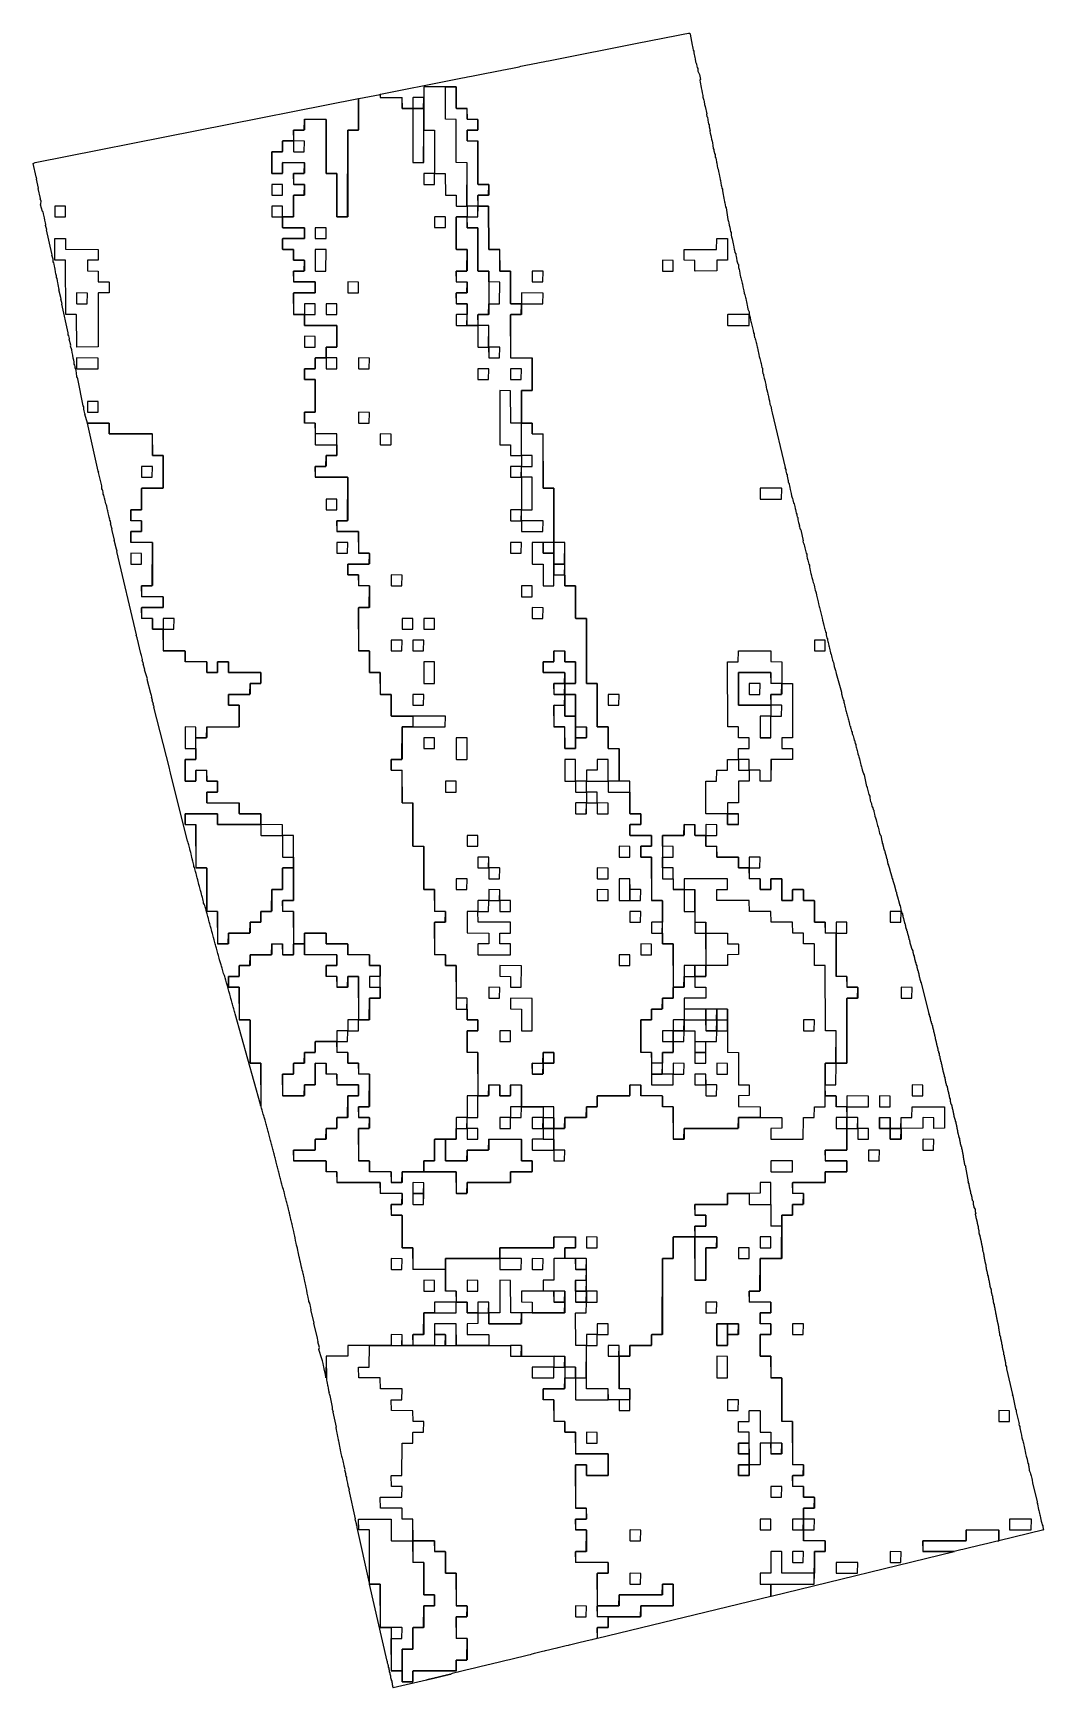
# Model space of a CAD drawing. Extents: x 354370 to 354668, y 4740257 to 4740745.
import ezdxf

# ---------------------------------------------------------------- set-up
doc = ezdxf.new("R2010")
doc.units = 0
for name, color, linetype in [('mud', 3, 'CONTINUOUS'), ('rock', 4, 'CONTINUOUS'), ('sand', 2, 'CONTINUOUS'), ('unclassed', 1, 'CONTINUOUS')]:
    doc.layers.add(name, color=color, linetype=linetype)

msp = doc.modelspace()

# ---------------------------------------------------------------- linework, layer by layer
at = {"layer": 'mud'}
for points in [[(354494.768207, 4740706.357718), (354494.718207, 4740706.407718), (354494.718207, 4740719.107718), (354491.568207, 4740719.157718), (354491.518207, 4740719.207718), (354491.518207, 4740728.707718), (354491.468207, 4740728.757718), (354485.168207, 4740728.757718), (354485.118207, 4740716.007718), (354485.168207, 4740715.957718), (354488.268207, 4740715.957718), (354488.318207, 4740703.207718), (354491.468207, 4740703.157718), (354491.518207, 4740696.807718), (354491.568207, 4740696.757718), (354494.668207, 4740696.757718), (354494.718207, 4740693.607717), (354494.768207, 4740693.557717), (354497.868207, 4740693.557717), (354497.918207, 4740706.307718)], [(354497.968207, 4740693.557717), (354497.918207, 4740693.507717), (354497.918207, 4740690.407717), (354497.968207, 4740690.357717), (354501.068207, 4740690.357717), (354501.068207, 4740693.557717)], [(354494.718207, 4740667.907717), (354494.768207, 4740667.957717), (354497.868207, 4740667.957717), (354497.918207, 4740671.107717), (354494.768207, 4740671.157717), (354494.718207, 4740674.307717), (354494.768207, 4740674.357717), (354497.868207, 4740674.357717), (354497.918207, 4740680.707717), (354494.768207, 4740680.757717), (354494.718207, 4740680.807717), (354494.718207, 4740690.307717), (354494.768207, 4740690.357717), (354497.868207, 4740690.357717), (354497.918207, 4740687.207717), (354497.968207, 4740687.157717), (354501.068207, 4740687.157717), (354501.118207, 4740674.407717), (354501.168207, 4740674.357717), (354504.268207, 4740674.357717), (354504.318207, 4740674.307717), (354504.318207, 4740661.607717), (354501.168207, 4740661.557717), (354501.118207, 4740661.507717), (354501.118207, 4740658.407717), (354497.968207, 4740658.357717), (354497.918207, 4740658.407717), (354497.918207, 4740664.707717), (354494.768207, 4740664.757717)], [(354462.768206, 4740671.157717), (354462.718206, 4740671.107717), (354462.718206, 4740668.007717), (354462.768206, 4740667.957717), (354465.868206, 4740667.957717), (354465.918206, 4740671.107717)], [(354501.168207, 4740658.357717), (354501.118207, 4740658.307717), (354501.118207, 4740652.007717), (354501.168207, 4740651.957717), (354504.268207, 4740651.957717), (354504.318207, 4740658.307717)], [(354504.368207, 4740651.957717), (354504.318207, 4740651.907717), (354504.318207, 4740648.807717), (354504.368207, 4740648.757717), (354507.468207, 4740648.757717), (354507.518207, 4740651.907717)], [(354507.568207, 4740639.157717), (354507.518207, 4740639.107717), (354507.518207, 4740623.207716), (354507.568207, 4740623.157716), (354510.668207, 4740623.157716), (354510.718207, 4740623.107716), (354510.718207, 4740620.007716), (354510.768207, 4740619.957716), (354513.868207, 4740619.957716), (354513.918207, 4740620.007716), (354513.918207, 4740629.507717), (354510.768207, 4740629.557717), (354510.718207, 4740639.107717)], [(354513.968207, 4740619.957716), (354513.918207, 4740619.907716), (354513.918207, 4740616.807716), (354513.968207, 4740616.757716), (354517.068207, 4740616.757716), (354517.118207, 4740619.907716)], [(354510.768207, 4740616.757716), (354510.718207, 4740616.707716), (354510.718207, 4740613.607716), (354510.768207, 4740613.557716), (354513.868207, 4740613.557716), (354513.918207, 4740616.707716)], [(354513.968207, 4740613.557716), (354513.918207, 4740613.507716), (354513.918207, 4740604.007716), (354513.968207, 4740603.957716), (354517.068207, 4740603.957716), (354517.118207, 4740613.507716)], [(354513.968207, 4740600.757716), (354513.918207, 4740600.707716), (354513.918207, 4740597.607716), (354513.968207, 4740597.557716), (354520.268207, 4740597.557716), (354520.318207, 4740600.707716)], [(354517.168207, 4740594.357716), (354517.118207, 4740594.307716), (354517.118207, 4740588.007716), (354517.168207, 4740587.957716), (354520.268207, 4740587.957716), (354520.318207, 4740587.907716), (354520.318207, 4740581.607716), (354520.368207, 4740581.557716), (354523.468207, 4740581.557716), (354523.518207, 4740591.107716), (354523.468207, 4740591.157716), (354520.368207, 4740591.157716), (354520.318207, 4740591.207716), (354520.318207, 4740594.307716)], [(354475.568206, 4740565.557716), (354475.518206, 4740565.507716), (354475.518206, 4740562.407716), (354475.568206, 4740562.357716), (354478.668207, 4740562.357716), (354478.718207, 4740565.507716)], [(354523.568207, 4740562.357716), (354523.518207, 4740562.307716), (354523.518207, 4740559.207715), (354520.368207, 4740559.157715), (354520.318207, 4740559.107715), (354520.318207, 4740556.007715), (354520.368207, 4740555.957715), (354526.668207, 4740555.957715), (354526.718207, 4740555.907715), (354526.718207, 4740552.807715), (354526.768207, 4740552.757715), (354529.868207, 4740552.757715), (354529.918207, 4740559.107715), (354529.868207, 4740559.157715), (354526.768207, 4740559.157715), (354526.718207, 4740559.207715), (354526.718207, 4740562.307716)], [(354577.918208, 4740555.907715), (354577.968208, 4740555.957715), (354587.468208, 4740555.957715), (354587.518208, 4740555.907715), (354587.518208, 4740552.807715), (354590.668208, 4740552.757715), (354590.718208, 4740552.707715), (354590.718208, 4740549.607715), (354587.568208, 4740549.557715), (354587.518208, 4740549.507715), (354587.518208, 4740546.407715), (354587.468208, 4740546.357715), (354577.968208, 4740546.357715)], [(354523.568207, 4740552.757715), (354523.518207, 4740552.707715), (354523.518207, 4740549.607715), (354523.568207, 4740549.557715), (354526.668207, 4740549.557715), (354526.718207, 4740552.707715)], [(354526.768207, 4740549.557715), (354526.718207, 4740549.507715), (354526.718207, 4740543.207715), (354526.768207, 4740543.157715), (354529.868207, 4740543.157715), (354529.918207, 4740549.507715)], [(354584.318208, 4740552.707715), (354584.268208, 4740552.757715), (354581.168208, 4740552.757715), (354581.118208, 4740552.707715), (354581.118208, 4740549.607715), (354581.168208, 4740549.557715), (354584.268208, 4740549.557715)], [(354590.718208, 4740546.307715), (354590.668208, 4740546.357715), (354587.568208, 4740546.357715), (354587.518208, 4740546.307715), (354587.518208, 4740543.207715), (354587.568208, 4740543.157715), (354590.668208, 4740543.157715)], [(354414.768206, 4740539.957715), (354414.718206, 4740539.907715), (354414.718206, 4740533.607715), (354414.768206, 4740533.557715), (354417.868206, 4740533.557715), (354417.918206, 4740533.607715), (354417.918206, 4740539.907715)], [(354529.968207, 4740539.957715), (354529.918207, 4740539.907715), (354529.918207, 4740536.807715), (354529.968207, 4740536.757715), (354533.068207, 4740536.757715), (354533.118207, 4740536.807715), (354533.118207, 4740539.907715)], [(354587.518208, 4740536.807715), (354587.518208, 4740543.107715), (354587.468208, 4740543.157715), (354584.368208, 4740543.157715), (354584.318208, 4740543.107715), (354584.318208, 4740536.807715)], [(354581.118208, 4740527.207715), (354581.118208, 4740530.307715), (354581.068208, 4740530.357715), (354577.968208, 4740530.357715), (354577.918208, 4740530.307715), (354577.918208, 4740527.207715)], [(354437.118206, 4740508.007715), (354437.168206, 4740507.957715), (354443.468206, 4740507.957715), (354443.518206, 4740501.607715), (354443.568206, 4740501.557715), (354446.668206, 4740501.557715), (354446.718206, 4740501.507715), (354446.718206, 4740498.407715), (354443.568206, 4740498.357715), (354443.518206, 4740498.307715), (354443.518206, 4740492.007714), (354440.368206, 4740491.957714), (354440.318206, 4740491.907714), (354440.318206, 4740485.607714), (354437.168206, 4740485.557714), (354437.118206, 4740485.507714), (354437.118206, 4740482.407714), (354433.968206, 4740482.357714), (354433.918206, 4740482.307714), (354433.918206, 4740479.207714), (354427.568206, 4740479.157714), (354427.518206, 4740479.107714), (354427.518206, 4740476.007714), (354427.468206, 4740475.957714), (354424.368206, 4740475.957714), (354424.318206, 4740485.507714), (354424.268206, 4740485.557714), (354421.118206, 4740485.607714), (354421.118206, 4740498.307715), (354421.068206, 4740498.357715), (354417.968206, 4740498.357715), (354417.918206, 4740511.107715), (354414.768206, 4740511.157715), (354414.718206, 4740511.207715), (354414.718206, 4740514.307715), (354414.768206, 4740514.357715), (354424.268206, 4740514.357715), (354424.318206, 4740514.307715), (354424.318206, 4740511.207715), (354424.368206, 4740511.157715), (354437.068206, 4740511.157715)], [(354542.768207, 4740504.757715), (354542.718207, 4740504.707715), (354542.718207, 4740501.607715), (354542.768207, 4740501.557715), (354545.868208, 4740501.557715), (354545.918208, 4740501.607715), (354545.918208, 4740504.707715)], [(354545.968208, 4740491.957714), (354545.918208, 4740491.907714), (354545.918208, 4740488.807714), (354545.968208, 4740488.757714), (354549.068208, 4740488.757714), (354549.118208, 4740491.907714)], [(354597.118208, 4740424.707713), (354597.168208, 4740424.757713), (354600.268208, 4740424.757713), (354600.318208, 4740427.907713), (354600.368208, 4740427.957713), (354603.468208, 4740427.957713), (354603.518208, 4740440.707714), (354603.568208, 4740440.757714), (354606.668208, 4740440.757714), (354606.718208, 4740450.307714), (354606.668208, 4740450.357714), (354603.568208, 4740450.357714), (354603.518208, 4740469.507714), (354603.468208, 4740469.557714), (354600.368208, 4740469.557714), (354600.318208, 4740475.907714), (354600.268208, 4740475.957714), (354597.168208, 4740475.957714), (354597.118208, 4740479.107714), (354597.068208, 4740479.157714), (354593.968208, 4740479.157714), (354593.918208, 4740482.307714), (354593.868208, 4740482.357714), (354587.568208, 4740482.357714), (354587.518208, 4740485.507714), (354587.468208, 4740485.557714), (354581.168208, 4740485.557714), (354581.118208, 4740488.707714), (354581.068208, 4740488.757714), (354571.568208, 4740488.757714), (354571.518208, 4740491.907714), (354571.568208, 4740491.957714), (354574.668208, 4740491.957714), (354574.718208, 4740495.107715), (354561.968208, 4740495.157715), (354561.918208, 4740495.107715), (354561.918208, 4740492.007714), (354565.068208, 4740491.957714), (354565.118208, 4740491.907714), (354565.118208, 4740482.407714), (354568.268208, 4740482.357714), (354568.318208, 4740482.307714), (354568.318208, 4740479.207714), (354574.668208, 4740479.157714), (354574.718208, 4740479.107714), (354574.718208, 4740476.007714), (354577.868208, 4740475.957714), (354577.918208, 4740475.907714), (354577.918208, 4740472.807714), (354574.768208, 4740472.757714), (354574.718208, 4740472.707714), (354574.718208, 4740469.607714), (354568.368208, 4740469.557714), (354568.318208, 4740469.507714), (354568.318208, 4740466.407714), (354565.168208, 4740466.357714), (354565.118208, 4740466.307714), (354565.118208, 4740463.207714), (354568.268208, 4740463.157714), (354568.318208, 4740463.107714), (354568.318208, 4740460.007714), (354561.968208, 4740459.957714), (354561.918208, 4740459.907714), (354561.918208, 4740456.807714), (354574.668208, 4740456.757714), (354574.718208, 4740456.707714), (354574.718208, 4740444.007714), (354577.868208, 4740443.957714), (354577.918208, 4740443.907714), (354577.918208, 4740434.407714), (354581.068208, 4740434.357714), (354581.118208, 4740434.307714), (354581.118208, 4740431.207714), (354577.968208, 4740431.157714), (354577.918208, 4740431.107714), (354577.918208, 4740428.007714), (354584.268208, 4740427.957713), (354584.318208, 4740427.907713), (354584.318208, 4740424.807713), (354590.668208, 4740424.757713), (354590.718208, 4740424.707713), (354590.718208, 4740421.607713), (354587.568208, 4740421.557713), (354587.518208, 4740421.507713), (354587.518208, 4740418.407713), (354587.568208, 4740418.357713), (354597.068208, 4740418.357713)], [(354545.968208, 4740485.557714), (354545.918208, 4740485.507714), (354545.918208, 4740482.407714), (354545.968208, 4740482.357714), (354549.068208, 4740482.357714), (354549.118208, 4740485.507714)], [(354456.268206, 4740347.957712), (354456.218206, 4740348.007712), (354456.218206, 4740348.307712), (354456.118206, 4740348.907712), (354456.018206, 4740349.507712), (354455.918206, 4740349.807712), (354455.818206, 4740350.207712), (354455.718206, 4740350.607712), (354455.618206, 4740351.207712), (354455.518206, 4740351.607712), (354455.418206, 4740352.207712), (354455.318206, 4740352.607712), (354455.218206, 4740353.007712), (354455.118206, 4740353.607712), (354454.218206, 4740356.307712), (354454.418206, 4740356.907712), (354453.918206, 4740358.607712), (354454.018206, 4740358.707712), (354453.918206, 4740359.107712), (354453.818206, 4740359.707712), (354452.718206, 4740364.107713), (354452.818206, 4740364.207713), (354451.818206, 4740368.007713), (354451.918206, 4740368.107713), (354451.818206, 4740368.507713), (354451.718206, 4740369.107713), (354451.618206, 4740369.507713), (354451.518206, 4740370.007713), (354451.218206, 4740370.507713), (354451.218206, 4740370.807713), (354451.118206, 4740371.207713), (354451.018206, 4740371.807713), (354450.918206, 4740372.207713), (354450.818206, 4740372.607713), (354450.718206, 4740373.007713), (354450.618206, 4740373.807713), (354450.518206, 4740374.207713), (354450.418206, 4740374.607713), (354450.318206, 4740375.207713), (354450.218206, 4740375.607713), (354450.118206, 4740376.007713), (354450.018206, 4740376.507713), (354449.918206, 4740376.907713), (354449.818206, 4740377.507713), (354449.718206, 4740378.007713), (354449.618206, 4740378.407713), (354449.518206, 4740378.707713), (354449.418206, 4740379.207713), (354449.318206, 4740379.707713), (354449.218206, 4740380.307713), (354449.118206, 4740380.607713), (354449.018206, 4740381.107713), (354448.918206, 4740381.607713), (354448.818206, 4740382.107713), (354448.718206, 4740382.407713), (354448.618206, 4740382.907713), (354448.518206, 4740383.407713), (354448.418206, 4740383.707713), (354448.318206, 4740384.207713), (354448.218206, 4740384.707713), (354448.118206, 4740385.107713), (354448.018206, 4740385.507713), (354447.918206, 4740386.207713), (354447.818206, 4740386.507713), (354447.718206, 4740386.807713), (354447.618206, 4740387.107713), (354447.518206, 4740387.707713), (354447.418206, 4740388.107713), (354447.318206, 4740388.507713), (354447.218206, 4740389.307713), (354447.118206, 4740389.807713), (354447.018206, 4740390.207713), (354446.918206, 4740390.607713), (354446.818206, 4740391.107713), (354446.718206, 4740391.507713), (354446.618206, 4740391.907713), (354446.518206, 4740392.307713), (354446.418206, 4740392.707713), (354446.318206, 4740393.307713), (354446.218206, 4740393.607713), (354446.118206, 4740394.007713), (354446.018206, 4740394.407713), (354445.918206, 4740394.707713), (354445.818206, 4740395.307713), (354445.718206, 4740395.707713), (354445.618206, 4740396.007713), (354445.518206, 4740396.607713), (354445.418206, 4740396.907713), (354445.318206, 4740397.307713), (354445.218206, 4740397.707713), (354445.118206, 4740398.207713), (354445.018206, 4740398.607713), (354444.918206, 4740398.907713), (354444.818206, 4740399.307713), (354444.718206, 4740399.707713), (354444.618206, 4740400.007713), (354444.518206, 4740400.407713), (354444.418206, 4740400.807713), (354444.318206, 4740401.107713), (354444.218206, 4740401.507713), (354444.118206, 4740401.907713), (354444.018206, 4740402.407713), (354443.918206, 4740402.807713), (354443.818206, 4740403.107713), (354443.718206, 4740403.507713), (354443.618206, 4740404.007713), (354443.518206, 4740404.307713), (354443.418206, 4740404.707713), (354443.318206, 4740405.107713), (354443.218206, 4740405.407713), (354443.118206, 4740405.907713), (354443.018206, 4740406.307713), (354442.918206, 4740406.707713), (354442.818206, 4740407.007713), (354442.718206, 4740407.407713), (354442.618206, 4740407.807713), (354442.518206, 4740408.207713), (354442.418206, 4740408.607713), (354442.318206, 4740408.907713), (354442.218206, 4740409.307713), (354442.118206, 4740409.707713), (354442.018206, 4740410.107713), (354441.918206, 4740410.407713), (354441.818206, 4740410.807713), (354441.718206, 4740411.207713), (354441.618206, 4740411.607713), (354441.518206, 4740412.107713), (354441.418206, 4740412.507713), (354441.318206, 4740412.907713), (354441.218206, 4740413.207713), (354441.118206, 4740413.607713), (354441.018206, 4740414.007713), (354440.918206, 4740414.307713), (354440.818206, 4740414.707713), (354440.718206, 4740415.107713), (354440.618206, 4740415.407713), (354440.518206, 4740415.807713), (354440.418206, 4740416.207713), (354440.318206, 4740416.607713), (354440.218206, 4740416.907713), (354440.118206, 4740417.307713), (354440.018206, 4740417.707713), (354439.918206, 4740418.007713), (354439.818206, 4740418.407713), (354439.718206, 4740418.807713), (354439.618206, 4740419.207713), (354439.518206, 4740419.607713), (354439.418206, 4740419.907713), (354439.318206, 4740420.307713), (354439.218206, 4740420.607713), (354439.118206, 4740421.007713), (354439.018206, 4740421.407713), (354438.918206, 4740421.707713), (354438.818206, 4740422.107713), (354438.718206, 4740422.507713), (354438.618206, 4740422.807713), (354438.518206, 4740423.207713), (354438.418206, 4740423.607713), (354438.318206, 4740424.007713), (354438.218206, 4740424.307713), (354438.018206, 4740424.907713), (354437.918206, 4740425.307713), (354437.818206, 4740425.707713), (354437.718206, 4740426.107713), (354437.618206, 4740426.507713), (354437.518206, 4740426.907713), (354437.318206, 4740427.507713), (354437.218206, 4740427.907713), (354437.118206, 4740440.707714), (354437.068206, 4740440.757714), (354433.968206, 4740440.757714), (354433.918206, 4740453.507714), (354433.868206, 4740453.557714), (354430.768206, 4740453.557714), (354430.718206, 4740463.107714), (354430.668206, 4740463.157714), (354427.568206, 4740463.157714), (354427.518206, 4740466.307714), (354427.568206, 4740466.357714), (354430.668206, 4740466.357714), (354430.718206, 4740469.507714), (354430.768206, 4740469.557714), (354433.868206, 4740469.557714), (354433.918206, 4740472.707714), (354433.968206, 4740472.757714), (354440.268206, 4740472.757714), (354440.318206, 4740475.907714), (354440.368206, 4740475.957714), (354443.468206, 4740475.957714), (354443.518206, 4740475.907714), (354443.518206, 4740472.807714), (354443.568206, 4740472.757714), (354446.668206, 4740472.757714), (354446.718206, 4740475.907714), (354446.768206, 4740475.957714), (354449.868206, 4740475.957714), (354449.918206, 4740475.907714), (354449.918206, 4740472.807714), (354459.468206, 4740472.757714), (354459.518206, 4740472.707714), (354459.518206, 4740469.607714), (354456.368206, 4740469.557714), (354456.318206, 4740469.507714), (354456.318206, 4740466.407714), (354459.468206, 4740466.357714), (354459.518206, 4740466.307714), (354459.518206, 4740463.207714), (354459.568206, 4740463.157714), (354462.668206, 4740463.157714), (354462.718206, 4740466.307714), (354462.768206, 4740466.357714), (354465.868206, 4740466.357714), (354465.918206, 4740466.307714), (354465.918206, 4740453.607714), (354462.768206, 4740453.557714), (354462.718206, 4740453.507714), (354462.718206, 4740450.407714), (354459.568206, 4740450.357714), (354459.518206, 4740450.307714), (354459.518206, 4740447.207714), (354453.168206, 4740447.157714), (354453.118206, 4740447.107714), (354453.118206, 4740444.007714), (354449.968206, 4740443.957714), (354449.918206, 4740443.907714), (354449.918206, 4740440.807714), (354446.768206, 4740440.757714), (354446.718206, 4740440.707714), (354446.718206, 4740437.607714), (354443.568206, 4740437.557714), (354443.518206, 4740437.507714), (354443.518206, 4740431.207714), (354443.568206, 4740431.157714), (354449.868206, 4740431.157714), (354449.918206, 4740434.307714), (354449.968206, 4740434.357714), (354453.068206, 4740434.357714), (354453.118206, 4740440.707714), (354453.168206, 4740440.757714), (354456.268206, 4740440.757714), (354456.318206, 4740440.707714), (354456.318206, 4740437.607714), (354459.468206, 4740437.557714), (354459.518206, 4740437.507714), (354459.518206, 4740434.407714), (354465.868206, 4740434.357714), (354465.918206, 4740434.307714), (354465.918206, 4740431.207714), (354462.768206, 4740431.157714), (354462.718206, 4740431.107714), (354462.718206, 4740424.807713), (354459.568206, 4740424.757713), (354459.518206, 4740424.707713), (354459.518206, 4740421.607713), (354456.368206, 4740421.557713), (354456.318206, 4740421.507713), (354456.318206, 4740418.407713), (354453.168206, 4740418.357713), (354453.118206, 4740418.307713), (354453.118206, 4740415.207713), (354446.768206, 4740415.157713), (354446.718206, 4740415.107713), (354446.718206, 4740412.007713), (354456.268206, 4740411.957713), (354456.318206, 4740411.907713), (354456.318206, 4740408.807713), (354459.468206, 4740408.757713), (354459.518206, 4740408.707713), (354459.518206, 4740405.607713), (354472.268206, 4740405.557713), (354472.318206, 4740405.507713), (354472.318206, 4740402.407713), (354478.668207, 4740402.357713), (354478.718207, 4740402.307713), (354478.718207, 4740399.207713), (354475.568206, 4740399.157713), (354475.518206, 4740399.107713), (354475.518206, 4740396.007713), (354478.668207, 4740395.957713), (354478.718207, 4740395.907713), (354478.718207, 4740386.407713), (354478.768207, 4740386.357713), (354481.868207, 4740386.357713), (354481.918207, 4740386.307713), (354481.918207, 4740380.007713), (354491.468207, 4740379.957713), (354491.518207, 4740379.907713), (354491.518207, 4740373.607713), (354494.668207, 4740373.557713), (354494.718207, 4740373.507713), (354494.718207, 4740370.407713), (354488.368207, 4740370.357713), (354488.318207, 4740370.307713), (354488.318207, 4740367.207713), (354485.168207, 4740367.157713), (354485.118207, 4740367.107713), (354485.118207, 4740360.807712), (354481.968207, 4740360.757712), (354481.918207, 4740360.707712), (354481.918207, 4740357.607712), (354478.768207, 4740357.557712), (354478.718207, 4740360.707712), (354475.568206, 4740360.757712), (354475.518206, 4740360.707712), (354475.518206, 4740357.607712), (354462.768206, 4740357.557712), (354462.718206, 4740357.507712), (354462.718206, 4740354.407712), (354456.368206, 4740354.357712)], [(354600.318208, 4740453.507714), (354600.268208, 4740453.557714), (354597.168208, 4740453.557714), (354597.118208, 4740453.507714), (354597.118208, 4740450.407714), (354597.168208, 4740450.357714), (354600.268208, 4740450.357714)], [(354565.168208, 4740447.157714), (354565.118208, 4740447.107714), (354565.118208, 4740444.007714), (354565.168208, 4740443.957714), (354568.268208, 4740443.957714), (354568.318208, 4740447.107714)], [(354520.368207, 4740421.557713), (354520.318207, 4740421.507713), (354520.318207, 4740418.407713), (354520.368207, 4740418.357713), (354523.468207, 4740418.357713), (354523.518207, 4740421.507713)], [(354593.918208, 4740411.907713), (354593.868208, 4740411.957713), (354587.568208, 4740411.957713), (354587.518208, 4740411.907713), (354587.518208, 4740408.807713), (354587.568208, 4740408.757713), (354593.868208, 4740408.757713)], [(354587.518208, 4740405.507713), (354587.468208, 4740405.557713), (354584.368208, 4740405.557713), (354584.318208, 4740405.507713), (354584.318208, 4740402.407713), (354581.168208, 4740402.357713), (354581.118208, 4740402.307713), (354581.118208, 4740399.207713), (354581.168208, 4740399.157713), (354587.468208, 4740399.157713)], [(354481.968207, 4740402.357713), (354481.918207, 4740402.307713), (354481.918207, 4740399.207713), (354481.968207, 4740399.157713), (354485.068207, 4740399.157713), (354485.118207, 4740402.307713)], [(354475.568206, 4740383.157713), (354475.518206, 4740383.107713), (354475.518206, 4740380.007713), (354475.568206, 4740379.957713), (354478.668207, 4740379.957713), (354478.718207, 4740383.107713)], [(354529.918207, 4740367.107713), (354529.968207, 4740367.157713), (354533.068207, 4740367.157713), (354533.118207, 4740370.307713), (354533.068207, 4740370.357713), (354529.968207, 4740370.357713), (354529.918207, 4740376.707713), (354529.968207, 4740376.757713), (354533.068207, 4740376.757713), (354533.118207, 4740379.907713), (354533.068207, 4740379.957713), (354529.968207, 4740379.957713), (354529.918207, 4740383.107713), (354523.568207, 4740383.157713), (354523.518207, 4740383.107713), (354523.518207, 4740376.807713), (354520.368207, 4740376.757713), (354520.318207, 4740376.707713), (354520.318207, 4740373.607713), (354526.668207, 4740373.557713), (354526.718207, 4740373.507713), (354526.718207, 4740367.207713), (354513.968207, 4740367.157713), (354513.918207, 4740367.107713), (354513.918207, 4740364.007713), (354504.368207, 4740363.957713), (354504.318207, 4740367.107713), (354501.168207, 4740367.157713), (354501.118207, 4740367.107713), (354501.118207, 4740364.007713), (354497.968207, 4740363.957713), (354497.918207, 4740363.907713), (354497.918207, 4740360.807712), (354504.268207, 4740360.757712), (354504.318207, 4740360.707712), (354504.318207, 4740357.607712), (354513.868207, 4740357.557712), (354513.918207, 4740357.507712), (354513.918207, 4740354.407712), (354526.668207, 4740354.357712), (354526.718207, 4740354.307712), (354526.718207, 4740351.207712), (354529.868207, 4740351.157712), (354529.918207, 4740351.107712), (354529.918207, 4740348.007712), (354529.968207, 4740347.957712), (354533.068207, 4740347.957712), (354533.118207, 4740357.507712), (354533.068207, 4740357.557712), (354529.968207, 4740357.557712)], [(354485.168207, 4740376.757713), (354485.118207, 4740376.707713), (354485.118207, 4740373.607713), (354485.168207, 4740373.557713), (354488.268207, 4740373.557713), (354488.318207, 4740376.707713)], [(354494.718207, 4740363.907713), (354494.668207, 4740363.957713), (354488.368207, 4740363.957713), (354488.318207, 4740363.907713), (354488.318207, 4740360.807712), (354491.468207, 4740360.757712), (354491.518207, 4740360.707712), (354491.518207, 4740357.607712), (354491.568207, 4740357.557712), (354494.668207, 4740357.557712)], [(354581.118208, 4740331.907712), (354581.068208, 4740331.957712), (354577.968208, 4740331.957712), (354577.918208, 4740335.107712), (354577.968208, 4740335.157712), (354581.068208, 4740335.157712), (354581.118208, 4740338.307712), (354581.168208, 4740338.357712), (354584.268208, 4740338.357712), (354584.318208, 4740338.307712), (354584.318208, 4740332.007712), (354587.468208, 4740331.957712), (354587.518208, 4740331.907712), (354587.518208, 4740328.807712), (354584.368208, 4740328.757712), (354584.318208, 4740328.707712), (354584.318208, 4740322.407712), (354584.268208, 4740322.357712), (354581.168208, 4740322.357712)], [(354475.518206, 4740271.107711), (354475.568206, 4740271.157711), (354478.668207, 4740271.157711), (354478.718207, 4740274.307711), (354478.668207, 4740274.357711), (354472.368206, 4740274.357711), (354472.318206, 4740287.107711), (354472.268206, 4740287.157711), (354469.168206, 4740287.157711), (354469.118206, 4740303.107712), (354469.068206, 4740303.157712), (354465.968206, 4740303.157712), (354465.918206, 4740306.307712), (354465.968206, 4740306.357712), (354475.468206, 4740306.357712), (354475.518206, 4740306.307712), (354475.518206, 4740300.007712), (354481.868207, 4740299.957712), (354481.918207, 4740299.907712), (354481.918207, 4740293.607711), (354485.068207, 4740293.557711), (354485.118207, 4740293.507711), (354485.118207, 4740284.007711), (354488.268207, 4740283.957711), (354488.318207, 4740283.907711), (354488.318207, 4740280.807711), (354485.168207, 4740280.757711), (354485.118207, 4740280.707711), (354485.118207, 4740274.407711), (354481.968207, 4740274.357711), (354481.918207, 4740274.307711), (354481.918207, 4740268.007711), (354478.768207, 4740267.957711), (354478.718207, 4740267.907711), (354478.718207, 4740261.607711), (354475.568206, 4740261.557711)]]:
    msp.add_lwpolyline(points, close=True, dxfattribs=at)
at = {"layer": 'rock'}
for points in [[(354376.368205, 4740693.557717), (354376.318205, 4740693.507717), (354376.318205, 4740690.407717), (354376.368205, 4740690.357717), (354379.468205, 4740690.357717), (354379.468205, 4740693.557717)], [(354385.968205, 4740677.557717), (354385.918205, 4740677.507717), (354385.918205, 4740674.407717), (354389.068205, 4740674.357717), (354389.118205, 4740674.307717), (354389.118205, 4740671.207717), (354392.268205, 4740671.157717), (354392.318205, 4740671.107717), (354392.318205, 4740668.007717), (354389.168205, 4740667.957717), (354389.118205, 4740667.907717), (354389.118205, 4740652.007717), (354382.768205, 4740651.957717), (354382.718205, 4740661.507717), (354382.668205, 4740661.557717), (354379.568205, 4740661.557717), (354379.518205, 4740677.507717), (354379.468205, 4740677.557717), (354376.368205, 4740677.557717), (354376.318205, 4740677.607717), (354376.318205, 4740683.907717), (354376.368205, 4740683.957717), (354379.468205, 4740683.957717), (354379.518205, 4740680.807717), (354389.068205, 4740680.757717), (354389.118205, 4740680.707717), (354389.118205, 4740677.607717)], [(354561.918208, 4740680.707717), (354561.968208, 4740680.757717), (354571.468208, 4740680.757717), (354571.518208, 4740683.907717), (354571.568208, 4740683.957717), (354574.668208, 4740683.957717), (354574.718208, 4740683.907717), (354574.718208, 4740677.607717), (354571.568208, 4740677.557717), (354571.518208, 4740677.507717), (354571.518208, 4740674.407717), (354565.168208, 4740674.357717), (354565.118208, 4740674.407717), (354565.118208, 4740677.507717), (354561.968208, 4740677.557717)], [(354555.568208, 4740677.557717), (354555.518208, 4740677.507717), (354555.518208, 4740674.407717), (354555.568208, 4740674.357717), (354558.668208, 4740674.357717), (354558.718208, 4740677.507717)], [(354382.768205, 4740667.957717), (354382.718205, 4740667.907717), (354382.718205, 4740664.807717), (354382.768205, 4740664.757717), (354385.868205, 4740664.757717), (354385.918205, 4740667.907717)], [(354504.368207, 4740671.157717), (354504.318207, 4740671.107717), (354504.318207, 4740664.807717), (354504.368207, 4740664.757717), (354507.468207, 4740664.757717), (354507.518207, 4740671.107717)], [(354513.968207, 4740667.957717), (354513.918207, 4740667.907717), (354513.918207, 4740664.807717), (354513.968207, 4740664.757717), (354520.268207, 4740664.757717), (354520.318207, 4740667.907717)], [(354494.768207, 4740661.557717), (354494.718207, 4740661.507717), (354494.718207, 4740658.407717), (354494.768207, 4740658.357717), (354497.868207, 4740658.357717), (354497.918207, 4740661.507717)], [(354581.118208, 4740661.507717), (354581.068208, 4740661.557717), (354574.768208, 4740661.557717), (354574.718208, 4740661.507717), (354574.718208, 4740658.407717), (354574.768208, 4740658.357717), (354581.068208, 4740658.357717)], [(354382.768205, 4740648.757717), (354382.718205, 4740648.707717), (354382.718205, 4740645.607717), (354382.768205, 4740645.557717), (354389.068205, 4740645.557717), (354389.118205, 4740648.707717)], [(354465.968206, 4740648.757717), (354465.918206, 4740648.707717), (354465.918206, 4740645.607717), (354465.968206, 4740645.557717), (354469.068206, 4740645.557717), (354469.118206, 4740648.707717)], [(354501.168207, 4740645.557717), (354501.118207, 4740645.507717), (354501.118207, 4740642.407717), (354501.168207, 4740642.357717), (354504.268207, 4740642.357717), (354504.318207, 4740645.507717)], [(354510.768207, 4740645.557717), (354510.718207, 4740645.507717), (354510.718207, 4740642.407717), (354510.768207, 4740642.357717), (354513.868207, 4740642.357717), (354513.918207, 4740645.507717)], [(354385.968205, 4740635.957717), (354385.918205, 4740635.907717), (354385.918205, 4740632.807717), (354385.968205, 4740632.757717), (354389.068205, 4740632.757717), (354389.118205, 4740635.907717)], [(354465.968206, 4740632.757717), (354465.918206, 4740632.707717), (354465.918206, 4740629.607717), (354465.968206, 4740629.557717), (354469.068206, 4740629.557717), (354469.118206, 4740632.707717)], [(354437.068206, 4740428.257714), (354437.018206, 4740428.307714), (354437.018206, 4740428.607714), (354429.518206, 4740455.307714), (354429.418206, 4740455.707714), (354429.318206, 4740456.007714), (354429.218206, 4740456.407714), (354429.118206, 4740456.807714), (354428.918206, 4740457.407714), (354428.818206, 4740457.807714), (354428.718206, 4740458.207714), (354428.618206, 4740458.507714), (354428.518206, 4740458.907714), (354428.418206, 4740459.307714), (354428.218206, 4740459.907714), (354428.118206, 4740460.307714), (354428.018206, 4740460.707714), (354427.918206, 4740461.107714), (354427.818206, 4740461.407714), (354427.618206, 4740462.007714), (354427.518206, 4740462.407714), (354427.418206, 4740462.807714), (354427.318206, 4740463.207714), (354427.218206, 4740463.607714), (354427.118206, 4740463.907714), (354426.918206, 4740464.507714), (354426.818206, 4740464.907714), (354426.718206, 4740465.307714), (354426.518206, 4740465.907714), (354426.418206, 4740466.307714), (354426.318206, 4740466.607714), (354426.118206, 4740467.207714), (354426.018206, 4740467.607714), (354425.918206, 4740468.007714), (354425.818206, 4740468.407714), (354425.718206, 4740468.807714), (354425.518206, 4740469.407714), (354425.418206, 4740469.807714), (354425.318206, 4740470.107714), (354425.118206, 4740470.707714), (354424.918206, 4740471.307714), (354424.818206, 4740471.707714), (354424.718206, 4740472.107714), (354424.618206, 4740472.507714), (354424.418206, 4740473.107714), (354424.318206, 4740473.507714), (354424.218206, 4740473.907714), (354424.118206, 4740474.307714), (354424.018206, 4740474.707714), (354423.818206, 4740475.307714), (354423.718206, 4740475.707714), (354423.618206, 4740476.007714), (354423.518206, 4740476.407714), (354423.418206, 4740476.807714), (354423.318206, 4740477.207714), (354423.118206, 4740477.807714), (354423.018206, 4740478.207714), (354422.918206, 4740478.607714), (354422.818206, 4740479.007714), (354422.618206, 4740479.607714), (354422.518206, 4740480.107714), (354422.418206, 4740480.507714), (354422.218206, 4740481.107714), (354422.118206, 4740481.507714), (354422.018206, 4740481.907714), (354421.818206, 4740482.507714), (354421.718206, 4740482.907714), (354421.618206, 4740483.407714), (354421.418206, 4740484.007714), (354421.318206, 4740484.407714), (354421.218206, 4740484.807714), (354421.018206, 4740485.407714), (354420.918206, 4740485.907714), (354420.818206, 4740486.307714), (354420.618206, 4740486.907714), (354420.518206, 4740487.307714), (354420.418206, 4740487.707714), (354420.218206, 4740488.007714), (354420.218206, 4740488.407714), (354420.118206, 4740488.807714), (354420.018206, 4740489.207714), (354419.918206, 4740489.607714), (354419.718206, 4740490.207714), (354419.618206, 4740490.607714), (354419.518206, 4740491.107714), (354419.318206, 4740491.707714), (354419.218206, 4740492.107714), (354419.118206, 4740492.507714), (354419.018206, 4740492.907714), (354418.818206, 4740493.507714), (354418.718206, 4740494.007714), (354418.618206, 4740494.407714), (354418.518206, 4740494.807714), (354418.318206, 4740495.407715), (354418.218206, 4740495.807715), (354418.118206, 4740496.307715), (354418.018206, 4740496.707715), (354417.818206, 4740497.307715), (354417.718206, 4740497.707715), (354417.618206, 4740498.107715), (354417.518206, 4740498.507715), (354417.318206, 4740498.807715), (354417.318206, 4740499.207715), (354417.218206, 4740499.607715), (354417.118206, 4740500.007715), (354417.018206, 4740500.407715), (354416.818206, 4740501.007715), (354416.718206, 4740501.507715), (354416.618206, 4740501.907715), (354416.518206, 4740502.507715), (354416.418206, 4740502.907715), (354416.218206, 4740503.507715), (354416.118206, 4740504.007715), (354416.018206, 4740504.407715), (354415.918206, 4740504.807715), (354415.818206, 4740505.207715), (354415.618206, 4740505.807715), (354415.518206, 4740506.207715), (354415.418206, 4740506.307715), (354410.418206, 4740526.407715), (354410.318206, 4740526.807715), (354410.218206, 4740527.207715), (354410.118206, 4740527.807715), (354405.518205, 4740545.807715), (354405.618205, 4740545.907715), (354405.318205, 4740546.607715), (354405.418205, 4740546.707715), (354405.018205, 4740547.707715), (354405.118205, 4740547.807715), (354404.818205, 4740548.707715), (354404.918205, 4740548.807715), (354404.818205, 4740549.207715), (354404.618205, 4740549.807715), (354403.518205, 4740553.907715), (354403.618205, 4740554.107715), (354402.818205, 4740556.807715), (354402.918205, 4740556.907715), (354402.418205, 4740558.407715), (354402.518205, 4740558.507715), (354402.118205, 4740559.607715), (354402.218205, 4740559.807715), (354402.118205, 4740560.207715), (354402.018205, 4740560.607715), (354401.918205, 4740561.007715), (354401.718205, 4740561.607715), (354400.618205, 4740566.207716), (354400.318205, 4740567.007716), (354400.418205, 4740567.107716), (354394.618205, 4740591.707716), (354394.718205, 4740591.807716), (354394.518205, 4740592.407716), (354393.818205, 4740595.007716), (354393.918205, 4740595.107716), (354393.118205, 4740598.207716), (354393.218205, 4740598.307716), (354392.718205, 4740599.807716), (354392.818205, 4740599.907716), (354392.718205, 4740600.607716), (354392.418205, 4740601.107716), (354392.518205, 4740601.207716), (354392.318205, 4740601.807716), (354392.218205, 4740602.307716), (354392.118205, 4740602.707716), (354392.018205, 4740603.107716), (354391.918205, 4740603.707716), (354391.818205, 4740604.007716), (354391.718205, 4740604.407716), (354391.618205, 4740605.007716), (354391.518205, 4740605.307716), (354391.418205, 4740605.707716), (354391.318205, 4740606.207716), (354391.218205, 4740606.607716), (354391.118205, 4740607.107716), (354391.018205, 4740607.407716), (354390.918205, 4740607.807716), (354390.818205, 4740608.307716), (354390.618205, 4740608.607716), (354390.618205, 4740609.207716), (354390.518205, 4740609.607716), (354390.418205, 4740609.907716), (354390.218205, 4740610.207716), (354390.218205, 4740611.007716), (354389.218205, 4740615.007716), (354389.318205, 4740615.107716), (354389.118205, 4740615.407716), (354385.918205, 4740629.507717), (354385.968205, 4740629.557717), (354392.268205, 4740629.557717), (354392.318205, 4740629.507717), (354392.318205, 4740626.407716), (354405.068205, 4740626.357716), (354405.118205, 4740620.007716), (354408.268205, 4740619.957716), (354408.318205, 4740619.907716), (354408.318205, 4740610.407716), (354401.968205, 4740610.357716), (354401.918205, 4740610.307716), (354401.918205, 4740604.007716), (354398.768205, 4740603.957716), (354398.718205, 4740603.907716), (354398.718205, 4740600.807716), (354401.868205, 4740600.757716), (354401.918205, 4740600.707716), (354401.918205, 4740597.607716), (354398.768205, 4740597.557716), (354398.718205, 4740597.507716), (354398.718205, 4740594.407716), (354405.068205, 4740594.357716), (354405.118205, 4740594.307716), (354405.118205, 4740581.607716), (354401.968205, 4740581.557716), (354401.918205, 4740581.507716), (354401.918205, 4740578.407716), (354408.268205, 4740578.357716), (354408.318205, 4740578.307716), (354408.318205, 4740575.207716), (354401.968205, 4740575.157716), (354401.918205, 4740575.107716), (354401.918205, 4740572.007716), (354405.068205, 4740571.957716), (354405.118205, 4740571.907716), (354405.118205, 4740568.807716), (354408.268205, 4740568.757716), (354408.318205, 4740568.707716), (354408.318205, 4740562.407716), (354414.668206, 4740562.357716), (354414.718206, 4740562.307716), (354414.718206, 4740559.207715), (354421.068206, 4740559.157715), (354421.118206, 4740559.107715), (354421.118206, 4740556.007715), (354421.168206, 4740555.957715), (354424.268206, 4740555.957715), (354424.318206, 4740559.107715), (354424.368206, 4740559.157715), (354427.468206, 4740559.157715), (354427.518206, 4740559.107715), (354427.518206, 4740556.007715), (354437.068206, 4740555.957715), (354437.118206, 4740555.907715), (354437.118206, 4740552.807715), (354433.968206, 4740552.757715), (354433.918206, 4740552.707715), (354433.918206, 4740549.607715), (354427.568206, 4740549.557715), (354427.518206, 4740549.507715), (354427.518206, 4740546.407715), (354430.668206, 4740546.357715), (354430.718206, 4740546.307715), (354430.718206, 4740540.007715), (354421.118206, 4740539.907715), (354421.118206, 4740536.807715), (354417.968206, 4740536.757715), (354417.918206, 4740536.807715), (354417.918206, 4740539.907715), (354414.768206, 4740539.957715), (354414.718206, 4740539.907715), (354414.718206, 4740533.607715), (354414.768206, 4740533.557715), (354417.868206, 4740533.557715), (354417.918206, 4740533.507715), (354417.918206, 4740530.407715), (354414.768206, 4740530.357715), (354414.718206, 4740530.307715), (354414.718206, 4740524.007715), (354414.768206, 4740523.957715), (354417.868206, 4740523.957715), (354417.918206, 4740527.107715), (354417.968206, 4740527.157715), (354421.068206, 4740527.157715), (354421.118206, 4740524.007715), (354421.168206, 4740523.957715), (354424.268206, 4740523.957715), (354424.318206, 4740523.907715), (354424.318206, 4740520.807715), (354421.118206, 4740520.707715), (354421.118206, 4740517.607715), (354421.168206, 4740517.557715), (354430.668206, 4740517.557715), (354430.718206, 4740517.507715), (354430.718206, 4740514.407715), (354430.768206, 4740514.357715), (354437.068206, 4740514.357715), (354437.118206, 4740514.307715), (354437.118206, 4740511.207715), (354437.068206, 4740511.157715), (354424.368206, 4740511.157715), (354424.318206, 4740511.207715), (354424.318206, 4740514.307715), (354414.768206, 4740514.357715), (354414.718206, 4740514.307715), (354414.718206, 4740511.207715), (354414.768206, 4740511.157715), (354417.868206, 4740511.157715), (354417.918206, 4740511.107715), (354417.918206, 4740498.407715), (354421.068206, 4740498.357715), (354421.118206, 4740498.307715), (354421.118206, 4740485.607714), (354424.268206, 4740485.557714), (354424.318206, 4740485.507714), (354424.318206, 4740476.007714), (354424.368206, 4740475.957714), (354427.468206, 4740475.957714), (354427.518206, 4740479.107714), (354427.568206, 4740479.157714), (354433.868206, 4740479.157714), (354433.918206, 4740482.307714), (354433.968206, 4740482.357714), (354437.068206, 4740482.357714), (354437.118206, 4740485.507714), (354437.168206, 4740485.557714), (354440.268206, 4740485.557714), (354440.318206, 4740491.907714), (354440.368206, 4740491.957714), (354443.468206, 4740491.957714), (354443.518206, 4740498.307715), (354443.568206, 4740498.357715), (354446.668206, 4740498.357715), (354446.718206, 4740498.307715), (354446.718206, 4740488.807714), (354443.568206, 4740488.757714), (354443.518206, 4740488.707714), (354443.518206, 4740485.607714), (354446.668206, 4740485.557714), (354446.718206, 4740485.507714), (354446.718206, 4740472.807714), (354443.568206, 4740472.757714), (354443.518206, 4740475.907714), (354440.368206, 4740475.957714), (354440.318206, 4740475.907714), (354440.318206, 4740472.807714), (354433.968206, 4740472.757714), (354433.918206, 4740472.707714), (354433.918206, 4740469.607714), (354430.768206, 4740469.557714), (354430.718206, 4740469.507714), (354430.718206, 4740466.407714), (354427.568206, 4740466.357714), (354427.518206, 4740466.307714), (354427.518206, 4740463.207714), (354430.668206, 4740463.157714), (354430.718206, 4740463.107714), (354430.718206, 4740453.607714), (354433.868206, 4740453.557714), (354433.918206, 4740453.507714), (354433.918206, 4740440.807714), (354437.068206, 4740440.757714)], [(354453.168206, 4740626.357716), (354453.118206, 4740626.307716), (354453.118206, 4740623.207716), (354453.168206, 4740623.157716), (354459.468206, 4740623.157716), (354459.518206, 4740623.207716), (354459.518206, 4740626.307716)], [(354472.368206, 4740626.357716), (354472.318206, 4740626.307716), (354472.318206, 4740623.207716), (354472.368206, 4740623.157716), (354475.468206, 4740623.157716), (354475.518206, 4740623.207716), (354475.518206, 4740626.307716)], [(354401.968205, 4740616.757716), (354401.918205, 4740616.707716), (354401.918205, 4740613.607716), (354401.968205, 4740613.557716), (354405.068205, 4740613.557716), (354405.118205, 4740616.707716)], [(354590.718208, 4740610.307716), (354590.668208, 4740610.357716), (354584.368208, 4740610.357716), (354584.318208, 4740610.307716), (354584.318208, 4740607.207716), (354584.368208, 4740607.157716), (354590.668208, 4740607.157716)], [(354510.768207, 4740603.957716), (354510.718207, 4740603.907716), (354510.718207, 4740600.807716), (354510.768207, 4740600.757716), (354513.868207, 4740600.757716), (354513.918207, 4740603.907716)], [(354510.768207, 4740594.357716), (354510.718207, 4740594.307716), (354510.718207, 4740591.207716), (354510.768207, 4740591.157716), (354513.868207, 4740591.157716), (354513.918207, 4740594.307716)], [(354520.368207, 4740594.357716), (354520.318207, 4740594.307716), (354520.318207, 4740591.207716), (354520.368207, 4740591.157716), (354523.468207, 4740591.157716), (354523.518207, 4740594.307716)], [(354398.768205, 4740591.157716), (354398.718205, 4740591.107716), (354398.718205, 4740588.007716), (354398.768205, 4740587.957716), (354401.868205, 4740587.957716), (354401.918205, 4740591.107716)], [(354523.568207, 4740587.957716), (354523.518207, 4740587.907716), (354523.518207, 4740584.807716), (354523.568207, 4740584.757716), (354526.668207, 4740584.757716), (354526.718207, 4740587.907716)], [(354513.968207, 4740581.557716), (354513.918207, 4740581.507716), (354513.918207, 4740578.407716), (354513.968207, 4740578.357716), (354517.068207, 4740578.357716), (354517.118207, 4740581.507716)], [(354408.368205, 4740571.957716), (354408.318205, 4740571.907716), (354408.318205, 4740568.807716), (354408.368205, 4740568.757716), (354411.468206, 4740568.757716), (354411.518206, 4740571.907716)], [(354478.768207, 4740571.957716), (354478.718207, 4740571.907716), (354478.718207, 4740568.807716), (354478.768207, 4740568.757716), (354481.868207, 4740568.757716), (354481.918207, 4740571.907716)], [(354485.168207, 4740571.957716), (354485.118207, 4740571.907716), (354485.118207, 4740568.807716), (354485.168207, 4740568.757716), (354488.268207, 4740568.757716), (354488.318207, 4740571.907716)], [(354481.968207, 4740565.557716), (354481.918207, 4740565.507716), (354481.918207, 4740562.407716), (354481.968207, 4740562.357716), (354485.068207, 4740562.357716), (354485.118207, 4740565.507716)], [(354603.518208, 4740565.507716), (354603.468208, 4740565.557716), (354600.368208, 4740565.557716), (354600.318208, 4740565.507716), (354600.318208, 4740562.407716), (354600.368208, 4740562.357716), (354603.468208, 4740562.357716)], [(354485.168207, 4740559.157715), (354485.118207, 4740559.107715), (354485.118207, 4740552.807715), (354485.168207, 4740552.757715), (354488.268207, 4740552.757715), (354488.318207, 4740559.107715)], [(354587.468208, 4740523.957715), (354584.368208, 4740523.957715), (354584.318208, 4740524.007715), (354584.318208, 4740527.107715), (354584.268208, 4740527.157715), (354581.168208, 4740527.157715), (354581.118208, 4740527.207715), (354581.118208, 4740530.307715), (354581.068208, 4740530.357715), (354577.968208, 4740530.357715), (354577.918208, 4740530.407715), (354577.918208, 4740533.507715), (354577.968208, 4740533.557715), (354581.068208, 4740533.557715), (354581.118208, 4740533.607715), (354581.118208, 4740536.707715), (354581.068208, 4740536.757715), (354577.968208, 4740536.757715), (354577.918208, 4740536.807715), (354577.918208, 4740539.907715), (354577.868208, 4740539.957715), (354574.768208, 4740539.957715), (354574.718208, 4740559.107715), (354574.768208, 4740559.157715), (354577.868208, 4740559.157715), (354577.918208, 4740562.307716), (354577.968208, 4740562.357716), (354587.468208, 4740562.357716), (354587.518208, 4740562.307716), (354587.518208, 4740559.207715), (354590.668208, 4740559.157715), (354590.718208, 4740559.107715), (354590.718208, 4740552.807715), (354590.668208, 4740552.757715), (354587.568208, 4740552.757715), (354587.518208, 4740555.907715), (354587.468208, 4740555.957715), (354577.968208, 4740555.957715), (354577.918208, 4740555.907715), (354577.918208, 4740546.407715), (354587.468208, 4740546.357715), (354587.518208, 4740546.307715), (354587.518208, 4740543.207715), (354584.368208, 4740543.157715), (354584.318208, 4740543.107715), (354584.318208, 4740536.807715), (354584.368208, 4740536.757715), (354587.468208, 4740536.757715), (354587.518208, 4740536.807715), (354587.518208, 4740543.107715), (354587.568208, 4740543.157715), (354590.668208, 4740543.157715), (354590.718208, 4740546.307715), (354590.668208, 4740546.357715), (354587.568208, 4740546.357715), (354587.518208, 4740549.507715), (354587.568208, 4740549.557715), (354590.668208, 4740549.557715), (354590.718208, 4740552.707715), (354590.768208, 4740552.757715), (354593.868208, 4740552.757715), (354593.918208, 4740552.707715), (354593.918208, 4740536.807715), (354593.868208, 4740536.757715), (354590.768208, 4740536.757715), (354590.718208, 4740536.707715), (354590.718208, 4740533.607715), (354590.768208, 4740533.557715), (354593.868208, 4740533.557715), (354593.918208, 4740533.507715), (354593.918208, 4740530.407715), (354593.868208, 4740530.357715), (354587.568208, 4740530.357715)], [(354481.968207, 4740549.557715), (354481.918207, 4740549.507715), (354481.918207, 4740546.407715), (354481.968207, 4740546.357715), (354485.068207, 4740546.357715), (354485.118207, 4740549.507715)], [(354584.318208, 4740552.707715), (354584.268208, 4740552.757715), (354581.168208, 4740552.757715), (354581.118208, 4740552.707715), (354581.118208, 4740549.607715), (354581.168208, 4740549.557715), (354584.268208, 4740549.557715)], [(354523.568207, 4740546.357715), (354523.518207, 4740546.307715), (354523.518207, 4740540.007715), (354523.568207, 4740539.957715), (354526.668207, 4740539.957715), (354526.718207, 4740533.607715), (354526.768207, 4740533.557715), (354529.868207, 4740533.557715), (354529.918207, 4740533.607715), (354529.918207, 4740543.107715), (354529.868207, 4740543.157715), (354526.768207, 4740543.157715), (354526.718207, 4740543.207715), (354526.718207, 4740546.307715)], [(354491.518207, 4740543.107715), (354491.468207, 4740543.157715), (354481.968207, 4740543.157715), (354481.918207, 4740543.107715), (354481.918207, 4740540.007715), (354481.968207, 4740539.957715), (354491.468207, 4740539.957715)], [(354494.768207, 4740536.757715), (354494.718207, 4740536.707715), (354494.718207, 4740530.407715), (354494.768207, 4740530.357715), (354497.868207, 4740530.357715), (354497.918207, 4740530.407715), (354497.918207, 4740536.707715)], [(354526.768207, 4740530.357715), (354526.718207, 4740530.307715), (354526.718207, 4740524.007715), (354526.768207, 4740523.957715), (354529.868207, 4740523.957715), (354529.918207, 4740524.007715), (354529.918207, 4740530.307715)], [(354536.368207, 4740530.357715), (354536.318207, 4740530.307715), (354536.318207, 4740527.207715), (354533.168207, 4740527.157715), (354533.118207, 4740527.107715), (354533.118207, 4740524.007715), (354533.168207, 4740523.957715), (354539.468207, 4740523.957715), (354539.518207, 4740524.007715), (354539.518207, 4740530.307715)], [(354568.368208, 4740514.357715), (354568.318208, 4740514.407715), (354568.318208, 4740523.907715), (354568.368208, 4740523.957715), (354571.468208, 4740523.957715), (354571.518208, 4740527.107715), (354571.568208, 4740527.157715), (354574.668208, 4740527.157715), (354574.718208, 4740530.307715), (354574.768208, 4740530.357715), (354577.868208, 4740530.357715), (354577.918208, 4740530.307715), (354577.918208, 4740527.207715), (354577.968208, 4740527.157715), (354581.068208, 4740527.157715), (354581.118208, 4740527.107715), (354581.118208, 4740524.007715), (354581.068208, 4740523.957715), (354577.968208, 4740523.957715), (354577.918208, 4740523.907715), (354577.918208, 4740517.607715), (354577.868208, 4740517.557715), (354574.768208, 4740517.557715), (354574.718208, 4740517.507715), (354574.718208, 4740514.407715)], [(354491.568207, 4740523.957715), (354491.518207, 4740523.907715), (354491.518207, 4740520.807715), (354491.568207, 4740520.757715), (354494.668207, 4740520.757715), (354494.718207, 4740520.807715), (354494.718207, 4740523.907715)], [(354529.968207, 4740523.957715), (354529.918207, 4740523.907715), (354529.918207, 4740520.807715), (354529.968207, 4740520.757715), (354533.068207, 4740520.757715), (354533.118207, 4740520.807715), (354533.118207, 4740523.907715)], [(354533.168207, 4740520.757715), (354533.118207, 4740520.707715), (354533.118207, 4740517.607715), (354533.168207, 4740517.557715), (354536.268207, 4740517.557715), (354536.318207, 4740517.607715), (354536.318207, 4740520.707715)], [(354539.568207, 4740523.957715), (354539.518207, 4740523.907715), (354539.518207, 4740520.807715), (354539.568207, 4740520.757715), (354545.868208, 4740520.757715), (354545.918208, 4740520.807715), (354545.918208, 4740523.907715)], [(354529.968207, 4740517.557715), (354529.918207, 4740517.507715), (354529.918207, 4740514.407715), (354529.968207, 4740514.357715), (354533.068207, 4740514.357715), (354533.118207, 4740514.407715), (354533.118207, 4740517.507715)], [(354536.368207, 4740517.557715), (354536.318207, 4740517.507715), (354536.318207, 4740514.407715), (354536.368207, 4740514.357715), (354539.468207, 4740514.357715), (354539.518207, 4740514.407715), (354539.518207, 4740517.507715)], [(354437.168206, 4740511.157715), (354437.118206, 4740511.107715), (354437.118206, 4740508.007715), (354437.168206, 4740507.957715), (354443.468206, 4740507.957715), (354443.518206, 4740508.007715), (354443.518206, 4740511.107715)], [(354606.718208, 4740450.307714), (354606.668208, 4740450.357714), (354603.568208, 4740450.357714), (354603.518208, 4740469.507714), (354603.468208, 4740469.557714), (354600.368208, 4740469.557714), (354600.318208, 4740475.907714), (354600.268208, 4740475.957714), (354597.168208, 4740475.957714), (354597.118208, 4740479.107714), (354597.068208, 4740479.157714), (354593.968208, 4740479.157714), (354593.918208, 4740482.307714), (354593.868208, 4740482.357714), (354587.568208, 4740482.357714), (354587.518208, 4740485.507714), (354587.468208, 4740485.557714), (354581.168208, 4740485.557714), (354581.118208, 4740488.707714), (354581.068208, 4740488.757714), (354571.568208, 4740488.757714), (354571.518208, 4740491.907714), (354571.568208, 4740491.957714), (354574.668208, 4740491.957714), (354574.718208, 4740495.107715), (354561.968208, 4740495.157715), (354561.918208, 4740495.107715), (354561.918208, 4740492.007714), (354558.768208, 4740491.957714), (354558.718208, 4740498.307715), (354558.668208, 4740498.357715), (354555.568208, 4740498.357715), (354555.518208, 4740501.507715), (354555.568208, 4740501.557715), (354558.668208, 4740501.557715), (354558.718208, 4740501.607715), (354558.718208, 4740504.707715), (354555.568208, 4740504.757715), (354555.518208, 4740504.807715), (354555.518208, 4740507.907715), (354555.568208, 4740507.957715), (354561.868208, 4740507.957715), (354561.918208, 4740511.107715), (354561.968208, 4740511.157715), (354565.068208, 4740511.157715), (354565.118208, 4740508.007715), (354565.168208, 4740507.957715), (354568.268208, 4740507.957715), (354568.318208, 4740504.807715), (354568.368208, 4740504.757715), (354571.468208, 4740504.757715), (354571.518208, 4740501.607715), (354571.568208, 4740501.557715), (354577.868208, 4740501.557715), (354577.918208, 4740501.507715), (354577.918208, 4740498.407715), (354581.068208, 4740498.357715), (354581.118208, 4740498.307715), (354581.118208, 4740495.207715), (354584.268208, 4740495.157715), (354584.318208, 4740495.107715), (354584.318208, 4740492.007714), (354584.368208, 4740491.957714), (354587.468208, 4740491.957714), (354587.518208, 4740495.107715), (354587.568208, 4740495.157715), (354590.668208, 4740495.157715), (354590.718208, 4740495.107715), (354590.718208, 4740488.807714), (354590.768208, 4740488.757714), (354593.868208, 4740488.757714), (354593.918208, 4740491.907714), (354593.968208, 4740491.957714), (354597.068208, 4740491.957714), (354597.118208, 4740491.907714), (354597.118208, 4740488.807714), (354600.268208, 4740488.757714), (354600.318208, 4740488.707714), (354600.318208, 4740482.407714), (354603.468208, 4740482.357714), (354603.518208, 4740482.307714), (354603.518208, 4740479.207714), (354606.668208, 4740479.157714), (354606.718208, 4740479.107714), (354606.718208, 4740466.407714), (354609.868208, 4740466.357714), (354609.918208, 4740466.307714), (354609.918208, 4740463.207714), (354613.068209, 4740463.157714), (354613.118209, 4740463.107714), (354613.118209, 4740460.007714), (354609.968208, 4740459.957714), (354609.918208, 4740459.907714), (354609.918208, 4740440.807714), (354609.868208, 4740440.757714), (354606.768208, 4740440.757714)], [(354568.368208, 4740511.157715), (354568.318208, 4740511.107715), (354568.318208, 4740508.007715), (354568.368208, 4740507.957715), (354571.468208, 4740507.957715), (354571.518208, 4740508.007715), (354571.518208, 4740511.107715)], [(354577.918208, 4740511.207715), (354577.918208, 4740514.307715), (354577.868208, 4740514.357715), (354574.768208, 4740514.357715), (354574.718208, 4740514.307715), (354574.718208, 4740511.207715)], [(354497.968207, 4740507.957715), (354497.918207, 4740507.907715), (354497.918207, 4740504.807715), (354497.968207, 4740504.757715), (354501.068207, 4740504.757715), (354501.118207, 4740504.807715), (354501.118207, 4740507.907715)], [(354501.168207, 4740501.557715), (354501.118207, 4740501.507715), (354501.118207, 4740498.407715), (354501.168207, 4740498.357715), (354504.268207, 4740498.357715), (354504.318207, 4740501.507715)], [(354584.318208, 4740501.507715), (354584.268208, 4740501.557715), (354581.168208, 4740501.557715), (354581.118208, 4740501.507715), (354581.118208, 4740498.407715), (354581.168208, 4740498.357715), (354584.268208, 4740498.357715)], [(354504.368207, 4740498.357715), (354504.318207, 4740498.307715), (354504.318207, 4740495.207715), (354504.368207, 4740495.157715), (354507.468207, 4740495.157715), (354507.518207, 4740498.307715)], [(354536.368207, 4740498.357715), (354536.318207, 4740498.307715), (354536.318207, 4740495.207715), (354536.368207, 4740495.157715), (354539.468207, 4740495.157715), (354539.518207, 4740498.307715)], [(354494.768207, 4740495.157715), (354494.718207, 4740495.107715), (354494.718207, 4740492.007714), (354494.768207, 4740491.957714), (354497.868207, 4740491.957714), (354497.918207, 4740495.107715)], [(354504.368207, 4740491.957714), (354504.318207, 4740491.907714), (354504.318207, 4740488.807714), (354504.368207, 4740488.757714), (354507.468207, 4740488.757714), (354507.518207, 4740491.907714)], [(354542.768207, 4740495.157715), (354542.718207, 4740495.107715), (354542.718207, 4740488.807714), (354542.768207, 4740488.757714), (354545.868208, 4740488.757714), (354545.918208, 4740495.107715)], [(354561.968208, 4740491.957714), (354561.918208, 4740491.907714), (354561.918208, 4740485.607714), (354561.968208, 4740485.557714), (354565.068208, 4740485.557714), (354565.118208, 4740491.907714)], [(354501.168207, 4740488.757714), (354501.118207, 4740488.707714), (354501.118207, 4740485.607714), (354501.168207, 4740485.557714), (354504.268207, 4740485.557714), (354504.318207, 4740488.707714)], [(354507.568207, 4740488.757714), (354507.518207, 4740488.707714), (354507.518207, 4740485.607714), (354507.568207, 4740485.557714), (354510.668207, 4740485.557714), (354510.718207, 4740488.707714)], [(354507.518207, 4740479.107714), (354507.568207, 4740479.157714), (354510.668207, 4740479.157714), (354510.718207, 4740482.307714), (354510.668207, 4740482.357714), (354501.168207, 4740482.357714), (354501.118207, 4740485.507714), (354497.968207, 4740485.557714), (354497.918207, 4740485.507714), (354497.918207, 4740479.207714), (354504.268207, 4740479.157714), (354504.318207, 4740479.107714), (354504.318207, 4740476.007714), (354501.168207, 4740475.957714), (354501.118207, 4740475.907714), (354501.118207, 4740472.807714), (354501.168207, 4740472.757714), (354510.668207, 4740472.757714), (354510.718207, 4740475.907714), (354510.668207, 4740475.957714), (354507.568207, 4740475.957714)], [(354552.368208, 4740482.357714), (354552.318208, 4740482.307714), (354552.318208, 4740479.207714), (354552.368208, 4740479.157714), (354555.468208, 4740479.157714), (354555.518208, 4740482.307714)], [(354565.168208, 4740482.357714), (354565.118208, 4740482.307714), (354565.118208, 4740479.207714), (354565.168208, 4740479.157714), (354568.268208, 4740479.157714), (354568.318208, 4740482.307714)], [(354609.918208, 4740482.307714), (354609.868208, 4740482.357714), (354606.768208, 4740482.357714), (354606.718208, 4740482.307714), (354606.718208, 4740479.207714), (354606.768208, 4740479.157714), (354609.868208, 4740479.157714)], [(354622.768209, 4740485.557714), (354622.718209, 4740485.507714), (354622.718209, 4740482.407714), (354622.768209, 4740482.357714), (354625.868209, 4740482.357714), (354625.918209, 4740485.507714)], [(354462.768206, 4740466.357714), (354462.718206, 4740466.307714), (354462.718206, 4740463.207714), (354459.568206, 4740463.157714), (354459.518206, 4740466.307714), (354459.468206, 4740466.357714), (354456.368206, 4740466.357714), (354456.318206, 4740469.507714), (354456.368206, 4740469.557714), (354459.468206, 4740469.557714), (354459.518206, 4740472.707714), (354459.468206, 4740472.757714), (354449.968206, 4740472.757714), (354449.918206, 4740479.107714), (354449.968206, 4740479.157714), (354456.268206, 4740479.157714), (354456.318206, 4740479.107714), (354456.318206, 4740476.007714), (354462.668206, 4740475.957714), (354462.718206, 4740475.907714), (354462.718206, 4740472.807714), (354469.068206, 4740472.757714), (354469.118206, 4740472.707714), (354469.118206, 4740469.607714), (354472.268206, 4740469.557714), (354472.318206, 4740469.507714), (354472.318206, 4740466.407714), (354469.168206, 4740466.357714), (354469.118206, 4740466.307714), (354469.118206, 4740463.207714), (354472.268206, 4740463.157714), (354472.318206, 4740463.107714), (354472.318206, 4740460.007714), (354469.168206, 4740459.957714), (354469.118206, 4740459.907714), (354469.118206, 4740453.607714), (354465.968206, 4740453.557714), (354465.918206, 4740466.307714)], [(354568.318208, 4740479.107714), (354568.368208, 4740479.157714), (354574.668208, 4740479.157714), (354574.718208, 4740479.107714), (354574.718208, 4740476.007714), (354577.868208, 4740475.957714), (354577.918208, 4740475.907714), (354577.918208, 4740472.807714), (354574.768208, 4740472.757714), (354574.718208, 4740472.707714), (354574.718208, 4740469.607714), (354568.368208, 4740469.557714)], [(354542.768207, 4740472.757714), (354542.718207, 4740472.707714), (354542.718207, 4740469.607714), (354542.768207, 4740469.557714), (354545.868208, 4740469.557714), (354545.918208, 4740472.707714)], [(354549.168208, 4740475.957714), (354549.118208, 4740475.907714), (354549.118208, 4740472.807714), (354549.168208, 4740472.757714), (354552.268208, 4740472.757714), (354552.318208, 4740475.907714)], [(354507.568207, 4740469.557714), (354507.518207, 4740469.507714), (354507.518207, 4740466.407714), (354510.668207, 4740466.357714), (354510.718207, 4740466.307714), (354510.718207, 4740463.207714), (354510.768207, 4740463.157714), (354513.868207, 4740463.157714), (354513.918207, 4740469.507714)], [(354549.118208, 4740453.507714), (354549.168208, 4740453.557714), (354552.268208, 4740453.557714), (354552.318208, 4740456.707714), (354552.368208, 4740456.757714), (354555.468208, 4740456.757714), (354555.518208, 4740459.907714), (354555.568208, 4740459.957714), (354558.668208, 4740459.957714), (354558.718208, 4740463.107714), (354558.768208, 4740463.157714), (354561.868208, 4740463.157714), (354561.918208, 4740466.307714), (354561.968208, 4740466.357714), (354565.068208, 4740466.357714), (354565.118208, 4740466.307714), (354565.118208, 4740463.207714), (354568.268208, 4740463.157714), (354568.318208, 4740463.107714), (354568.318208, 4740460.007714), (354561.968208, 4740459.957714), (354561.918208, 4740459.907714), (354561.918208, 4740453.607714), (354558.768208, 4740453.557714), (354558.718208, 4740453.507714), (354558.718208, 4740450.407714), (354555.568208, 4740450.357714), (354555.518208, 4740450.307714), (354555.518208, 4740447.207714), (354558.668208, 4740447.157714), (354558.718208, 4740447.107714), (354558.718208, 4740444.007714), (354555.568208, 4740443.957714), (354555.518208, 4740443.907714), (354555.518208, 4740440.807714), (354552.368208, 4740440.757714), (354552.318208, 4740443.907714), (354552.268208, 4740443.957714), (354549.168208, 4740443.957714)], [(354565.168208, 4740469.557714), (354565.118208, 4740469.507714), (354565.118208, 4740466.407714), (354565.168208, 4740466.357714), (354568.268208, 4740466.357714), (354568.318208, 4740469.507714)], [(354504.368207, 4740463.157714), (354504.318207, 4740463.107714), (354504.318207, 4740460.007714), (354504.368207, 4740459.957714), (354507.468207, 4740459.957714), (354507.518207, 4740463.107714)], [(354625.968209, 4740463.157714), (354625.918209, 4740463.107714), (354625.918209, 4740460.007714), (354625.968209, 4740459.957714), (354629.068209, 4740459.957714), (354629.118209, 4740463.107714)], [(354494.768207, 4740459.957714), (354494.718207, 4740459.907714), (354494.718207, 4740456.807714), (354494.768207, 4740456.757714), (354497.868207, 4740456.757714), (354497.918207, 4740459.907714)], [(354510.768207, 4740459.957714), (354510.718207, 4740459.907714), (354510.718207, 4740456.807714), (354513.868207, 4740456.757714), (354513.918207, 4740456.707714), (354513.918207, 4740450.407714), (354513.968207, 4740450.357714), (354517.068207, 4740450.357714), (354517.118207, 4740459.907714)], [(354568.368208, 4740456.757714), (354568.318208, 4740456.707714), (354568.318208, 4740453.607714), (354568.368208, 4740453.557714), (354571.468208, 4740453.557714), (354571.518208, 4740456.707714)], [(354462.768206, 4740453.557714), (354462.718206, 4740453.507714), (354462.718206, 4740450.407714), (354462.768206, 4740450.357714), (354465.868206, 4740450.357714), (354465.918206, 4740453.507714)], [(354561.968208, 4740453.557714), (354561.918208, 4740453.507714), (354561.918208, 4740450.407714), (354565.068208, 4740450.357714), (354565.118208, 4740450.307714), (354565.118208, 4740447.207714), (354565.168208, 4740447.157714), (354571.468208, 4740447.157714), (354571.518208, 4740450.307714), (354571.468208, 4740450.357714), (354568.368208, 4740450.357714), (354568.318208, 4740453.507714)], [(354571.568208, 4740453.557714), (354571.518208, 4740453.507714), (354571.518208, 4740450.407714), (354571.568208, 4740450.357714), (354574.668208, 4740450.357714), (354574.718208, 4740453.507714)], [(354600.318208, 4740453.507714), (354600.268208, 4740453.557714), (354597.168208, 4740453.557714), (354597.118208, 4740453.507714), (354597.118208, 4740450.407714), (354597.168208, 4740450.357714), (354600.268208, 4740450.357714)], [(354475.518206, 4740399.107713), (354475.568206, 4740399.157713), (354478.668207, 4740399.157713), (354478.718207, 4740402.307713), (354478.668207, 4740402.357713), (354472.368206, 4740402.357713), (354472.318206, 4740405.507713), (354472.268206, 4740405.557713), (354459.568206, 4740405.557713), (354459.518206, 4740408.707713), (354459.468206, 4740408.757713), (354456.368206, 4740408.757713), (354456.318206, 4740411.907713), (354456.268206, 4740411.957713), (354446.768206, 4740411.957713), (354446.718206, 4740415.107713), (354446.768206, 4740415.157713), (354453.068206, 4740415.157713), (354453.118206, 4740418.307713), (354453.168206, 4740418.357713), (354456.268206, 4740418.357713), (354456.318206, 4740421.507713), (354456.368206, 4740421.557713), (354459.468206, 4740421.557713), (354459.518206, 4740424.707713), (354459.568206, 4740424.757713), (354462.668206, 4740424.757713), (354462.718206, 4740431.107714), (354462.768206, 4740431.157714), (354465.868206, 4740431.157714), (354465.918206, 4740434.307714), (354465.868206, 4740434.357714), (354459.568206, 4740434.357714), (354459.518206, 4740437.507714), (354459.468206, 4740437.557714), (354456.368206, 4740437.557714), (354456.318206, 4740440.707714), (354453.168206, 4740440.757714), (354453.118206, 4740440.707714), (354453.118206, 4740434.407714), (354449.968206, 4740434.357714), (354449.918206, 4740434.307714), (354449.918206, 4740431.207714), (354443.568206, 4740431.157714), (354443.518206, 4740437.507714), (354443.568206, 4740437.557714), (354446.668206, 4740437.557714), (354446.718206, 4740440.707714), (354446.768206, 4740440.757714), (354449.868206, 4740440.757714), (354449.918206, 4740443.907714), (354449.968206, 4740443.957714), (354453.068206, 4740443.957714), (354453.118206, 4740447.107714), (354453.168206, 4740447.157714), (354459.468206, 4740447.157714), (354459.518206, 4740447.107714), (354459.518206, 4740444.007714), (354462.668206, 4740443.957714), (354462.718206, 4740443.907714), (354462.718206, 4740440.807714), (354465.868206, 4740440.757714), (354465.918206, 4740440.707714), (354465.918206, 4740437.607714), (354469.068206, 4740437.557714), (354469.118206, 4740437.507714), (354469.118206, 4740428.007714), (354465.968206, 4740427.957713), (354465.918206, 4740427.907713), (354465.918206, 4740424.807713), (354469.068206, 4740424.757713), (354469.118206, 4740424.707713), (354469.118206, 4740421.607713), (354465.968206, 4740421.557713), (354465.918206, 4740421.507713), (354465.918206, 4740412.007713), (354469.068206, 4740411.957713), (354469.118206, 4740411.907713), (354469.118206, 4740408.807713), (354475.468206, 4740408.757713), (354475.518206, 4740408.707713), (354475.518206, 4740405.607713), (354475.568206, 4740405.557713), (354478.668207, 4740405.557713), (354478.718207, 4740408.707713), (354478.768207, 4740408.757713), (354494.668207, 4740408.757713), (354494.718207, 4740408.707713), (354494.718207, 4740402.407713), (354494.768207, 4740402.357713), (354497.868207, 4740402.357713), (354497.918207, 4740405.507713), (354497.968207, 4740405.557713), (354510.668207, 4740405.557713), (354510.718207, 4740408.707713), (354510.768207, 4740408.757713), (354517.068207, 4740408.757713), (354517.118207, 4740411.907713), (354517.068207, 4740411.957713), (354513.968207, 4740411.957713), (354513.918207, 4740418.307713), (354504.368207, 4740418.357713), (354504.318207, 4740418.307713), (354504.318207, 4740415.207713), (354497.968207, 4740415.157713), (354497.918207, 4740415.107713), (354497.918207, 4740412.007713), (354491.568207, 4740411.957713), (354491.518207, 4740418.307713), (354491.568207, 4740418.357713), (354494.668207, 4740418.357713), (354494.718207, 4740421.507713), (354494.768207, 4740421.557713), (354497.868207, 4740421.557713), (354497.918207, 4740421.507713), (354497.918207, 4740418.407713), (354497.968207, 4740418.357713), (354501.068207, 4740418.357713), (354501.118207, 4740421.507713), (354501.068207, 4740421.557713), (354497.968207, 4740421.557713), (354497.918207, 4740424.707713), (354497.968207, 4740424.757713), (354501.068207, 4740424.757713), (354501.118207, 4740431.107714), (354501.168207, 4740431.157714), (354504.268207, 4740431.157714), (354504.318207, 4740434.307714), (354504.368207, 4740434.357714), (354507.468207, 4740434.357714), (354507.518207, 4740434.307714), (354507.518207, 4740431.207714), (354507.568207, 4740431.157714), (354510.668207, 4740431.157714), (354510.718207, 4740434.307714), (354510.768207, 4740434.357714), (354513.868207, 4740434.357714), (354513.918207, 4740434.307714), (354513.918207, 4740428.007714), (354510.768207, 4740427.957713), (354510.718207, 4740427.907713), (354510.718207, 4740424.807713), (354507.568207, 4740424.757713), (354507.518207, 4740424.707713), (354507.518207, 4740421.607713), (354507.568207, 4740421.557713), (354510.668207, 4740421.557713), (354510.718207, 4740424.707713), (354510.768207, 4740424.757713), (354513.868207, 4740424.757713), (354513.918207, 4740427.907713), (354513.968207, 4740427.957713), (354520.268207, 4740427.957713), (354520.318207, 4740427.907713), (354520.318207, 4740424.807713), (354517.168207, 4740424.757713), (354517.118207, 4740424.707713), (354517.118207, 4740421.607713), (354520.268207, 4740421.557713), (354520.318207, 4740421.507713), (354520.318207, 4740418.407713), (354517.168207, 4740418.357713), (354517.118207, 4740418.307713), (354517.118207, 4740415.207713), (354523.468207, 4740415.157713), (354523.518207, 4740415.107713), (354523.518207, 4740412.007713), (354523.568207, 4740411.957713), (354526.668207, 4740411.957713), (354526.718207, 4740415.107713), (354526.668207, 4740415.157713), (354523.568207, 4740415.157713), (354523.518207, 4740421.507713), (354523.568207, 4740421.557713), (354526.668207, 4740421.557713), (354526.718207, 4740424.707713), (354526.768207, 4740424.757713), (354533.068207, 4740424.757713), (354533.118207, 4740427.907713), (354533.168207, 4740427.957713), (354536.268207, 4740427.957713), (354536.318207, 4740431.107714), (354536.368207, 4740431.157714), (354545.868208, 4740431.157714), (354545.918208, 4740434.307714), (354545.968208, 4740434.357714), (354549.068208, 4740434.357714), (354549.118208, 4740434.307714), (354549.118208, 4740431.207714), (354555.468208, 4740431.157714), (354555.518208, 4740431.107714), (354555.518208, 4740428.007714), (354558.668208, 4740427.957713), (354558.718208, 4740427.907713), (354558.718208, 4740418.407713), (354558.768208, 4740418.357713), (354561.868208, 4740418.357713), (354561.918208, 4740421.507713), (354561.968208, 4740421.557713), (354577.868208, 4740421.557713), (354577.918208, 4740424.707713), (354577.968208, 4740424.757713), (354590.668208, 4740424.757713), (354590.718208, 4740424.707713), (354590.718208, 4740421.607713), (354587.568208, 4740421.557713), (354587.518208, 4740421.507713), (354587.518208, 4740418.407713), (354587.568208, 4740418.357713), (354597.068208, 4740418.357713), (354597.118208, 4740424.707713), (354597.168208, 4740424.757713), (354600.268208, 4740424.757713), (354600.318208, 4740427.907713), (354600.368208, 4740427.957713), (354603.468208, 4740427.957713), (354603.518208, 4740431.107714), (354603.568208, 4740431.157714), (354606.668208, 4740431.157714), (354606.718208, 4740431.107714), (354606.718208, 4740428.007714), (354609.868208, 4740427.957713), (354609.918208, 4740427.907713), (354609.918208, 4740424.807713), (354606.768208, 4740424.757713), (354606.718208, 4740424.707713), (354606.718208, 4740421.607713), (354609.868208, 4740421.557713), (354609.918208, 4740421.507713), (354609.918208, 4740415.207713), (354603.568208, 4740415.157713), (354603.518208, 4740415.107713), (354603.518208, 4740412.007713), (354609.868208, 4740411.957713), (354609.918208, 4740411.907713), (354609.918208, 4740408.807713), (354603.568208, 4740408.757713), (354603.518208, 4740408.707713), (354603.518208, 4740405.607713), (354593.968208, 4740405.557713), (354593.918208, 4740405.507713), (354593.918208, 4740402.407713), (354597.068208, 4740402.357713), (354597.118208, 4740402.307713), (354597.118208, 4740399.207713), (354593.968208, 4740399.157713), (354593.918208, 4740399.107713), (354593.918208, 4740396.007713), (354590.768208, 4740395.957713), (354590.718208, 4740395.907713), (354590.718208, 4740392.807713), (354590.668208, 4740392.757713), (354587.568208, 4740392.757713), (354587.518208, 4740405.507713), (354587.468208, 4740405.557713), (354584.368208, 4740405.557713), (354584.318208, 4740405.507713), (354584.318208, 4740402.407713), (354574.768208, 4740402.357713), (354574.718208, 4740402.307713), (354574.718208, 4740399.207713), (354565.168208, 4740399.157713), (354565.118208, 4740399.107713), (354565.118208, 4740396.007713), (354568.268208, 4740395.957713), (354568.318208, 4740395.907713), (354568.318208, 4740392.807713), (354565.168208, 4740392.757713), (354565.118208, 4740392.707713), (354565.118208, 4740389.607713), (354558.768208, 4740389.557713), (354558.718208, 4740389.507713), (354558.718208, 4740383.207713), (354555.568208, 4740383.157713), (354555.518208, 4740383.107713), (354555.518208, 4740360.807712), (354552.368208, 4740360.757712), (354552.318208, 4740360.707712), (354552.318208, 4740357.607712), (354545.968208, 4740357.557712), (354545.918208, 4740357.507712), (354545.918208, 4740354.407712), (354542.768207, 4740354.357712), (354542.718207, 4740357.507712), (354539.568207, 4740357.557712), (354539.518207, 4740357.507712), (354539.518207, 4740354.407712), (354542.668207, 4740354.357712), (354542.718207, 4740354.307712), (354542.718207, 4740344.807712), (354545.868208, 4740344.757712), (354545.918208, 4740344.707712), (354545.918208, 4740341.607712), (354539.568207, 4740341.557712), (354539.518207, 4740344.707712), (354539.468207, 4740344.757712), (354533.168207, 4740344.757712), (354533.118207, 4740357.507712), (354533.168207, 4740357.557712), (354536.268207, 4740357.557712), (354536.318207, 4740360.707712), (354536.368207, 4740360.757712), (354539.468207, 4740360.757712), (354539.518207, 4740363.907713), (354536.368207, 4740363.957713), (354536.318207, 4740363.907713), (354536.318207, 4740360.807712), (354533.168207, 4740360.757712), (354533.118207, 4740360.707712), (354533.118207, 4740357.607712), (354529.968207, 4740357.557712), (354529.918207, 4740367.107713), (354529.968207, 4740367.157713), (354533.068207, 4740367.157713), (354533.118207, 4740370.307713), (354533.168207, 4740370.357713), (354536.268207, 4740370.357713), (354536.318207, 4740373.507713), (354536.268207, 4740373.557713), (354533.168207, 4740373.557713), (354533.118207, 4740383.107713), (354533.068207, 4740383.157713), (354526.768207, 4740383.157713), (354526.718207, 4740386.307713), (354526.768207, 4740386.357713), (354529.868207, 4740386.357713), (354529.918207, 4740389.507713), (354523.568207, 4740389.557713), (354523.518207, 4740389.507713), (354523.518207, 4740386.407713), (354507.568207, 4740386.357713), (354507.518207, 4740386.307713), (354507.518207, 4740383.207713), (354491.568207, 4740383.157713), (354491.518207, 4740383.107713), (354491.518207, 4740380.007713), (354491.468207, 4740379.957713), (354481.968207, 4740379.957713), (354481.918207, 4740386.307713), (354478.768207, 4740386.357713), (354478.718207, 4740395.907713), (354478.668207, 4740395.957713), (354475.568206, 4740395.957713)], [(354459.568206, 4740450.357714), (354459.518206, 4740450.307714), (354459.518206, 4740447.207714), (354459.568206, 4740447.157714), (354462.668206, 4740447.157714), (354462.718206, 4740450.307714)], [(354507.568207, 4740450.357714), (354507.518207, 4740450.307714), (354507.518207, 4740447.207714), (354507.568207, 4740447.157714), (354510.668207, 4740447.157714), (354510.718207, 4740450.307714)], [(354558.768208, 4740450.357714), (354558.718208, 4740450.307714), (354558.718208, 4740447.207714), (354558.768208, 4740447.157714), (354561.868208, 4740447.157714), (354561.918208, 4740450.307714)], [(354520.368207, 4740443.957714), (354520.318207, 4740443.907714), (354520.318207, 4740440.807714), (354520.368207, 4740440.757714), (354523.468207, 4740440.757714), (354523.518207, 4740443.907714)], [(354565.168208, 4740443.957714), (354565.118208, 4740443.907714), (354565.118208, 4740440.807714), (354565.168208, 4740440.757714), (354568.268208, 4740440.757714), (354568.318208, 4740443.907714)], [(354517.168207, 4740440.757714), (354517.118207, 4740440.707714), (354517.118207, 4740437.607714), (354517.168207, 4740437.557714), (354520.268207, 4740437.557714), (354520.318207, 4740440.707714)], [(354552.368208, 4740437.557714), (354552.318208, 4740437.507714), (354552.318208, 4740434.407714), (354552.368208, 4740434.357714), (354558.668208, 4740434.357714), (354558.718208, 4740437.507714)], [(354565.168208, 4740437.557714), (354565.118208, 4740437.507714), (354565.118208, 4740434.407714), (354565.168208, 4740434.357714), (354568.268208, 4740434.357714), (354568.318208, 4740437.507714)], [(354571.568208, 4740440.757714), (354571.518208, 4740440.707714), (354571.518208, 4740437.607714), (354571.568208, 4740437.557714), (354574.668208, 4740437.557714), (354574.718208, 4740440.707714)], [(354606.718208, 4740440.707714), (354606.668208, 4740440.757714), (354603.568208, 4740440.757714), (354603.518208, 4740440.707714), (354603.518208, 4740434.407714), (354603.568208, 4740434.357714), (354606.668208, 4740434.357714)], [(354568.368208, 4740434.357714), (354568.318208, 4740434.307714), (354568.318208, 4740431.207714), (354568.368208, 4740431.157714), (354571.468208, 4740431.157714), (354571.518208, 4740434.307714)], [(354629.168209, 4740434.357714), (354629.118209, 4740434.307714), (354629.118209, 4740431.207714), (354629.168209, 4740431.157714), (354632.268209, 4740431.157714), (354632.318209, 4740434.307714)], [(354609.968208, 4740431.157714), (354609.918208, 4740431.107714), (354609.918208, 4740428.007714), (354609.968208, 4740427.957713), (354616.268209, 4740427.957713), (354616.318209, 4740431.107714)], [(354619.568209, 4740431.157714), (354619.518209, 4740431.107714), (354619.518209, 4740428.007714), (354619.568209, 4740427.957713), (354622.668209, 4740427.957713), (354622.718209, 4740431.107714)], [(354632.368209, 4740424.757713), (354632.318209, 4740424.707713), (354632.318209, 4740421.607713), (354625.968209, 4740421.557713), (354625.918209, 4740424.707713), (354625.968209, 4740424.757713), (354629.068209, 4740424.757713), (354629.118209, 4740427.907713), (354629.168209, 4740427.957713), (354638.668209, 4740427.957713), (354638.718209, 4740427.907713), (354638.718209, 4740421.607713), (354635.568209, 4740421.557713), (354635.518209, 4740421.607713), (354635.518209, 4740424.707713)], [(354520.368207, 4740424.757713), (354520.318207, 4740424.707713), (354520.318207, 4740421.607713), (354520.368207, 4740421.557713), (354523.468207, 4740421.557713), (354523.518207, 4740424.707713)], [(354613.118209, 4740424.707713), (354613.068209, 4740424.757713), (354609.968208, 4740424.757713), (354609.918208, 4740424.707713), (354609.918208, 4740421.607713), (354609.968208, 4740421.557713), (354613.068209, 4740421.557713)], [(354619.568209, 4740424.757713), (354619.518209, 4740424.707713), (354619.518209, 4740421.607713), (354619.568209, 4740421.557713), (354622.668209, 4740421.557713), (354622.718209, 4740424.707713)], [(354613.168209, 4740421.557713), (354613.118209, 4740421.507713), (354613.118209, 4740418.407713), (354613.168209, 4740418.357713), (354616.268209, 4740418.357713), (354616.318209, 4740421.507713)], [(354622.768209, 4740421.557713), (354622.718209, 4740421.507713), (354622.718209, 4740418.407713), (354622.768209, 4740418.357713), (354625.868209, 4740418.357713), (354625.918209, 4740421.507713)], [(354632.368209, 4740418.357713), (354632.318209, 4740418.307713), (354632.318209, 4740415.207713), (354632.368209, 4740415.157713), (354635.468209, 4740415.157713), (354635.518209, 4740418.307713)], [(354616.368209, 4740415.157713), (354616.318209, 4740415.107713), (354616.318209, 4740412.007713), (354616.368209, 4740411.957713), (354619.468209, 4740411.957713), (354619.518209, 4740415.107713)], [(354593.918208, 4740411.907713), (354593.868208, 4740411.957713), (354587.568208, 4740411.957713), (354587.518208, 4740411.907713), (354587.518208, 4740408.807713), (354587.568208, 4740408.757713), (354593.868208, 4740408.757713)], [(354481.968207, 4740405.557713), (354481.918207, 4740405.507713), (354481.918207, 4740399.207713), (354481.968207, 4740399.157713), (354485.068207, 4740399.157713), (354485.118207, 4740405.507713)], [(354533.168207, 4740389.557713), (354533.118207, 4740389.507713), (354533.118207, 4740386.407713), (354533.168207, 4740386.357713), (354536.268207, 4740386.357713), (354536.318207, 4740389.507713)], [(354565.118208, 4740389.507713), (354565.168208, 4740389.557713), (354571.468208, 4740389.557713), (354571.518208, 4740389.507713), (354571.518208, 4740386.407713), (354568.368208, 4740386.357713), (354568.318208, 4740386.307713), (354568.318208, 4740376.807713), (354565.168208, 4740376.757713)], [(354587.518208, 4740389.507713), (354587.468208, 4740389.557713), (354584.368208, 4740389.557713), (354584.318208, 4740389.507713), (354584.318208, 4740386.407713), (354584.368208, 4740386.357713), (354587.468208, 4740386.357713)], [(354581.118208, 4740386.307713), (354581.068208, 4740386.357713), (354577.968208, 4740386.357713), (354577.918208, 4740386.307713), (354577.918208, 4740383.207713), (354577.968208, 4740383.157713), (354581.068208, 4740383.157713)], [(354475.568206, 4740383.157713), (354475.518206, 4740383.107713), (354475.518206, 4740380.007713), (354475.568206, 4740379.957713), (354478.668207, 4740379.957713), (354478.718207, 4740383.107713)], [(354507.568207, 4740383.157713), (354507.518207, 4740383.107713), (354507.518207, 4740380.007713), (354507.568207, 4740379.957713), (354513.868207, 4740379.957713), (354513.918207, 4740383.107713)], [(354517.168207, 4740383.157713), (354517.118207, 4740383.107713), (354517.118207, 4740380.007713), (354517.168207, 4740379.957713), (354520.268207, 4740379.957713), (354520.318207, 4740383.107713)], [(354497.968207, 4740376.757713), (354497.918207, 4740376.707713), (354497.918207, 4740373.607713), (354497.968207, 4740373.557713), (354501.068207, 4740373.557713), (354501.118207, 4740376.707713)], [(354507.568207, 4740376.757713), (354507.518207, 4740376.707713), (354507.518207, 4740367.207713), (354504.368207, 4740367.157713), (354504.318207, 4740367.107713), (354504.318207, 4740364.007713), (354504.368207, 4740363.957713), (354513.868207, 4740363.957713), (354513.918207, 4740367.107713), (354513.868207, 4740367.157713), (354510.768207, 4740367.157713), (354510.718207, 4740376.707713)], [(354513.968207, 4740373.557713), (354513.918207, 4740373.507713), (354513.918207, 4740370.407713), (354517.068207, 4740370.357713), (354517.118207, 4740370.307713), (354517.118207, 4740367.207713), (354517.168207, 4740367.157713), (354526.668207, 4740367.157713), (354526.718207, 4740370.307713), (354526.668207, 4740370.357713), (354523.568207, 4740370.357713), (354523.518207, 4740373.507713)], [(354529.968207, 4740373.557713), (354529.918207, 4740373.507713), (354529.918207, 4740370.407713), (354529.968207, 4740370.357713), (354533.068207, 4740370.357713), (354533.118207, 4740373.507713)], [(354494.718207, 4740370.307713), (354494.768207, 4740370.357713), (354497.868207, 4740370.357713), (354497.918207, 4740370.307713), (354497.918207, 4740367.207713), (354501.068207, 4740367.157713), (354501.118207, 4740367.107713), (354501.118207, 4740364.007713), (354497.968207, 4740363.957713), (354497.918207, 4740363.907713), (354497.918207, 4740360.807712), (354504.268207, 4740360.757712), (354504.318207, 4740360.707712), (354504.318207, 4740357.607712), (354494.768207, 4740357.557712), (354494.718207, 4740363.907713), (354494.668207, 4740363.957713), (354488.368207, 4740363.957713), (354488.318207, 4740363.907713), (354488.318207, 4740357.607712), (354481.968207, 4740357.557712), (354481.918207, 4740360.707712), (354481.968207, 4740360.757712), (354485.068207, 4740360.757712), (354485.118207, 4740367.107713), (354485.168207, 4740367.157713), (354494.668207, 4740367.157713)], [(354501.168207, 4740370.357713), (354501.118207, 4740370.307713), (354501.118207, 4740367.207713), (354501.168207, 4740367.157713), (354504.268207, 4740367.157713), (354504.318207, 4740370.307713)], [(354568.368208, 4740370.357713), (354568.318208, 4740370.307713), (354568.318208, 4740367.207713), (354568.368208, 4740367.157713), (354571.468208, 4740367.157713), (354571.518208, 4740370.307713)], [(354571.568208, 4740363.957713), (354571.518208, 4740363.907713), (354571.518208, 4740357.607712), (354571.568208, 4740357.557712), (354574.668208, 4740357.557712), (354574.718208, 4740363.907713)], [(354475.568206, 4740360.757712), (354475.518206, 4740360.707712), (354475.518206, 4740357.607712), (354475.568206, 4740357.557712), (354478.668207, 4740357.557712), (354478.718207, 4740360.707712)], [(354469.068206, 4740287.457711), (354469.118206, 4740287.507711), (354469.118206, 4740303.107712), (354469.068206, 4740303.157712), (354465.968206, 4740303.157712), (354465.918206, 4740306.307712), (354465.968206, 4740306.357712), (354475.468206, 4740306.357712), (354475.518206, 4740306.307712), (354475.518206, 4740300.007712), (354475.568206, 4740299.957712), (354481.868207, 4740299.957712), (354481.918207, 4740306.307712), (354481.868207, 4740306.357712), (354478.768207, 4740306.357712), (354478.718207, 4740306.407712), (354478.718207, 4740309.507712), (354478.668207, 4740309.557712), (354472.368206, 4740309.557712), (354472.318206, 4740312.707712), (354472.368206, 4740312.757712), (354478.668207, 4740312.757712), (354478.718207, 4740315.907712), (354478.668207, 4740315.957712), (354475.568206, 4740315.957712), (354475.518206, 4740319.107712), (354475.568206, 4740319.157712), (354478.668207, 4740319.157712), (354478.718207, 4740328.707712), (354478.768207, 4740328.757712), (354481.868207, 4740328.757712), (354481.918207, 4740331.907712), (354481.968207, 4740331.957712), (354485.068207, 4740331.957712), (354485.118207, 4740335.107712), (354485.068207, 4740335.157712), (354481.968207, 4740335.157712), (354481.918207, 4740338.307712), (354475.568206, 4740338.357712), (354475.518206, 4740341.507712), (354475.568206, 4740341.557712), (354478.668207, 4740341.557712), (354478.718207, 4740344.707712), (354478.668207, 4740344.757712), (354472.368206, 4740344.757712), (354472.318206, 4740347.907712), (354472.268206, 4740347.957712), (354465.968206, 4740347.957712), (354465.918206, 4740351.107712), (354465.968206, 4740351.157712), (354469.068206, 4740351.157712), (354469.118206, 4740357.507712), (354462.768206, 4740357.557712), (354462.718206, 4740357.507712), (354462.718206, 4740354.407712), (354456.368206, 4740354.357712), (354456.318206, 4740354.307712), (354456.418206, 4740347.307712), (354456.518206, 4740346.907712), (354456.618206, 4740346.407712), (354456.718206, 4740345.807712), (354456.818206, 4740345.507712), (354456.918206, 4740344.907712), (354457.018206, 4740344.307712), (354457.218206, 4740343.607712), (354457.118206, 4740343.507712), (354457.218206, 4740343.407712), (354457.418206, 4740342.807712), (354457.518206, 4740342.307712), (354457.618206, 4740341.807712), (354457.718206, 4740341.307712), (354457.818206, 4740340.807712), (354457.918206, 4740340.307712), (354458.018206, 4740339.807712), (354458.118206, 4740339.307712), (354458.118206, 4740338.707712), (354458.418206, 4740338.007712), (354458.318206, 4740337.907712), (354459.318206, 4740333.407712), (354459.218206, 4740333.307712), (354459.318206, 4740332.707712), (354459.418206, 4740332.307712), (354459.518206, 4740331.707712), (354459.618206, 4740331.307712), (354459.718206, 4740330.707712), (354459.818206, 4740330.307712), (354459.918206, 4740329.707712), (354460.018206, 4740329.407712), (354460.118206, 4740328.807712), (354460.218206, 4740328.307712), (354460.318206, 4740327.707712), (354460.418206, 4740327.307712), (354460.518206, 4740326.707712), (354460.618206, 4740326.307712), (354460.718206, 4740325.707712), (354460.818206, 4740325.307712), (354460.918206, 4740324.907712), (354461.018206, 4740324.307712), (354461.118206, 4740323.907712), (354461.218206, 4740323.507712), (354461.318206, 4740323.007712), (354461.418206, 4740322.607712), (354461.518206, 4740322.007712), (354461.818206, 4740321.107712), (354461.718206, 4740320.907712), (354462.118206, 4740319.607712), (354462.018206, 4740319.507712), (354462.118206, 4740319.007712), (354462.318206, 4740318.707712), (354462.318206, 4740318.207712), (354462.418206, 4740317.707712), (354462.518206, 4740317.307712), (354462.618206, 4740316.907712), (354462.718206, 4740316.207712), (354463.118206, 4740315.107712), (354463.018206, 4740314.907712), (354464.918206, 4740306.407712), (354464.818206, 4740306.307712), (354465.318206, 4740304.707712), (354465.218206, 4740304.607712), (354465.418206, 4740304.307712), (354465.418206, 4740303.907712)], [(354510.768207, 4740357.557712), (354510.718207, 4740357.507712), (354510.718207, 4740354.407712), (354510.768207, 4740354.357712), (354513.868207, 4740354.357712), (354513.918207, 4740357.507712)], [(354523.568207, 4740354.357712), (354523.518207, 4740354.307712), (354523.518207, 4740351.207712), (354523.568207, 4740351.157712), (354526.668207, 4740351.157712), (354526.718207, 4740354.307712)], [(354571.568208, 4740354.357712), (354571.518208, 4740354.307712), (354571.518208, 4740348.007712), (354571.568208, 4740347.957712), (354574.668208, 4740347.957712), (354574.718208, 4740354.307712)], [(354526.768207, 4740351.157712), (354526.718207, 4740351.107712), (354526.718207, 4740348.007712), (354526.768207, 4740347.957712), (354529.868207, 4740347.957712), (354529.918207, 4740351.107712)], [(354577.918208, 4740341.507712), (354577.868208, 4740341.557712), (354574.768208, 4740341.557712), (354574.718208, 4740341.507712), (354574.718208, 4740338.407712), (354574.768208, 4740338.357712), (354577.868208, 4740338.357712)], [(354654.768209, 4740338.357712), (354654.718209, 4740338.307712), (354654.718209, 4740335.207712), (354654.768209, 4740335.157712), (354657.868209, 4740335.157712), (354657.918209, 4740338.307712)], [(354581.118208, 4740328.707712), (354581.068208, 4740328.757712), (354577.968208, 4740328.757712), (354577.918208, 4740328.707712), (354577.918208, 4740325.607712), (354577.968208, 4740325.557712), (354581.068208, 4740325.557712)], [(354590.718208, 4740328.707712), (354590.668208, 4740328.757712), (354587.568208, 4740328.757712), (354587.518208, 4740328.707712), (354587.518208, 4740325.607712), (354587.568208, 4740325.557712), (354590.668208, 4740325.557712)], [(354581.118208, 4740322.307712), (354581.068208, 4740322.357712), (354577.968208, 4740322.357712), (354577.918208, 4740322.307712), (354577.918208, 4740319.207712), (354577.968208, 4740319.157712), (354581.068208, 4740319.157712)], [(354590.718208, 4740315.907712), (354590.668208, 4740315.957712), (354587.568208, 4740315.957712), (354587.518208, 4740315.907712), (354587.518208, 4740312.807712), (354587.568208, 4740312.757712), (354590.668208, 4740312.757712)], [(354587.518208, 4740306.307712), (354587.468208, 4740306.357712), (354584.368208, 4740306.357712), (354584.318208, 4740306.307712), (354584.318208, 4740303.207712), (354584.368208, 4740303.157712), (354587.468208, 4740303.157712)], [(354597.118208, 4740306.307712), (354597.068208, 4740306.357712), (354593.968208, 4740306.357712), (354593.918208, 4740306.307712), (354593.918208, 4740303.207712), (354593.968208, 4740303.157712), (354597.068208, 4740303.157712)], [(354657.968209, 4740306.357712), (354657.918209, 4740306.307712), (354657.918209, 4740303.207712), (354657.968209, 4740303.157712), (354664.268209, 4740303.157712), (354664.318209, 4740306.307712)], [(354545.968208, 4740303.157712), (354545.918208, 4740303.107712), (354545.918208, 4740300.007712), (354545.968208, 4740299.957712), (354549.068208, 4740299.957712), (354549.118208, 4740303.107712)], [(354632.318209, 4740299.907712), (354632.368209, 4740299.957712), (354645.068209, 4740299.957712), (354645.118209, 4740303.107712), (354645.168209, 4740303.157712), (354654.668209, 4740303.157712), (354654.718209, 4740303.107712), (354654.718209, 4740299.907712), (354654.668209, 4740299.857712), (354654.368209, 4740299.857712), (354653.868209, 4740299.757712), (354653.468209, 4740299.657712), (354653.068209, 4740299.557712), (354652.668209, 4740299.457712), (354652.268209, 4740299.357712), (354651.868209, 4740299.257712), (354651.468209, 4740299.157712), (354651.068209, 4740299.057712), (354650.568209, 4740298.957712), (354650.168209, 4740298.857712), (354649.768209, 4740298.757712), (354649.368209, 4740298.657712), (354648.968209, 4740298.557712), (354648.568209, 4740298.457712), (354648.168209, 4740298.357712), (354647.768209, 4740298.257712), (354647.368209, 4740298.157712), (354646.868209, 4740298.057712), (354646.468209, 4740297.957712), (354646.068209, 4740297.857712), (354645.668209, 4740297.757712), (354645.268209, 4740297.657712), (354644.868209, 4740297.557712), (354644.468209, 4740297.457712), (354644.068209, 4740297.357712), (354643.568209, 4740297.257712), (354643.168209, 4740297.157712), (354642.768209, 4740297.057712), (354642.368209, 4740296.957712), (354641.968209, 4740296.857712), (354632.368209, 4740296.757712)], [(354494.768207, 4740277.557711), (354494.718207, 4740277.507711), (354494.718207, 4740271.207711), (354497.868207, 4740271.157711), (354497.918207, 4740271.107711), (354497.918207, 4740264.807711), (354494.768207, 4740264.757711), (354494.718207, 4740264.707711), (354494.718207, 4740261.607711), (354481.968207, 4740261.557711), (354481.918207, 4740261.507711), (354481.918207, 4740258.407711), (354478.768207, 4740258.357711), (354478.718207, 4740267.907711), (354478.768207, 4740267.957711), (354481.868207, 4740267.957711), (354481.918207, 4740274.307711), (354481.968207, 4740274.357711), (354485.068207, 4740274.357711), (354485.118207, 4740280.707711), (354485.168207, 4740280.757711), (354488.268207, 4740280.757711), (354488.318207, 4740283.907711), (354488.268207, 4740283.957711), (354485.168207, 4740283.957711), (354485.118207, 4740293.507711), (354485.068207, 4740293.557711), (354481.968207, 4740293.557711), (354481.918207, 4740299.907712), (354481.968207, 4740299.957712), (354488.268207, 4740299.957712), (354488.318207, 4740299.907712), (354488.318207, 4740296.807712), (354491.468207, 4740296.757712), (354491.518207, 4740296.707712), (354491.518207, 4740290.407711), (354494.668207, 4740290.357711), (354494.718207, 4740290.307711), (354494.718207, 4740280.807711), (354497.868207, 4740280.757711), (354497.918207, 4740280.707711), (354497.918207, 4740277.607711)], [(354600.318208, 4740290.307711), (354600.268208, 4740290.357711), (354590.768208, 4740290.357711), (354590.718208, 4740296.707712), (354590.668208, 4740296.757712), (354587.568208, 4740296.757712), (354587.518208, 4740296.707712), (354587.518208, 4740290.407711), (354584.368208, 4740290.357711), (354584.318208, 4740290.307711), (354584.318208, 4740287.207711), (354584.368208, 4740287.157711), (354600.268208, 4740287.157711)], [(354597.118208, 4740296.707712), (354597.068208, 4740296.757712), (354593.968208, 4740296.757712), (354593.918208, 4740296.707712), (354593.918208, 4740293.607711), (354593.968208, 4740293.557711), (354597.068208, 4740293.557711)], [(354622.768209, 4740296.757712), (354622.718209, 4740296.707712), (354622.718209, 4740293.607711), (354622.768209, 4740293.557711), (354625.868209, 4740293.557711), (354625.918209, 4740296.707712)], [(354613.118209, 4740293.507711), (354613.068209, 4740293.557711), (354606.768208, 4740293.557711), (354606.718208, 4740293.507711), (354606.718208, 4740290.407711), (354606.768208, 4740290.357711), (354613.068209, 4740290.357711)], [(354536.318207, 4740280.707711), (354536.368207, 4740280.757711), (354542.668207, 4740280.757711), (354542.718207, 4740283.907711), (354542.768207, 4740283.957711), (354555.468208, 4740283.957711), (354555.518208, 4740287.107711), (354555.568208, 4740287.157711), (354558.668208, 4740287.157711), (354558.718208, 4740287.107711), (354558.718208, 4740280.807711), (354549.168208, 4740280.757711), (354549.118208, 4740280.707711), (354549.118208, 4740277.607711), (354536.368207, 4740277.557711)], [(354545.968208, 4740290.357711), (354545.918208, 4740290.307711), (354545.918208, 4740287.207711), (354545.968208, 4740287.157711), (354549.068208, 4740287.157711), (354549.118208, 4740290.307711)], [(354475.568206, 4740274.357711), (354475.518206, 4740274.307711), (354475.518206, 4740271.207711), (354475.568206, 4740271.157711), (354478.668207, 4740271.157711), (354478.718207, 4740274.307711)]]:
    msp.add_lwpolyline(points, close=True, dxfattribs=at)
at = {"layer": 'sand'}
for points in [[(354625.968209, 4740485.557714), (354626.018209, 4740485.507714), (354626.018209, 4740485.207714), (354626.318209, 4740484.807714), (354626.318209, 4740484.507714), (354626.418209, 4740484.407714), (354626.418209, 4740483.907714), (354626.518209, 4740483.807714), (354626.518209, 4740483.607714), (354626.618209, 4740483.507714), (354626.618209, 4740483.307714), (354626.718209, 4740483.207714), (354626.718209, 4740482.907714), (354626.818209, 4740482.807714), (354626.818209, 4740482.507714), (354626.918209, 4740482.407714), (354626.918209, 4740482.107714), (354627.118209, 4740481.907714), (354627.118209, 4740481.507714), (354627.218209, 4740481.407714), (354627.218209, 4740480.907714), (354627.318209, 4740480.807714), (354627.318209, 4740480.507714), (354627.518209, 4740480.207714), (354627.518209, 4740479.907714), (354627.718209, 4740479.707714), (354627.718209, 4740479.307714), (354627.818209, 4740479.207714), (354627.818209, 4740478.907714), (354627.918209, 4740478.807714), (354627.918209, 4740478.607714), (354628.018209, 4740478.507714), (354628.018209, 4740478.307714), (354628.118209, 4740478.207714), (354628.118209, 4740477.807714), (354628.218209, 4740477.707714), (354628.218209, 4740477.407714), (354628.418209, 4740477.207714), (354628.418209, 4740476.807714), (354628.518209, 4740476.707714), (354628.518209, 4740476.207714), (354628.618209, 4740476.107714), (354628.618209, 4740475.907714), (354628.718209, 4740475.807714), (354628.718209, 4740475.607714), (354628.818209, 4740475.507714), (354628.818209, 4740475.307714), (354628.918209, 4740475.207714), (354628.918209, 4740474.907714), (354629.018209, 4740474.807714), (354629.018209, 4740474.507714), (354629.118209, 4740474.407714), (354629.118209, 4740474.207714), (354629.318209, 4740473.907714), (354629.318209, 4740473.407714), (354629.418209, 4740473.307714), (354629.418209, 4740473.007714), (354629.518209, 4740472.907714), (354629.518209, 4740472.607714), (354629.718209, 4740472.307714), (354629.718209, 4740472.007714), (354629.818209, 4740471.907714), (354629.818209, 4740471.507714), (354629.918209, 4740471.407714), (354629.918209, 4740471.207714), (354630.018209, 4740471.107714), (354630.018209, 4740470.707714), (354630.218209, 4740470.407714), (354630.218209, 4740470.107714), (354630.318209, 4740470.007714), (354630.318209, 4740469.807714), (354630.518209, 4740469.507714), (354630.518209, 4740469.007714), (354630.618209, 4740468.907714), (354630.618209, 4740468.607714), (354630.718209, 4740468.507714), (354630.718209, 4740468.207714), (354630.918209, 4740468.007714), (354630.918209, 4740467.607714), (354631.018209, 4740467.507714), (354631.018209, 4740467.307714), (354631.118209, 4740467.207714), (354631.118209, 4740466.707714), (354631.218209, 4740466.607714), (354631.218209, 4740466.207714), (354631.318209, 4740466.107714), (354631.318209, 4740465.907714), (354631.418209, 4740465.807714), (354631.418209, 4740465.507714), (354631.518209, 4740465.407714), (354631.518209, 4740465.207714), (354631.618209, 4740465.107714), (354631.618209, 4740464.807714), (354631.818209, 4740464.507714), (354634.118209, 4740455.307714), (354634.018209, 4740455.207714), (354634.168209, 4740455.257714), (354634.218209, 4740455.207714), (354634.218209, 4740454.907714), (354634.318209, 4740454.807714), (354634.318209, 4740454.507714), (354634.518209, 4740454.307714), (354634.518209, 4740453.807714), (354634.618209, 4740453.707714), (354634.618209, 4740453.307714), (354634.818209, 4740453.107714), (354634.818209, 4740452.607714), (354634.918209, 4740452.507714), (354634.918209, 4740452.107714), (354635.118209, 4740451.907714), (354635.118209, 4740451.407714), (354635.218209, 4740451.307714), (354635.218209, 4740451.007714), (354635.318209, 4740450.907714), (354635.318209, 4740450.707714), (354635.418209, 4740450.607714), (354635.418209, 4740450.107714), (354635.518209, 4740450.007714), (354635.518209, 4740449.807714), (354635.618209, 4740449.707714), (354635.618209, 4740449.407714), (354635.718209, 4740449.307714), (354635.718209, 4740448.907714), (354635.818209, 4740448.807714), (354635.818209, 4740448.607714), (354635.918209, 4740448.507714), (354635.918209, 4740448.007714), (354636.018209, 4740447.907714), (354636.018209, 4740447.607714), (354636.118209, 4740447.507714), (354636.118209, 4740447.307714), (354636.218209, 4740447.207714), (354636.218209, 4740446.807714), (354636.318209, 4740446.707714), (354636.318209, 4740446.307714), (354636.418209, 4740446.207714), (354636.418209, 4740445.907714), (354636.518209, 4740445.807714), (354636.518209, 4740445.607714), (354636.618209, 4740445.507714), (354636.618209, 4740445.207714), (354636.718209, 4740445.107714), (354636.718209, 4740444.507714), (354636.918209, 4740444.307714), (354636.918209, 4740443.907714), (354637.118209, 4740443.607714), (354637.118209, 4740443.007714), (354637.318209, 4740442.807714), (354637.318209, 4740442.307714), (354637.418209, 4740442.207714), (354637.418209, 4740441.907714), (354637.518209, 4740441.807714), (354637.518209, 4740441.407714), (354637.718209, 4740441.207714), (354637.718209, 4740440.707714), (354637.818209, 4740440.607714), (354637.818209, 4740440.407714), (354637.918209, 4740440.307714), (354637.918209, 4740439.807714), (354638.018209, 4740439.707714), (354638.018209, 4740439.407714), (354638.118209, 4740439.307714), (354638.118209, 4740438.907714), (354638.218209, 4740438.807714), (354638.218209, 4740438.407714), (354638.318209, 4740438.307714), (354638.318209, 4740438.107714), (354638.418209, 4740438.007714), (354638.418209, 4740437.707714), (354638.518209, 4740437.607714), (354638.518209, 4740437.407714), (354638.618209, 4740437.307714), (354638.618209, 4740436.907714), (354638.818209, 4740436.607714), (354638.818209, 4740436.207714), (354638.918209, 4740436.107714), (354638.918209, 4740435.607714), (354639.018209, 4740435.507714), (354639.018209, 4740435.107714), (354639.118209, 4740435.007714), (354639.118209, 4740434.807714), (354639.218209, 4740434.707714), (354639.218209, 4740434.307714), (354639.518209, 4740433.907714), (354639.518209, 4740433.607714), (354639.618209, 4740433.507714), (354639.618209, 4740433.007714), (354639.718209, 4740432.907714), (354639.718209, 4740432.607714), (354639.818209, 4740432.507714), (354639.818209, 4740432.307714), (354639.918209, 4740432.207714), (354639.918209, 4740431.807714), (354640.018209, 4740431.707714), (354640.018209, 4740431.407714), (354640.118209, 4740431.307714), (354640.118209, 4740430.907714), (354640.218209, 4740430.807714), (354640.218209, 4740430.507714), (354640.418209, 4740430.207714), (354640.418209, 4740429.507714), (354640.518209, 4740429.407714), (354640.518209, 4740429.007714), (354640.618209, 4740428.907714), (354640.618209, 4740428.707714), (354640.718209, 4740428.607714), (354640.718209, 4740428.407714), (354640.818209, 4740428.307714), (354640.818209, 4740427.907713), (354640.918209, 4740427.807713), (354640.918209, 4740427.407713), (354641.018209, 4740427.307713), (354641.018209, 4740427.107713), (354641.118209, 4740427.007713), (354641.118209, 4740426.607713), (354641.218209, 4740426.507713), (354641.218209, 4740426.107713), (354641.318209, 4740426.007713), (354641.318209, 4740425.607713), (354641.418209, 4740425.507713), (354641.418209, 4740425.107713), (354641.518209, 4740425.007713), (354641.518209, 4740424.807713), (354641.618209, 4740424.707713), (354641.618209, 4740424.507713), (354641.718209, 4740424.407713), (354641.718209, 4740424.207713), (354641.818209, 4740424.107713), (354641.818209, 4740423.707713), (354642.018209, 4740423.407713), (354642.018209, 4740423.007713), (354642.118209, 4740422.907713), (354642.118209, 4740422.607713), (354642.218209, 4740422.507713), (354642.218209, 4740422.107713), (354642.318209, 4740422.007713), (354642.318209, 4740421.507713), (354642.418209, 4740421.407713), (354642.418209, 4740421.107713), (354642.518209, 4740421.007713), (354642.518209, 4740420.407713), (354642.618209, 4740420.307713), (354642.618209, 4740420.007713), (354642.718209, 4740419.907713), (354642.718209, 4740419.707713), (354642.818209, 4740419.607713), (354642.818209, 4740419.307713), (354642.918209, 4740419.207713), (354642.918209, 4740418.907713), (354643.118209, 4740418.607713), (354643.118209, 4740418.107713), (354643.218209, 4740418.007713), (354643.218209, 4740417.607713), (354643.318209, 4740417.507713), (354643.318209, 4740417.007713), (354643.418209, 4740416.907713), (354643.418209, 4740416.707713), (354643.518209, 4740416.607713), (354643.518209, 4740416.307713), (354643.718209, 4740416.107713), (354643.718209, 4740415.607713), (354643.818209, 4740415.507713), (354643.818209, 4740415.307713), (354643.918209, 4740415.207713), (354643.918209, 4740414.707713), (354644.018209, 4740414.607713), (354644.018209, 4740414.207713), (354644.118209, 4740414.107713), (354644.118209, 4740413.807713), (354644.218209, 4740413.707713), (354644.218209, 4740413.007713), (354644.318209, 4740412.907713), (354644.318209, 4740412.407713), (354644.418209, 4740412.307713), (354644.418209, 4740411.907713), (354644.518209, 4740411.807713), (354644.518209, 4740411.307713), (354644.618209, 4740411.207713), (354644.618209, 4740410.807713), (354644.918209, 4740410.507713), (354644.918209, 4740410.107713), (354645.718209, 4740405.807713), (354645.618209, 4740405.707713), (354645.918209, 4740405.207713), (354645.918209, 4740404.807713), (354646.018209, 4740404.707713), (354646.018209, 4740404.207713), (354646.118209, 4740404.107713), (354646.118209, 4740403.807713), (354646.218209, 4740403.707713), (354646.218209, 4740403.407713), (354646.318209, 4740403.307713), (354646.318209, 4740403.007713), (354646.418209, 4740402.907713), (354646.418209, 4740402.307713), (354646.518209, 4740402.207713), (354646.518209, 4740401.907713), (354646.618209, 4740401.807713), (354646.618209, 4740401.507713), (354646.718209, 4740401.407713), (354646.718209, 4740400.807713), (354646.818209, 4740400.707713), (354646.818209, 4740400.407713), (354647.118209, 4740400.107713), (354647.118209, 4740399.107713), (354647.218209, 4740399.007713), (354647.218209, 4740398.707713), (354647.318209, 4740398.607713), (354647.318209, 4740398.207713), (354647.718209, 4740397.707713), (354647.718209, 4740397.007713), (354647.918209, 4740396.507713), (354647.718209, 4740396.407713), (354647.718209, 4740396.207713), (354647.818209, 4740396.107713), (354647.818209, 4740395.807713), (354647.918209, 4740395.707713), (354647.918209, 4740395.207713), (354648.018209, 4740395.107713), (354648.018209, 4740394.907713), (354648.118209, 4740394.807713), (354648.118209, 4740394.507713), (354648.218209, 4740394.407713), (354648.218209, 4740394.107713), (354648.318209, 4740394.007713), (354648.318209, 4740393.507713), (354648.418209, 4740393.407713), (354648.418209, 4740393.107713), (354648.518209, 4740393.007713), (354648.518209, 4740392.807713), (354648.618209, 4740392.707713), (354648.618209, 4740392.007713), (354648.718209, 4740391.907713), (354648.718209, 4740391.607713), (354648.818209, 4740391.507713), (354648.818209, 4740390.707713), (354648.918209, 4740390.607713), (354648.918209, 4740390.307713), (354649.118209, 4740390.007713), (354649.118209, 4740389.707713), (354649.218209, 4740389.607713), (354649.218209, 4740389.207713), (354649.318209, 4740389.107713), (354649.318209, 4740388.807713), (354649.418209, 4740388.707713), (354649.418209, 4740388.407713), (354649.518209, 4740388.307713), (354649.518209, 4740387.807713), (354649.618209, 4740387.707713), (354649.618209, 4740387.307713), (354649.718209, 4740387.207713), (354649.718209, 4740386.907713), (354649.818209, 4740386.807713), (354649.818209, 4740386.407713), (354649.918209, 4740386.307713), (354649.918209, 4740385.607713), (354650.018209, 4740385.507713), (354650.018209, 4740385.207713), (354650.218209, 4740384.907713), (354650.218209, 4740384.507713), (354650.318209, 4740384.407713), (354650.318209, 4740383.807713), (354650.418209, 4740383.707713), (354650.418209, 4740383.207713), (354650.518209, 4740383.107713), (354650.518209, 4740382.707713), (354650.618209, 4740382.607713), (354650.618209, 4740382.207713), (354650.718209, 4740382.107713), (354650.718209, 4740381.807713), (354650.818209, 4740381.707713), (354650.818209, 4740381.507713), (354650.918209, 4740381.407713), (354650.918209, 4740380.707713), (354651.018209, 4740380.607713), (354651.018209, 4740380.007713), (354651.118209, 4740379.907713), (354651.118209, 4740379.607713), (354651.218209, 4740379.507713), (354651.218209, 4740379.307713), (354651.318209, 4740379.207713), (354651.318209, 4740378.807713), (354651.418209, 4740378.707713), (354651.418209, 4740378.307713), (354651.618209, 4740378.007713), (354651.618209, 4740377.607713), (354651.718209, 4740377.507713), (354651.718209, 4740377.007713), (354651.818209, 4740376.907713), (354651.818209, 4740376.707713), (354651.918209, 4740376.607713), (354651.918209, 4740376.107713), (354652.018209, 4740376.007713), (354652.018209, 4740375.507713), (354652.118209, 4740375.407713), (354652.118209, 4740374.907713), (354652.218209, 4740374.807713), (354652.218209, 4740374.507713), (354652.318209, 4740374.407713), (354652.318209, 4740374.107713), (354652.418209, 4740374.007713), (354652.418209, 4740373.307713), (354652.518209, 4740373.207713), (354652.518209, 4740372.907713), (354652.618209, 4740372.807713), (354652.618209, 4740372.407713), (354652.818209, 4740372.207713), (354652.818209, 4740371.507713), (354652.918209, 4740371.407713), (354652.918209, 4740371.107713), (354653.018209, 4740371.007713), (354653.018209, 4740370.307713), (354653.118209, 4740370.207713), (354653.118209, 4740369.907713), (354653.318209, 4740369.607713), (354653.318209, 4740369.107713), (354653.418209, 4740369.007713), (354653.418209, 4740368.707713), (354653.518209, 4740368.607713), (354653.518209, 4740368.107713), (354653.618209, 4740368.007713), (354653.618209, 4740367.707713), (354653.718209, 4740367.607713), (354653.718209, 4740367.107713), (354653.818209, 4740367.007713), (354653.818209, 4740366.707713), (354653.918209, 4740366.607713), (354653.918209, 4740366.107713), (354654.018209, 4740366.007713), (354654.018209, 4740365.607713), (354654.118209, 4740365.507713), (354654.118209, 4740365.107713), (354654.218209, 4740365.007713), (354654.218209, 4740364.607713), (354654.318209, 4740364.507713), (354654.318209, 4740364.207713), (354654.418209, 4740364.107713), (354654.418209, 4740363.807713), (354654.518209, 4740363.707713), (354654.518209, 4740363.307713), (354654.618209, 4740363.207713), (354654.618209, 4740362.507713), (354654.718209, 4740362.407713), (354654.718209, 4740361.907713), (354654.818209, 4740361.807713), (354654.818209, 4740361.407713), (354654.918209, 4740361.307713), (354654.918209, 4740360.607712), (354655.118209, 4740360.407712), (354655.118209, 4740360.207712), (354655.218209, 4740360.107712), (354655.218209, 4740359.507712), (354655.318209, 4740359.407712), (354655.318209, 4740359.107712), (354655.418209, 4740359.007712), (354655.418209, 4740358.707712), (354655.518209, 4740358.607712), (354655.518209, 4740358.007712), (354655.618209, 4740357.907712), (354655.618209, 4740357.707712), (354655.718209, 4740357.607712), (354655.718209, 4740356.907712), (354655.818209, 4740356.807712), (354655.818209, 4740356.407712), (354655.918209, 4740356.307712), (354655.918209, 4740356.107712), (354656.018209, 4740356.007712), (354656.018209, 4740355.807712), (354656.118209, 4740355.707712), (354656.118209, 4740354.907712), (354656.318209, 4740354.707712), (354656.318209, 4740354.207712), (354656.418209, 4740354.107712), (354656.418209, 4740353.607712), (354656.518209, 4740353.507712), (354656.518209, 4740353.207712), (354656.618209, 4740353.107712), (354656.618209, 4740352.707712), (354656.718209, 4740352.607712), (354656.718209, 4740351.707712), (354657.018209, 4740351.207712), (354657.018209, 4740350.607712), (354658.718209, 4740343.107712), (354658.618209, 4740343.007712), (354658.818209, 4740342.707712), (354659.618209, 4740338.707712), (354659.818209, 4740338.607712), (354659.818209, 4740338.007712), (354660.718209, 4740334.407712), (354660.618209, 4740334.307712), (354660.718209, 4740333.907712), (354660.918209, 4740333.607712), (354660.918209, 4740333.207712), (354661.018209, 4740332.807712), (354661.118209, 4740332.407712), (354661.218209, 4740331.907712), (354661.318209, 4740331.507712), (354661.418209, 4740331.107712), (354661.518209, 4740330.307712), (354661.618209, 4740330.007712), (354661.818209, 4740329.407712), (354661.918209, 4740329.007712), (354662.018209, 4740328.707712), (354662.118209, 4740328.107712), (354662.218209, 4740327.707712), (354662.318209, 4740327.207712), (354662.418209, 4740326.807712), (354662.518209, 4740326.407712), (354662.618209, 4740325.707712), (354662.718209, 4740325.307712), (354662.818209, 4740324.907712), (354662.918209, 4740324.607712), (354663.118209, 4740324.007712), (354663.218209, 4740323.307712), (354663.318209, 4740322.807712), (354663.518209, 4740322.507712), (354663.518209, 4740322.107712), (354663.618209, 4740321.807712), (354663.718209, 4740320.807712), (354663.818209, 4740320.507712), (354663.918209, 4740320.107712), (354664.018209, 4740319.707712), (354664.218209, 4740319.107712), (354664.318209, 4740318.707712), (354664.418209, 4740318.307712), (354664.518209, 4740317.807712), (354664.618209, 4740317.007712), (354666.018209, 4740311.407712), (354665.918209, 4740311.107712), (354666.118209, 4740311.007712), (354666.118209, 4740310.707712), (354666.218209, 4740310.207712), (354666.318209, 4740309.707712), (354666.418209, 4740309.207712), (354666.518209, 4740308.907712), (354666.618209, 4740308.507712), (354666.718209, 4740308.007712), (354666.818209, 4740307.607712), (354666.918209, 4740307.307712), (354667.018209, 4740306.707712), (354667.118209, 4740306.207712), (354667.218209, 4740305.707712), (354667.318209, 4740305.407712), (354667.418209, 4740305.107712), (354667.518209, 4740304.607712), (354667.718209, 4740304.307712), (354667.818209, 4740303.307712), (354668.018209, 4740303.207712), (354654.768209, 4740299.957712), (354654.718209, 4740303.107712), (354645.168209, 4740303.157712), (354645.118209, 4740303.107712), (354645.118209, 4740300.007712), (354632.368209, 4740299.957712), (354632.318209, 4740299.907712), (354632.318209, 4740296.807712), (354641.518209, 4740296.707712), (354587.568208, 4740283.557711), (354587.518208, 4740283.607711), (354587.518208, 4740287.107711), (354587.568208, 4740287.157711), (354600.268208, 4740287.157711), (354600.318208, 4740296.707712), (354600.368208, 4740296.757712), (354603.468208, 4740296.757712), (354603.518208, 4740299.907712), (354603.468208, 4740299.957712), (354597.168208, 4740299.957712), (354597.118208, 4740303.107712), (354597.168208, 4740303.157712), (354600.268208, 4740303.157712), (354600.318208, 4740306.307712), (354600.268208, 4740306.357712), (354597.168208, 4740306.357712), (354597.118208, 4740306.407712), (354597.118208, 4740309.507712), (354597.168208, 4740309.557712), (354600.268208, 4740309.557712), (354600.318208, 4740312.707712), (354600.268208, 4740312.757712), (354597.168208, 4740312.757712), (354597.118208, 4740315.907712), (354597.068208, 4740315.957712), (354593.968208, 4740315.957712), (354593.918208, 4740319.107712), (354593.968208, 4740319.157712), (354597.068208, 4740319.157712), (354597.118208, 4740322.307712), (354597.068208, 4740322.357712), (354593.968208, 4740322.357712), (354593.918208, 4740335.107712), (354593.868208, 4740335.157712), (354590.768208, 4740335.157712), (354590.718208, 4740347.907712), (354590.668208, 4740347.957712), (354587.568208, 4740347.957712), (354587.518208, 4740354.307712), (354587.468208, 4740354.357712), (354584.368208, 4740354.357712), (354584.318208, 4740360.707712), (354584.368208, 4740360.757712), (354587.468208, 4740360.757712), (354587.518208, 4740363.907713), (354587.468208, 4740363.957713), (354584.368208, 4740363.957713), (354584.318208, 4740367.107713), (354584.368208, 4740367.157713), (354587.468208, 4740367.157713), (354587.518208, 4740370.307713), (354587.468208, 4740370.357713), (354581.168208, 4740370.357713), (354581.118208, 4740373.507713), (354581.168208, 4740373.557713), (354584.268208, 4740373.557713), (354584.318208, 4740383.107713), (354584.368208, 4740383.157713), (354590.668208, 4740383.157713), (354590.718208, 4740395.907713), (354590.768208, 4740395.957713), (354593.868208, 4740395.957713), (354593.918208, 4740399.107713), (354593.968208, 4740399.157713), (354597.068208, 4740399.157713), (354597.118208, 4740402.307713), (354597.068208, 4740402.357713), (354593.968208, 4740402.357713), (354593.918208, 4740405.507713), (354593.968208, 4740405.557713), (354603.468208, 4740405.557713), (354603.518208, 4740408.707713), (354603.568208, 4740408.757713), (354609.868208, 4740408.757713), (354609.918208, 4740411.907713), (354609.868208, 4740411.957713), (354603.568208, 4740411.957713), (354603.518208, 4740415.107713), (354603.568208, 4740415.157713), (354609.868208, 4740415.157713), (354609.918208, 4740421.507713), (354609.968208, 4740421.557713), (354613.068209, 4740421.557713), (354613.118209, 4740421.507713), (354613.118209, 4740418.407713), (354613.168209, 4740418.357713), (354616.268209, 4740418.357713), (354616.318209, 4740421.507713), (354616.268209, 4740421.557713), (354613.168209, 4740421.557713), (354613.118209, 4740424.707713), (354613.068209, 4740424.757713), (354609.968208, 4740424.757713), (354609.918208, 4740427.907713), (354609.968208, 4740427.957713), (354616.268209, 4740427.957713), (354616.318209, 4740431.107714), (354609.968208, 4740431.157714), (354609.918208, 4740431.107714), (354609.918208, 4740428.007714), (354609.868208, 4740427.957713), (354606.768208, 4740427.957713), (354606.718208, 4740431.107714), (354606.668208, 4740431.157714), (354603.568208, 4740431.157714), (354603.518208, 4740434.307714), (354603.568208, 4740434.357714), (354606.668208, 4740434.357714), (354606.718208, 4740440.707714), (354606.768208, 4740440.757714), (354609.868208, 4740440.757714), (354609.918208, 4740459.907714), (354609.968208, 4740459.957714), (354613.068209, 4740459.957714), (354613.118209, 4740463.107714), (354613.068209, 4740463.157714), (354609.968208, 4740463.157714), (354609.918208, 4740466.307714), (354609.868208, 4740466.357714), (354606.768208, 4740466.357714), (354606.718208, 4740479.107714), (354606.768208, 4740479.157714), (354609.868208, 4740479.157714), (354609.918208, 4740482.307714), (354609.868208, 4740482.357714), (354606.768208, 4740482.357714), (354606.718208, 4740482.307714), (354606.718208, 4740479.207714), (354606.668208, 4740479.157714), (354603.568208, 4740479.157714), (354603.518208, 4740482.307714), (354603.468208, 4740482.357714), (354600.368208, 4740482.357714), (354600.318208, 4740488.707714), (354600.268208, 4740488.757714), (354597.168208, 4740488.757714), (354597.118208, 4740491.907714), (354597.068208, 4740491.957714), (354593.968208, 4740491.957714), (354593.918208, 4740491.907714), (354593.918208, 4740488.807714), (354593.868208, 4740488.757714), (354590.768208, 4740488.757714), (354590.718208, 4740495.107715), (354590.668208, 4740495.157715), (354587.568208, 4740495.157715), (354587.518208, 4740495.107715), (354587.518208, 4740492.007714), (354587.468208, 4740491.957714), (354584.368208, 4740491.957714), (354584.318208, 4740495.107715), (354584.268208, 4740495.157715), (354581.168208, 4740495.157715), (354581.118208, 4740498.307715), (354581.168208, 4740498.357715), (354584.268208, 4740498.357715), (354584.318208, 4740501.507715), (354584.268208, 4740501.557715), (354581.168208, 4740501.557715), (354581.118208, 4740501.507715), (354581.118208, 4740498.407715), (354581.068208, 4740498.357715), (354577.968208, 4740498.357715), (354577.918208, 4740501.507715), (354577.868208, 4740501.557715), (354571.568208, 4740501.557715), (354571.518208, 4740501.607715), (354571.518208, 4740504.707715), (354568.368208, 4740504.757715), (354568.318208, 4740504.807715), (354568.318208, 4740507.907715), (354568.368208, 4740507.957715), (354571.468208, 4740507.957715), (354571.518208, 4740508.007715), (354571.518208, 4740511.107715), (354568.368208, 4740511.157715), (354568.318208, 4740511.107715), (354568.318208, 4740508.007715), (354565.168208, 4740507.957715), (354565.118208, 4740508.007715), (354565.118208, 4740511.107715), (354561.968208, 4740511.157715), (354561.918208, 4740511.107715), (354561.918208, 4740508.007715), (354555.568208, 4740507.957715), (354555.518208, 4740507.907715), (354555.518208, 4740495.207715), (354558.668208, 4740495.157715), (354558.718208, 4740495.107715), (354558.718208, 4740492.007714), (354561.868208, 4740491.957714), (354561.918208, 4740491.907714), (354561.918208, 4740485.607714), (354565.068208, 4740485.557714), (354565.118208, 4740485.507714), (354565.118208, 4740479.207714), (354568.268208, 4740479.157714), (354568.318208, 4740479.107714), (354568.318208, 4740469.607714), (354561.968208, 4740469.557714), (354561.918208, 4740469.507714), (354561.918208, 4740463.207714), (354558.768208, 4740463.157714), (354558.718208, 4740475.907714), (354558.668208, 4740475.957714), (354555.568208, 4740475.957714), (354555.518208, 4740488.707714), (354555.468208, 4740488.757714), (354552.368208, 4740488.757714), (354552.318208, 4740501.507715), (354549.168208, 4740501.557715), (354549.118208, 4740501.607715), (354549.118208, 4740504.707715), (354549.168208, 4740504.757715), (354552.268208, 4740504.757715), (354552.318208, 4740504.807715), (354552.318208, 4740507.907715), (354545.968208, 4740507.957715), (354545.918208, 4740508.007715), (354545.918208, 4740511.107715), (354545.968208, 4740511.157715), (354549.068208, 4740511.157715), (354549.118208, 4740511.207715), (354549.118208, 4740514.307715), (354545.968208, 4740514.357715), (354545.918208, 4740514.407715), (354545.918208, 4740523.907715), (354542.768207, 4740523.957715), (354542.718207, 4740524.007715), (354542.718207, 4740533.507715), (354539.568207, 4740533.557715), (354539.518207, 4740533.607715), (354539.518207, 4740539.907715), (354539.468207, 4740539.957715), (354536.368207, 4740539.957715), (354536.318207, 4740540.007715), (354536.318207, 4740552.707715), (354536.268207, 4740552.757715), (354533.168207, 4740552.757715), (354533.118207, 4740552.807715), (354533.118207, 4740571.907716), (354533.068207, 4740571.957716), (354529.968207, 4740571.957716), (354529.918207, 4740572.007716), (354529.918207, 4740581.507716), (354529.868207, 4740581.557716), (354526.768207, 4740581.557716), (354526.718207, 4740581.607716), (354526.718207, 4740594.307716), (354526.668207, 4740594.357716), (354523.568207, 4740594.357716), (354523.518207, 4740594.407716), (354523.518207, 4740610.307716), (354523.468207, 4740610.357716), (354520.368207, 4740610.357716), (354520.318207, 4740610.407716), (354520.318207, 4740626.307716), (354517.168207, 4740626.357716), (354517.118207, 4740626.407716), (354517.118207, 4740629.507717), (354513.968207, 4740629.557717), (354513.918207, 4740639.107717), (354513.968207, 4740639.157717), (354517.068207, 4740639.157717), (354517.118207, 4740648.707717), (354510.768207, 4740648.757717), (354510.718207, 4740661.507717), (354510.768207, 4740661.557717), (354513.868207, 4740661.557717), (354513.918207, 4740664.707717), (354513.968207, 4740664.757717), (354520.268207, 4740664.757717), (354520.318207, 4740667.907717), (354513.968207, 4740667.957717), (354513.918207, 4740667.907717), (354513.918207, 4740664.807717), (354510.768207, 4740664.757717), (354510.718207, 4740664.807717), (354510.718207, 4740674.307717), (354507.568207, 4740674.357717), (354507.518207, 4740674.407717), (354507.518207, 4740680.707717), (354504.368207, 4740680.757717), (354504.318207, 4740680.807717), (354504.268207, 4740693.557717), (354501.168207, 4740693.557717), (354501.118207, 4740696.707718), (354501.168207, 4740696.757718), (354504.268207, 4740696.757718), (354504.318207, 4740699.907718), (354501.168207, 4740699.957718), (354501.118207, 4740700.007718), (354501.118207, 4740712.707718), (354497.968207, 4740712.757718), (354497.918207, 4740715.907718), (354497.968207, 4740715.957718), (354501.068207, 4740715.957718), (354501.118207, 4740716.007718), (354501.118207, 4740719.107718), (354497.968207, 4740719.157718), (354497.918207, 4740719.207718), (354497.918207, 4740722.307718), (354494.768207, 4740722.357718), (354494.718207, 4740722.407718), (354494.718207, 4740728.707718), (354494.668207, 4740728.757718), (354485.168207, 4740728.757718), (354485.118207, 4740728.707718), (354485.118207, 4740725.607718), (354481.968207, 4740725.557718), (354481.918207, 4740725.507718), (354481.918207, 4740722.407718), (354478.768207, 4740722.357718), (354478.718207, 4740722.407718), (354478.718207, 4740725.507718), (354472.368206, 4740725.557718), (354472.318206, 4740726.507718), (354472.368206, 4740726.557718), (354493.068207, 4740730.657718), (354495.568207, 4740731.157718), (354496.068207, 4740731.257718), (354496.568207, 4740731.357718), (354497.168207, 4740731.457718), (354497.668207, 4740731.557718), (354498.068207, 4740731.657718), (354498.668207, 4740731.757718), (354499.168207, 4740731.857718), (354499.668207, 4740731.957718), (354500.168207, 4740732.057718), (354500.668207, 4740732.157718), (354501.168207, 4740732.257718), (354501.668207, 4740732.357718), (354502.168207, 4740732.457718), (354502.668207, 4740732.557718), (354503.168207, 4740732.657718), (354503.668207, 4740732.757718), (354504.168207, 4740732.857718), (354504.668207, 4740732.957718), (354505.168207, 4740733.057718), (354505.668207, 4740733.157718), (354506.168207, 4740733.257718), (354506.668207, 4740733.357718), (354507.168207, 4740733.457718), (354507.768207, 4740733.557718), (354508.168207, 4740733.657718), (354508.668207, 4740733.757718), (354509.268207, 4740733.857718), (354509.768207, 4740733.957718), (354510.268207, 4740734.057718), (354510.768207, 4740734.157718), (354511.268207, 4740734.257718), (354511.768207, 4740734.357718), (354512.268207, 4740734.457718), (354512.768207, 4740734.557718), (354513.268207, 4740734.657718), (354513.768207, 4740734.757718), (354514.268207, 4740734.857718), (354514.768207, 4740734.957718), (354515.268207, 4740735.057718), (354515.768207, 4740735.157718), (354516.268207, 4740735.257718), (354516.768207, 4740735.357718), (354517.268207, 4740735.457718), (354517.768207, 4740735.557718), (354518.368207, 4740735.657718), (354518.768207, 4740735.757718), (354519.268207, 4740735.857718), (354519.768207, 4740735.957718), (354520.368207, 4740736.057718), (354520.868207, 4740736.157718), (354521.268207, 4740736.257718), (354521.868207, 4740736.357718), (354522.368207, 4740736.457718), (354522.868207, 4740736.557718), (354523.368207, 4740736.657718), (354523.868207, 4740736.757718), (354524.368207, 4740736.857718), (354524.868207, 4740736.957718), (354525.368207, 4740737.057718), (354545.568208, 4740741.057718), (354546.068208, 4740741.157718), (354546.568208, 4740741.257718), (354547.068208, 4740741.357718), (354547.568208, 4740741.457718), (354560.168208, 4740743.957718), (354560.668208, 4740744.057718), (354561.168208, 4740744.157718), (354561.668208, 4740744.257718), (354562.168208, 4740744.357718), (354562.668208, 4740744.457718), (354563.168208, 4740744.557718), (354563.568208, 4740744.557718), (354563.718208, 4740744.207718), (354564.318208, 4740741.007718), (354564.418208, 4740740.607718), (354564.518208, 4740740.107718), (354564.618208, 4740739.507718), (354564.818208, 4740739.207718), (354564.818208, 4740738.707718), (354564.918208, 4740738.207718), (354565.018208, 4740737.807718), (354565.118208, 4740737.407718), (354565.218208, 4740737.007718), (354565.318208, 4740736.107718), (354565.418208, 4740735.707718), (354565.518208, 4740735.407718), (354565.618208, 4740734.807718), (354565.718208, 4740734.407718), (354565.918208, 4740734.107718), (354565.918208, 4740733.307718), (354566.418208, 4740732.307718), (354566.718208, 4740730.907718), (354566.518208, 4740730.807718), (354566.518208, 4740730.607718), (354566.618208, 4740730.207718), (354566.718208, 4740729.507718), (354566.818208, 4740729.107718), (354566.918208, 4740728.407718), (354567.018208, 4740728.007718), (354567.118208, 4740727.607718), (354567.218208, 4740726.907718), (354567.318208, 4740726.507718), (354567.418208, 4740726.107718), (354567.418208, 4740725.707718), (354567.618208, 4740725.107718), (354567.718208, 4740724.807718), (354567.818208, 4740724.407718), (354567.918208, 4740723.507718), (354568.118208, 4740722.907718), (354568.618208, 4740720.707718), (354568.518208, 4740720.607718), (354568.618208, 4740720.007718), (354568.818208, 4740719.807718), (354569.018208, 4740718.207718), (354569.118208, 4740717.807718), (354569.318208, 4740717.507718), (354569.318208, 4740716.907718), (354569.618208, 4740715.807718), (354569.518208, 4740715.707718), (354569.518208, 4740715.607718), (354569.618208, 4740715.007718), (354569.818208, 4740714.407718), (354569.918208, 4740713.907718), (354570.018208, 4740713.307718), (354570.218208, 4740712.707718), (354570.318208, 4740712.207718), (354570.418208, 4740711.407718), (354570.518208, 4740710.507718), (354570.718208, 4740710.207718), (354570.718208, 4740709.807718), (354570.818208, 4740709.507718), (354570.918208, 4740709.007718), (354571.118208, 4740708.707718), (354571.118208, 4740708.007718), (354571.218208, 4740707.707718), (354571.318208, 4740707.307718), (354571.418208, 4740706.507718), (354571.518208, 4740706.207718), (354571.618208, 4740705.407718), (354571.718208, 4740704.807718), (354571.918208, 4740704.407718), (354572.018208, 4740703.707718), (354572.118208, 4740703.307718), (354572.218208, 4740702.907718), (354572.318208, 4740702.407718), (354572.418208, 4740702.007718), (354572.518208, 4740701.407718), (354572.618208, 4740701.107718), (354572.718208, 4740700.307718), (354572.818208, 4740699.707718), (354572.918208, 4740699.407718), (354573.018208, 4740698.807718), (354573.218208, 4740698.507718), (354573.218208, 4740698.007718), (354573.318208, 4740697.507718), (354573.418208, 4740696.907718), (354573.518208, 4740696.507718), (354573.618208, 4740695.807717), (354573.718208, 4740695.407717), (354573.818208, 4740694.807717), (354573.918208, 4740694.507717), (354574.018208, 4740693.907717), (354574.118208, 4740693.307717), (354574.318208, 4740693.007717), (354574.818208, 4740689.607717), (354574.918208, 4740689.307717), (354575.018208, 4740689.007717), (354575.118208, 4740688.607717), (354575.218208, 4740687.907717), (354575.418208, 4740687.307717), (354575.518208, 4740686.607717), (354575.618208, 4740686.007717), (354575.818208, 4740685.707717), (354575.818208, 4740685.007717), (354575.918208, 4740684.507717), (354576.118208, 4740683.907717), (354576.218208, 4740683.407717), (354576.318208, 4740682.907717), (354576.418208, 4740682.407717), (354576.518208, 4740682.007717), (354576.618208, 4740681.407717), (354576.718208, 4740680.807717), (354576.818208, 4740680.507717), (354576.918208, 4740679.807717), (354577.118208, 4740679.507717), (354577.118208, 4740679.107717), (354577.218208, 4740678.707717), (354577.318208, 4740678.207717), (354577.418208, 4740677.407717), (354577.518208, 4740677.107717), (354577.618208, 4740676.807717), (354577.718208, 4740676.507717), (354577.918208, 4740676.307717), (354577.918208, 4740675.407717), (354578.118208, 4740674.807717), (354578.218208, 4740674.407717), (354578.318208, 4740673.707717), (354578.418208, 4740673.107717), (354578.518208, 4740672.707717), (354578.618208, 4740672.407717), (354578.718208, 4740672.007717), (354578.818208, 4740671.607717), (354578.918208, 4740671.207717), (354579.018208, 4740670.807717), (354579.118208, 4740670.507717), (354579.218208, 4740669.707717), (354579.318208, 4740669.307717), (354579.418208, 4740668.907717), (354579.518208, 4740668.507717), (354579.618208, 4740667.907717), (354579.818208, 4740667.407717), (354579.918208, 4740667.007717), (354580.018208, 4740666.607717), (354580.118208, 4740666.307717), (354580.218208, 4740665.707717), (354580.318208, 4740665.307717), (354580.418208, 4740664.807717), (354580.518208, 4740664.207717), (354580.618208, 4740663.807717), (354580.718208, 4740663.107717), (354580.918208, 4740662.707717), (354581.118208, 4740662.407717), (354581.118208, 4740661.907717), (354581.218208, 4740661.307717), (354581.418208, 4740660.707717), (354581.518208, 4740659.907717), (354581.618208, 4740659.507717), (354581.718208, 4740659.207717), (354581.818208, 4740658.807717), (354581.918208, 4740658.407717), (354582.018208, 4740658.007717), (354582.118208, 4740657.607717), (354582.218208, 4740657.207717), (354582.318208, 4740656.807717), (354582.418208, 4740656.207717), (354582.618208, 4740655.907717), (354582.618208, 4740655.507717), (354582.718208, 4740654.807717), (354582.918208, 4740654.507717), (354582.818208, 4740654.407717), (354582.918208, 4740654.107717), (354583.018208, 4740653.707717), (354583.118208, 4740653.307717), (354583.218208, 4740653.007717), (354583.318208, 4740652.407717), (354583.418208, 4740652.007717), (354583.518208, 4740651.707717), (354583.618208, 4740651.107717), (354583.718208, 4740650.707717), (354583.818208, 4740650.307717), (354583.918208, 4740649.807717), (354584.018208, 4740649.207717), (354584.218208, 4740648.607717), (354584.318208, 4740648.207717), (354584.418208, 4740647.807717), (354584.518208, 4740647.407717), (354584.618208, 4740647.107717), (354584.718208, 4740646.507717), (354584.818208, 4740645.907717), (354585.018208, 4740645.707717), (354585.018208, 4740644.907717), (354585.118208, 4740644.207717), (354585.318208, 4740644.007717), (354585.318208, 4740643.607717), (354585.418208, 4740643.207717), (354585.518208, 4740642.807717), (354585.718208, 4740642.207717), (354585.818208, 4740641.707717), (354585.918208, 4740641.307717), (354586.018208, 4740640.907717), (354586.118208, 4740640.007717), (354586.218208, 4740639.607717), (354586.318208, 4740639.307717), (354586.518208, 4740638.707717), (354586.618208, 4740638.107717), (354586.718208, 4740637.807717), (354586.818208, 4740637.407717), (354586.918208, 4740636.707717), (354587.118208, 4740636.107717), (354587.218208, 4740635.107717), (354587.518208, 4740634.507717), (354587.618208, 4740634.007717), (354587.718208, 4740633.407717), (354587.818208, 4740633.007717), (354587.918208, 4740632.607717), (354591.718208, 4740616.407716), (354591.618208, 4740616.307716), (354591.918208, 4740615.907716), (354591.918208, 4740615.407716), (354592.018208, 4740615.007716), (354592.118208, 4740614.607716), (354592.318208, 4740614.307716), (354592.318208, 4740613.907716), (354592.418208, 4740613.407716), (354592.518208, 4740612.907716), (354592.618208, 4740612.607716), (354592.618208, 4740612.207716), (354592.718208, 4740611.907716), (354592.918208, 4740611.707716), (354592.918208, 4740611.407716), (354593.018208, 4740611.007716), (354593.118208, 4740610.507716), (354593.218208, 4740610.007716), (354593.318208, 4740609.607716), (354593.418208, 4740609.207716), (354593.518208, 4740608.807716), (354593.618208, 4740608.107716), (354593.718208, 4740607.807716), (354593.918208, 4740607.307716), (354594.018208, 4740606.907716), (354594.118208, 4740606.407716), (354594.218208, 4740606.007716), (354594.318208, 4740605.707716), (354594.418208, 4740605.307716), (354594.518208, 4740604.907716), (354594.618208, 4740604.407716), (354594.718208, 4740604.107716), (354594.818208, 4740603.607716), (354594.918208, 4740603.007716), (354595.118208, 4740602.707716), (354595.118208, 4740602.307716), (354595.218208, 4740601.907716), (354595.418208, 4740601.707716), (354595.418208, 4740601.007716), (354595.518208, 4740600.607716), (354595.618208, 4740600.207716), (354595.918208, 4740599.307716), (354595.818208, 4740599.207716), (354595.918208, 4740598.907716), (354596.018208, 4740598.607716), (354596.118208, 4740598.307716), (354596.318208, 4740598.107716), (354597.018208, 4740594.807716), (354596.918208, 4740594.707716), (354597.018208, 4740594.307716), (354597.218208, 4740593.907716), (354597.318208, 4740593.607716), (354597.418208, 4740593.207716), (354597.518208, 4740592.807716), (354597.618208, 4740592.407716), (354597.718208, 4740592.007716), (354597.818208, 4740591.607716), (354597.918208, 4740591.207716), (354598.118208, 4740590.907716), (354598.118208, 4740590.307716), (354598.218208, 4740589.707716), (354598.418208, 4740589.107716), (354598.518208, 4740588.707716), (354598.618208, 4740588.307716), (354598.718208, 4740587.907716), (354598.918208, 4740587.607716), (354598.918208, 4740587.207716), (354599.018208, 4740586.607716), (354599.118208, 4740586.207716), (354599.218208, 4740585.607716), (354599.318208, 4740585.207716), (354599.418208, 4740584.907716), (354599.518208, 4740584.407716), (354599.618208, 4740584.007716), (354599.718208, 4740583.707716), (354599.818208, 4740583.407716), (354599.918208, 4740582.907716), (354600.018208, 4740582.507716), (354600.118208, 4740582.107716), (354600.218208, 4740581.707716), (354600.318208, 4740581.307716), (354600.418208, 4740580.707716), (354600.518208, 4740580.307716), (354600.718208, 4740579.807716), (354600.818208, 4740579.507716), (354600.918208, 4740578.807716), (354601.018208, 4740578.407716), (354601.118208, 4740578.007716), (354601.218208, 4740577.607716), (354601.318208, 4740577.207716), (354601.418208, 4740576.807716), (354601.518208, 4740576.207716), (354601.618208, 4740575.807716), (354601.718208, 4740575.507716), (354601.818208, 4740575.207716), (354601.918208, 4740574.807716), (354602.018208, 4740574.407716), (354602.118208, 4740574.007716), (354602.218208, 4740573.607716), (354602.318208, 4740573.207716), (354602.418208, 4740572.807716), (354602.518208, 4740572.407716), (354602.618208, 4740572.007716), (354602.718208, 4740571.407716), (354602.818208, 4740571.107716), (354602.918208, 4740570.607716), (354603.018208, 4740570.307716), (354603.118208, 4740569.907716), (354603.218208, 4740569.507716), (354603.318208, 4740569.107716), (354603.418208, 4740568.807716), (354603.518208, 4740568.407716), (354603.618208, 4740568.007716), (354603.818208, 4740567.707716), (354603.818208, 4740567.107716), (354603.918208, 4740566.607716), (354604.018208, 4740566.207716), (354604.218208, 4740565.907716), (354604.218208, 4740565.507716), (354604.318208, 4740565.107716), (354604.418208, 4740564.807716), (354604.518208, 4740564.407716), (354604.618208, 4740563.907716), (354604.718208, 4740563.607716), (354604.818208, 4740563.207716), (354604.918208, 4740562.707716), (354605.018208, 4740562.307716), (354605.118208, 4740561.807715), (354605.318208, 4740561.307715), (354605.418208, 4740560.907715), (354605.518208, 4740560.407715), (354605.618208, 4740560.007715), (354605.718208, 4740559.607715), (354605.818208, 4740559.307715), (354605.918208, 4740558.907715), (354606.018208, 4740558.407715), (354606.118208, 4740557.807715), (354606.218208, 4740557.507715), (354606.418208, 4740556.907715), (354606.518208, 4740556.607715), (354606.618208, 4740556.207715), (354606.718208, 4740555.707715), (354608.318208, 4740550.207715), (354608.318208, 4740549.707715), (354608.418208, 4740549.407715), (354608.518208, 4740548.907715), (354608.718208, 4740548.307715), (354608.818208, 4740547.907715), (354609.018208, 4740547.607715), (354609.018208, 4740547.207715), (354609.118208, 4740546.907715), (354609.218208, 4740546.507715), (354609.318208, 4740546.107715), (354609.418208, 4740545.807715), (354609.518208, 4740545.207715), (354609.618208, 4740544.807715), (354609.718208, 4740544.507715), (354609.818208, 4740544.107715), (354609.918208, 4740543.807715), (354610.018208, 4740543.407715), (354610.118208, 4740543.107715), (354610.218208, 4740542.707715), (354610.318208, 4740542.307715), (354610.418208, 4740542.007715), (354610.518208, 4740541.607715), (354610.618208, 4740541.307715), (354610.718208, 4740540.707715), (354610.818208, 4740540.307715), (354611.018208, 4740540.107715), (354611.018208, 4740539.807715), (354611.118208, 4740539.507715), (354611.218208, 4740539.107715), (354611.318209, 4740538.707715), (354611.518209, 4740538.407715), (354611.518209, 4740538.007715), (354611.618209, 4740537.707715), (354611.718209, 4740537.307715), (354611.818209, 4740536.907715), (354611.918209, 4740536.507715), (354612.018209, 4740536.007715), (354612.218209, 4740535.807715), (354612.218209, 4740535.507715), (354612.318209, 4740535.107715), (354612.518209, 4740534.807715), (354612.518209, 4740534.407715), (354612.618209, 4740534.007715), (354612.718209, 4740533.707715), (354612.818209, 4740533.307715), (354612.918209, 4740533.007715), (354613.018209, 4740532.607715), (354613.118209, 4740532.007715), (354613.318209, 4740531.507715), (354613.418209, 4740531.107715), (354613.518209, 4740530.807715), (354613.618209, 4740530.507715), (354613.718209, 4740530.007715), (354613.818209, 4740529.607715), (354613.918209, 4740529.207715), (354614.018209, 4740528.807715), (354614.218209, 4740528.207715), (354614.318209, 4740527.807715), (354614.418209, 4740527.307715), (354614.518209, 4740527.007715), (354614.618209, 4740526.707715), (354614.718209, 4740526.407715), (354614.818209, 4740526.307715), (354614.818209, 4740526.107715), (354615.018209, 4740525.807715), (354615.718209, 4740522.407715), (354615.918209, 4740522.307715), (354615.918209, 4740522.007715), (354616.018209, 4740521.607715), (354616.118209, 4740521.207715), (354616.218209, 4740520.807715), (354616.318209, 4740520.407715), (354616.418209, 4740520.007715), (354616.718209, 4740519.507715), (354616.718209, 4740519.107715), (354616.818209, 4740518.307715), (354616.918209, 4740517.907715), (354617.218209, 4740517.407715), (354617.218209, 4740517.107715), (354617.318209, 4740516.707715), (354617.418209, 4740516.407715), (354617.518209, 4740516.107715), (354617.618209, 4740515.607715), (354617.818209, 4740515.407715), (354617.818209, 4740515.007715), (354617.918209, 4740514.607715), (354618.018209, 4740514.207715), (354618.118209, 4740513.607715), (354618.318209, 4740513.107715), (354618.518209, 4740512.507715), (354618.618209, 4740512.107715), (354618.718209, 4740511.707715), (354618.818209, 4740511.307715), (354618.918209, 4740510.907715), (354619.118209, 4740510.407715), (354619.218209, 4740510.007715), (354619.318209, 4740509.607715), (354619.418209, 4740509.007715), (354619.518209, 4740508.607715), (354619.718209, 4740508.107715), (354619.918209, 4740507.907715), (354620.218209, 4740506.307715), (354620.318209, 4740506.207715), (354620.318209, 4740505.707715), (354620.518209, 4740505.407715), (354620.518209, 4740505.107715), (354620.618209, 4740505.007715), (354620.618209, 4740504.707715), (354620.718209, 4740504.607715), (354620.718209, 4740504.207715), (354620.818209, 4740504.107715), (354620.818209, 4740503.907715), (354620.918209, 4740503.807715), (354620.918209, 4740503.607715), (354621.118209, 4740503.407715), (354621.118209, 4740503.007715), (354621.218209, 4740502.907715), (354621.218209, 4740502.607715), (354621.318209, 4740502.507715), (354621.318209, 4740502.307715), (354621.418209, 4740502.207715), (354621.418209, 4740502.007715), (354621.518209, 4740501.907715), (354621.518209, 4740501.507715), (354621.618209, 4740501.407715), (354621.618209, 4740501.107715), (354621.818209, 4740500.907715), (354621.818209, 4740500.507715), (354621.918209, 4740500.407715), (354621.918209, 4740499.907715), (354622.018209, 4740499.807715), (354622.018209, 4740499.507715), (354622.218209, 4740499.207715), (354622.218209, 4740499.007715), (354622.318209, 4740498.907715), (354622.318209, 4740498.707715), (354622.418209, 4740498.607715), (354622.418209, 4740498.407715), (354622.518209, 4740498.307715), (354622.518209, 4740498.007715), (354622.618209, 4740497.907715), (354622.618209, 4740497.607715), (354622.718209, 4740497.507715), (354622.718209, 4740497.207715), (354622.818209, 4740497.107715), (354622.818209, 4740496.907715), (354622.918209, 4740496.807715), (354622.918209, 4740496.607715), (354623.018209, 4740496.507715), (354623.018209, 4740496.207715), (354623.118209, 4740496.107715), (354623.118209, 4740495.907715), (354623.218209, 4740495.807715), (354623.218209, 4740495.307715), (354623.318209, 4740495.207715), (354623.318209, 4740494.907714), (354623.418209, 4740494.807714), (354623.418209, 4740494.607714), (354623.518209, 4740494.507714), (354623.518209, 4740494.307714), (354623.618209, 4740494.207714), (354623.618209, 4740494.007714), (354623.718209, 4740493.907714), (354623.718209, 4740493.707714), (354623.818209, 4740493.607714), (354623.818209, 4740493.407714), (354623.918209, 4740493.307714), (354623.918209, 4740493.007714), (354624.018209, 4740492.907714), (354624.018209, 4740492.607714), (354624.118209, 4740492.507714), (354624.118209, 4740492.207714), (354624.218209, 4740492.107714), (354624.218209, 4740491.807714), (354624.318209, 4740491.707714), (354624.318209, 4740491.407714), (354624.518209, 4740491.207714), (354624.518209, 4740490.707714), (354624.618209, 4740490.607714), (354624.618209, 4740490.307714), (354624.718209, 4740490.207714), (354624.718209, 4740490.007714), (354624.818209, 4740489.907714), (354624.818209, 4740489.707714), (354624.918209, 4740489.607714), (354624.918209, 4740489.307714), (354625.018209, 4740489.207714), (354625.018209, 4740489.007714), (354625.118209, 4740488.907714), (354625.118209, 4740488.707714), (354625.218209, 4740488.607714), (354625.218209, 4740488.307714), (354625.318209, 4740488.207714), (354625.318209, 4740487.907714), (354625.418209, 4740487.807714), (354625.418209, 4740487.507714), (354625.618209, 4740487.207714), (354625.918209, 4740485.607714), (354622.768209, 4740485.557714), (354622.718209, 4740485.507714), (354622.718209, 4740482.407714), (354622.768209, 4740482.357714), (354625.868209, 4740482.357714)], [(354465.868206, 4740725.257718), (354465.918206, 4740725.207718), (354465.918206, 4740716.007718), (354462.768206, 4740715.957718), (354462.718206, 4740715.907718), (354462.718206, 4740690.407717), (354459.568206, 4740690.357717), (354459.518206, 4740690.407717), (354459.518206, 4740703.107718), (354456.368206, 4740703.157718), (354456.318206, 4740703.207718), (354456.318206, 4740719.107718), (354449.918206, 4740719.107718), (354449.918206, 4740716.007718), (354446.768206, 4740715.957718), (354446.718206, 4740715.907718), (354446.718206, 4740712.807718), (354443.568206, 4740712.757718), (354443.518206, 4740712.707718), (354443.518206, 4740709.607718), (354440.368206, 4740709.557718), (354440.318206, 4740709.507718), (354440.318206, 4740703.207718), (354440.368206, 4740703.157718), (354443.468206, 4740703.157718), (354443.518206, 4740706.307718), (354443.568206, 4740706.357718), (354449.868206, 4740706.357718), (354449.918206, 4740706.307718), (354449.918206, 4740703.207718), (354446.768206, 4740703.157718), (354446.718206, 4740703.107718), (354446.718206, 4740700.007718), (354446.768206, 4740699.957718), (354449.868206, 4740699.957718), (354449.918206, 4740699.907718), (354449.918206, 4740696.807718), (354446.768206, 4740696.757718), (354446.718206, 4740696.707718), (354446.718206, 4740690.407717), (354443.568206, 4740690.357717), (354443.518206, 4740690.407717), (354443.468206, 4740693.557717), (354440.368206, 4740693.557717), (354440.318206, 4740693.507717), (354440.318206, 4740690.407717), (354440.368206, 4740690.357717), (354443.468206, 4740690.357717), (354443.518206, 4740687.207717), (354443.568206, 4740687.157717), (354449.868206, 4740687.157717), (354449.918206, 4740687.107717), (354449.918206, 4740684.007717), (354443.568206, 4740683.957717), (354443.518206, 4740683.907717), (354443.518206, 4740680.807717), (354443.568206, 4740680.757717), (354446.668206, 4740680.757717), (354446.718206, 4740680.707717), (354446.718206, 4740677.607717), (354446.768206, 4740677.557717), (354449.868206, 4740677.557717), (354449.918206, 4740677.507717), (354449.918206, 4740674.407717), (354446.768206, 4740674.357717), (354446.718206, 4740674.307717), (354446.718206, 4740671.207717), (354446.768206, 4740671.157717), (354453.068206, 4740671.157717), (354453.118206, 4740671.107717), (354453.118206, 4740668.007717), (354446.768206, 4740667.957717), (354446.718206, 4740667.907717), (354446.718206, 4740661.607717), (354446.768206, 4740661.557717), (354449.868206, 4740661.557717), (354449.918206, 4740661.507717), (354449.918206, 4740658.407717), (354449.968206, 4740658.357717), (354459.468206, 4740658.357717), (354459.518206, 4740658.307717), (354459.518206, 4740652.007717), (354456.368206, 4740651.957717), (354456.318206, 4740651.907717), (354456.318206, 4740648.807717), (354453.168206, 4740648.757717), (354453.118206, 4740648.707717), (354453.118206, 4740645.607717), (354449.968206, 4740645.557717), (354449.918206, 4740645.507717), (354449.918206, 4740642.407717), (354449.968206, 4740642.357717), (354453.068206, 4740642.357717), (354453.118206, 4740642.307717), (354453.118206, 4740632.807717), (354449.968206, 4740632.757717), (354449.918206, 4740632.707717), (354449.918206, 4740629.607717), (354453.068206, 4740629.557717), (354453.118206, 4740623.207716), (354459.468206, 4740623.157716), (354459.518206, 4740623.107716), (354459.518206, 4740620.007716), (354456.368206, 4740619.957716), (354456.318206, 4740619.907716), (354456.318206, 4740616.807716), (354453.168206, 4740616.757716), (354453.118206, 4740616.707716), (354453.118206, 4740613.607716), (354462.668206, 4740613.557716), (354462.718206, 4740613.507716), (354462.718206, 4740600.807716), (354459.568206, 4740600.757716), (354459.518206, 4740600.707716), (354459.518206, 4740597.607716), (354465.868206, 4740597.557716), (354465.918206, 4740597.507716), (354465.918206, 4740591.207716), (354469.068206, 4740591.157716), (354469.118206, 4740591.107716), (354469.118206, 4740588.007716), (354462.768206, 4740587.957716), (354462.718206, 4740587.907716), (354462.718206, 4740584.807716), (354465.868206, 4740584.757716), (354465.918206, 4740584.707716), (354465.918206, 4740581.607716), (354469.068206, 4740581.557716), (354469.118206, 4740581.507716), (354469.118206, 4740575.207716), (354465.968206, 4740575.157716), (354465.918206, 4740575.107716), (354465.918206, 4740562.407716), (354469.068206, 4740562.357716), (354469.118206, 4740562.307716), (354469.118206, 4740556.007715), (354472.268206, 4740555.957715), (354472.318206, 4740555.907715), (354472.318206, 4740549.607715), (354472.368206, 4740549.557715), (354475.468206, 4740549.557715), (354475.518206, 4740549.507715), (354475.518206, 4740543.207715), (354475.568206, 4740543.157715), (354481.868207, 4740543.157715), (354481.918207, 4740543.107715), (354481.918207, 4740540.007715), (354478.768207, 4740539.957715), (354478.718207, 4740539.907715), (354478.718207, 4740530.407715), (354475.568206, 4740530.357715), (354475.518206, 4740530.307715), (354475.518206, 4740527.207715), (354475.568206, 4740527.157715), (354478.668207, 4740527.157715), (354478.718207, 4740517.607715), (354478.768207, 4740517.557715), (354481.868207, 4740517.557715), (354481.918207, 4740504.807715), (354481.968207, 4740504.757715), (354485.068207, 4740504.757715), (354485.118207, 4740504.707715), (354485.118207, 4740492.007714), (354488.268207, 4740491.957714), (354488.318207, 4740491.907714), (354488.318207, 4740485.607714), (354491.468207, 4740485.557714), (354491.518207, 4740485.507714), (354491.518207, 4740482.407714), (354488.368207, 4740482.357714), (354488.318207, 4740482.307714), (354488.318207, 4740472.807714), (354491.468207, 4740472.757714), (354491.518207, 4740472.707714), (354491.518207, 4740469.607714), (354494.668207, 4740469.557714), (354494.718207, 4740469.507714), (354494.718207, 4740456.807714), (354497.868207, 4740456.757714), (354497.918207, 4740456.707714), (354497.918207, 4740453.607714), (354501.068207, 4740453.557714), (354501.118207, 4740453.507714), (354501.118207, 4740450.407714), (354497.968207, 4740450.357714), (354497.918207, 4740450.307714), (354497.918207, 4740444.007714), (354501.068207, 4740443.957714), (354501.118207, 4740443.907714), (354501.118207, 4740431.207714), (354497.968207, 4740431.157714), (354497.918207, 4740431.107714), (354497.918207, 4740424.807713), (354494.768207, 4740424.757713), (354494.718207, 4740424.707713), (354494.718207, 4740418.407713), (354488.368207, 4740418.357713), (354488.318207, 4740418.307713), (354488.318207, 4740412.007713), (354485.168207, 4740411.957713), (354485.118207, 4740411.907713), (354485.118207, 4740408.807713), (354478.768207, 4740408.757713), (354478.718207, 4740408.707713), (354478.718207, 4740405.607713), (354475.568206, 4740405.557713), (354475.518206, 4740408.707713), (354475.468206, 4740408.757713), (354469.168206, 4740408.757713), (354469.118206, 4740411.907713), (354469.068206, 4740411.957713), (354465.968206, 4740411.957713), (354465.918206, 4740421.507713), (354465.968206, 4740421.557713), (354469.068206, 4740421.557713), (354469.118206, 4740424.707713), (354469.068206, 4740424.757713), (354465.968206, 4740424.757713), (354465.918206, 4740427.907713), (354465.968206, 4740427.957713), (354469.068206, 4740427.957713), (354469.118206, 4740437.507714), (354469.068206, 4740437.557714), (354465.968206, 4740437.557714), (354465.918206, 4740440.707714), (354465.868206, 4740440.757714), (354462.768206, 4740440.757714), (354462.718206, 4740443.907714), (354462.668206, 4740443.957714), (354459.568206, 4740443.957714), (354459.518206, 4740447.107714), (354459.568206, 4740447.157714), (354462.668206, 4740447.157714), (354462.718206, 4740450.307714), (354462.768206, 4740450.357714), (354465.868206, 4740450.357714), (354465.918206, 4740453.507714), (354465.968206, 4740453.557714), (354469.068206, 4740453.557714), (354469.118206, 4740459.907714), (354469.168206, 4740459.957714), (354472.268206, 4740459.957714), (354472.318206, 4740469.507714), (354472.268206, 4740469.557714), (354469.168206, 4740469.557714), (354469.118206, 4740472.707714), (354469.068206, 4740472.757714), (354462.768206, 4740472.757714), (354462.718206, 4740475.907714), (354462.668206, 4740475.957714), (354456.368206, 4740475.957714), (354456.318206, 4740479.107714), (354449.968206, 4740479.157714), (354449.918206, 4740479.107714), (354449.918206, 4740476.007714), (354446.768206, 4740475.957714), (354446.718206, 4740485.507714), (354446.668206, 4740485.557714), (354443.568206, 4740485.557714), (354443.518206, 4740488.707714), (354443.568206, 4740488.757714), (354446.668206, 4740488.757714), (354446.718206, 4740507.907715), (354443.568206, 4740507.957715), (354443.518206, 4740508.007715), (354443.518206, 4740511.107715), (354437.168206, 4740511.157715), (354437.118206, 4740511.207715), (354437.118206, 4740514.307715), (354437.068206, 4740514.357715), (354430.768206, 4740514.357715), (354430.718206, 4740514.407715), (354430.718206, 4740517.507715), (354421.118206, 4740517.607715), (354421.118206, 4740520.707715), (354421.168206, 4740520.757715), (354424.268206, 4740520.757715), (354424.318206, 4740520.807715), (354424.318206, 4740523.907715), (354421.118206, 4740524.007715), (354421.118206, 4740527.107715), (354417.968206, 4740527.157715), (354417.918206, 4740527.107715), (354417.918206, 4740524.007715), (354414.768206, 4740523.957715), (354414.718206, 4740524.007715), (354414.718206, 4740530.307715), (354414.768206, 4740530.357715), (354417.868206, 4740530.357715), (354417.918206, 4740536.707715), (354417.968206, 4740536.757715), (354421.068206, 4740536.757715), (354421.118206, 4740539.907715), (354421.168206, 4740539.957715), (354430.668206, 4740539.957715), (354430.718206, 4740546.307715), (354430.668206, 4740546.357715), (354427.568206, 4740546.357715), (354427.518206, 4740549.507715), (354427.568206, 4740549.557715), (354433.868206, 4740549.557715), (354433.918206, 4740552.707715), (354433.968206, 4740552.757715), (354437.068206, 4740552.757715), (354437.118206, 4740555.907715), (354437.068206, 4740555.957715), (354427.568206, 4740555.957715), (354427.518206, 4740559.107715), (354427.468206, 4740559.157715), (354424.368206, 4740559.157715), (354424.318206, 4740559.107715), (354424.318206, 4740556.007715), (354421.118206, 4740556.007715), (354421.118206, 4740559.107715), (354421.068206, 4740559.157715), (354414.768206, 4740559.157715), (354414.718206, 4740562.307716), (354414.668206, 4740562.357716), (354408.368205, 4740562.357716), (354408.318205, 4740568.707716), (354408.368205, 4740568.757716), (354411.468206, 4740568.757716), (354411.518206, 4740571.907716), (354408.368205, 4740571.957716), (354408.318205, 4740571.907716), (354408.318205, 4740568.807716), (354405.168205, 4740568.757716), (354405.118205, 4740571.907716), (354405.068205, 4740571.957716), (354401.968205, 4740571.957716), (354401.918205, 4740575.107716), (354401.968205, 4740575.157716), (354408.268205, 4740575.157716), (354408.318205, 4740578.307716), (354408.268205, 4740578.357716), (354401.968205, 4740578.357716), (354401.918205, 4740581.507716), (354401.968205, 4740581.557716), (354405.068205, 4740581.557716), (354405.118205, 4740594.307716), (354405.068205, 4740594.357716), (354398.768205, 4740594.357716), (354398.718205, 4740597.507716), (354398.768205, 4740597.557716), (354401.868205, 4740597.557716), (354401.918205, 4740600.707716), (354401.868205, 4740600.757716), (354398.768205, 4740600.757716), (354398.718205, 4740603.907716), (354398.768205, 4740603.957716), (354401.868205, 4740603.957716), (354401.918205, 4740610.307716), (354401.968205, 4740610.357716), (354408.268205, 4740610.357716), (354408.318205, 4740619.907716), (354408.268205, 4740619.957716), (354405.168205, 4740619.957716), (354405.118205, 4740620.007716), (354405.118205, 4740626.307716), (354405.068205, 4740626.357716), (354392.368205, 4740626.357716), (354392.318205, 4740629.507717), (354392.268205, 4740629.557717), (354385.968205, 4740629.557717), (354385.218205, 4740632.207717), (354385.318205, 4740632.307717), (354385.218205, 4740632.407717), (354385.118205, 4740632.807717), (354385.018205, 4740633.207717), (354384.918205, 4740633.607717), (354384.918205, 4740634.307717), (354384.718205, 4740634.607717), (354383.118205, 4740642.607717), (354383.018205, 4740642.907717), (354382.818205, 4740643.207717), (354382.718205, 4740644.407717), (354382.618205, 4740645.007717), (354382.518205, 4740645.507717), (354382.318205, 4740645.807717), (354382.318205, 4740646.207717), (354382.218205, 4740646.607717), (354382.018205, 4740646.907717), (354382.018205, 4740647.607717), (354381.918205, 4740648.107717), (354381.718205, 4740648.707717), (354381.618205, 4740649.607717), (354381.518205, 4740650.007717), (354381.418205, 4740650.407717), (354381.318205, 4740651.107717), (354380.918205, 4740652.207717), (354381.018205, 4740652.507717), (354380.518205, 4740654.307717), (354380.618205, 4740654.507717), (354380.518205, 4740654.907717), (354380.418205, 4740655.307717), (354380.218205, 4740655.607717), (354380.218205, 4740656.207717), (354378.418205, 4740664.607717), (354378.518205, 4740664.707717), (354378.118205, 4740666.107717), (354378.218205, 4740666.207717), (354377.518205, 4740668.807717), (354377.618205, 4740668.907717), (354377.518205, 4740669.407717), (354377.418205, 4740669.807717), (354377.318205, 4740670.507717), (354377.218205, 4740670.907717), (354377.118205, 4740671.507717), (354377.018205, 4740672.207717), (354376.818205, 4740672.507717), (354376.818205, 4740673.007717), (354376.618205, 4740673.607717), (354376.518205, 4740674.107717), (354376.418205, 4740674.907717), (354376.318205, 4740675.407717), (354376.218205, 4740675.807717), (354376.118205, 4740676.407717), (354376.018205, 4740676.807717), (354375.818205, 4740677.107717), (354375.818205, 4740677.907717), (354375.418205, 4740679.107717), (354375.518205, 4740679.207717), (354375.418205, 4740679.607717), (354373.918205, 4740686.507717), (354374.018205, 4740686.607717), (354373.618205, 4740687.807717), (354373.718205, 4740688.107717), (354373.618205, 4740688.607717), (354373.518205, 4740689.007717), (354373.418205, 4740689.407717), (354373.318205, 4740690.107717), (354373.218205, 4740690.507717), (354373.118205, 4740690.907717), (354373.018205, 4740691.307717), (354372.918205, 4740691.807717), (354372.668205, 4740691.957717), (354372.118205, 4740693.907717), (354372.218205, 4740694.207717), (354372.318205, 4740695.007717), (354372.018205, 4740695.707717), (354372.118205, 4740695.807717), (354371.418205, 4740698.707718), (354371.518205, 4740698.807718), (354370.918205, 4740701.507718), (354371.018205, 4740701.607718), (354370.818205, 4740702.207718), (354369.918205, 4740706.107718), (354370.568205, 4740706.357718)], [(354481.968207, 4740722.357718), (354481.918207, 4740722.307718), (354481.918207, 4740706.407718), (354481.968207, 4740706.357718), (354485.068207, 4740706.357718), (354485.118207, 4740706.407718), (354485.118207, 4740722.307718)], [(354446.768206, 4740712.757718), (354446.718206, 4740712.707718), (354446.718206, 4740709.607718), (354446.768206, 4740709.557718), (354449.868206, 4740709.557718), (354449.918206, 4740712.707718)], [(354485.168207, 4740703.157718), (354485.118207, 4740703.107718), (354485.118207, 4740700.007718), (354485.168207, 4740699.957718), (354488.268207, 4740699.957718), (354488.318207, 4740703.107718)], [(354440.368206, 4740699.957718), (354440.318206, 4740699.907718), (354440.318206, 4740696.807718), (354440.368206, 4740696.757718), (354443.468206, 4740696.757718), (354443.518206, 4740699.907718)], [(354376.368205, 4740693.557717), (354376.318205, 4740693.507717), (354376.318205, 4740690.407717), (354376.368205, 4740690.357717), (354379.468205, 4740690.357717), (354379.468205, 4740693.557717)], [(354453.168206, 4740687.157717), (354453.118206, 4740687.107717), (354453.118206, 4740684.007717), (354453.168206, 4740683.957717), (354456.268206, 4740683.957717), (354456.318206, 4740684.007717), (354456.318206, 4740687.107717)], [(354491.518207, 4740687.207717), (354491.518207, 4740690.307717), (354491.468207, 4740690.357717), (354488.368207, 4740690.357717), (354488.318207, 4740690.307717), (354488.318207, 4740687.207717)], [(354385.968205, 4740677.557717), (354385.918205, 4740677.507717), (354385.918205, 4740674.407717), (354389.068205, 4740674.357717), (354389.118205, 4740674.307717), (354389.118205, 4740671.207717), (354392.268205, 4740671.157717), (354392.318205, 4740671.107717), (354392.318205, 4740668.007717), (354389.168205, 4740667.957717), (354389.118205, 4740667.907717), (354389.118205, 4740652.007717), (354382.768205, 4740651.957717), (354382.718205, 4740661.507717), (354382.668205, 4740661.557717), (354379.568205, 4740661.557717), (354379.518205, 4740677.507717), (354379.468205, 4740677.557717), (354376.368205, 4740677.557717), (354376.318205, 4740677.607717), (354376.318205, 4740683.907717), (354376.368205, 4740683.957717), (354379.468205, 4740683.957717), (354379.518205, 4740680.807717), (354389.068205, 4740680.757717), (354389.118205, 4740680.707717), (354389.118205, 4740677.607717)], [(354561.918208, 4740680.707717), (354561.968208, 4740680.757717), (354571.468208, 4740680.757717), (354571.518208, 4740683.907717), (354571.568208, 4740683.957717), (354574.668208, 4740683.957717), (354574.718208, 4740683.907717), (354574.718208, 4740677.607717), (354571.568208, 4740677.557717), (354571.518208, 4740677.507717), (354571.518208, 4740674.407717), (354565.168208, 4740674.357717), (354565.118208, 4740674.407717), (354565.118208, 4740677.507717), (354561.968208, 4740677.557717)], [(354453.168206, 4740680.757717), (354453.118206, 4740680.707717), (354453.118206, 4740674.407717), (354453.168206, 4740674.357717), (354456.268206, 4740674.357717), (354456.318206, 4740680.707717)], [(354555.568208, 4740677.557717), (354555.518208, 4740677.507717), (354555.518208, 4740674.407717), (354555.568208, 4740674.357717), (354558.668208, 4740674.357717), (354558.718208, 4740677.507717)], [(354517.168207, 4740674.357717), (354517.118207, 4740674.307717), (354517.118207, 4740671.207717), (354517.168207, 4740671.157717), (354520.268207, 4740671.157717), (354520.318207, 4740674.307717)], [(354382.768205, 4740667.957717), (354382.718205, 4740667.907717), (354382.718205, 4740664.807717), (354382.768205, 4740664.757717), (354385.868205, 4740664.757717), (354385.918205, 4740667.907717)], [(354449.968206, 4740664.757717), (354449.918206, 4740664.707717), (354449.918206, 4740661.607717), (354449.968206, 4740661.557717), (354453.068206, 4740661.557717), (354453.118206, 4740664.707717)], [(354456.368206, 4740664.757717), (354456.318206, 4740664.707717), (354456.318206, 4740661.607717), (354456.368206, 4740661.557717), (354459.468206, 4740661.557717), (354459.518206, 4740664.707717)], [(354581.118208, 4740661.507717), (354581.068208, 4740661.557717), (354574.768208, 4740661.557717), (354574.718208, 4740661.507717), (354574.718208, 4740658.407717), (354574.768208, 4740658.357717), (354581.068208, 4740658.357717)], [(354449.968206, 4740655.157717), (354449.918206, 4740655.107717), (354449.918206, 4740652.007717), (354449.968206, 4740651.957717), (354453.068206, 4740651.957717), (354453.118206, 4740655.107717)], [(354382.768205, 4740648.757717), (354382.718205, 4740648.707717), (354382.718205, 4740645.607717), (354382.768205, 4740645.557717), (354389.068205, 4740645.557717), (354389.118205, 4740648.707717)], [(354456.368206, 4740648.757717), (354456.318206, 4740648.707717), (354456.318206, 4740645.607717), (354456.368206, 4740645.557717), (354459.468206, 4740645.557717), (354459.518206, 4740648.707717)], [(354385.968205, 4740635.957717), (354385.918205, 4740635.907717), (354385.918205, 4740632.807717), (354385.968205, 4740632.757717), (354389.068205, 4740632.757717), (354389.118205, 4740635.907717)], [(354401.968205, 4740616.757716), (354401.918205, 4740616.707716), (354401.918205, 4740613.607716), (354401.968205, 4740613.557716), (354405.068205, 4740613.557716), (354405.118205, 4740616.707716)], [(354590.718208, 4740610.307716), (354590.668208, 4740610.357716), (354584.368208, 4740610.357716), (354584.318208, 4740610.307716), (354584.318208, 4740607.207716), (354584.368208, 4740607.157716), (354590.668208, 4740607.157716)], [(354456.368206, 4740607.157716), (354456.318206, 4740607.107716), (354456.318206, 4740604.007716), (354456.368206, 4740603.957716), (354459.468206, 4740603.957716), (354459.518206, 4740607.107716)], [(354459.568206, 4740594.357716), (354459.518206, 4740594.307716), (354459.518206, 4740591.207716), (354459.568206, 4740591.157716), (354462.668206, 4740591.157716), (354462.718206, 4740594.307716)], [(354398.768205, 4740591.157716), (354398.718205, 4740591.107716), (354398.718205, 4740588.007716), (354398.768205, 4740587.957716), (354401.868205, 4740587.957716), (354401.918205, 4740591.107716)], [(354475.568206, 4740584.757716), (354475.518206, 4740584.707716), (354475.518206, 4740581.607716), (354475.568206, 4740581.557716), (354478.668207, 4740581.557716), (354478.718207, 4740584.707716)], [(354517.168207, 4740575.157716), (354517.118207, 4740575.107716), (354517.118207, 4740572.007716), (354517.168207, 4740571.957716), (354520.268207, 4740571.957716), (354520.318207, 4740575.107716)], [(354603.518208, 4740565.507716), (354603.468208, 4740565.557716), (354600.368208, 4740565.557716), (354600.318208, 4740565.507716), (354600.318208, 4740562.407716), (354600.368208, 4740562.357716), (354603.468208, 4740562.357716)], [(354577.868208, 4740511.157715), (354574.768208, 4740511.157715), (354574.718208, 4740511.207715), (354574.718208, 4740514.307715), (354568.368208, 4740514.357715), (354568.318208, 4740514.407715), (354568.318208, 4740523.907715), (354568.368208, 4740523.957715), (354571.468208, 4740523.957715), (354571.518208, 4740527.107715), (354571.568208, 4740527.157715), (354574.668208, 4740527.157715), (354574.718208, 4740530.307715), (354574.768208, 4740530.357715), (354577.868208, 4740530.357715), (354577.918208, 4740530.407715), (354577.918208, 4740533.507715), (354577.968208, 4740533.557715), (354581.068208, 4740533.557715), (354581.118208, 4740533.607715), (354581.118208, 4740536.707715), (354581.068208, 4740536.757715), (354577.968208, 4740536.757715), (354577.918208, 4740536.807715), (354577.918208, 4740539.907715), (354577.868208, 4740539.957715), (354574.768208, 4740539.957715), (354574.718208, 4740559.107715), (354574.768208, 4740559.157715), (354577.868208, 4740559.157715), (354577.918208, 4740562.307716), (354577.968208, 4740562.357716), (354587.468208, 4740562.357716), (354587.518208, 4740562.307716), (354587.518208, 4740559.207715), (354590.668208, 4740559.157715), (354590.718208, 4740559.107715), (354590.718208, 4740552.807715), (354593.868208, 4740552.757715), (354593.918208, 4740552.707715), (354593.918208, 4740536.807715), (354593.868208, 4740536.757715), (354590.768208, 4740536.757715), (354590.718208, 4740536.707715), (354590.718208, 4740533.607715), (354590.768208, 4740533.557715), (354593.868208, 4740533.557715), (354593.918208, 4740533.507715), (354593.918208, 4740530.407715), (354593.868208, 4740530.357715), (354587.568208, 4740530.357715), (354587.518208, 4740530.307715), (354587.518208, 4740524.007715), (354587.468208, 4740523.957715), (354584.368208, 4740523.957715), (354584.318208, 4740524.007715), (354584.318208, 4740527.107715), (354584.268208, 4740527.157715), (354581.168208, 4740527.157715), (354581.118208, 4740527.107715), (354581.118208, 4740524.007715), (354581.068208, 4740523.957715), (354577.968208, 4740523.957715), (354577.918208, 4740523.907715), (354577.918208, 4740517.607715), (354577.868208, 4740517.557715), (354574.768208, 4740517.557715), (354574.718208, 4740517.507715), (354574.718208, 4740514.407715), (354574.768208, 4740514.357715), (354577.868208, 4740514.357715)], [(354539.568207, 4740549.557715), (354539.518207, 4740549.507715), (354539.518207, 4740546.407715), (354539.568207, 4740546.357715), (354542.668207, 4740546.357715), (354542.718207, 4740549.507715)], [(354485.168207, 4740536.757715), (354485.118207, 4740536.707715), (354485.118207, 4740533.607715), (354485.168207, 4740533.557715), (354488.268207, 4740533.557715), (354488.318207, 4740533.607715), (354488.318207, 4740536.707715)], [(354536.368207, 4740491.957714), (354536.318207, 4740491.907714), (354536.318207, 4740488.807714), (354536.368207, 4740488.757714), (354539.468207, 4740488.757714), (354539.518207, 4740491.907714)], [(354625.968209, 4740463.157714), (354625.918209, 4740463.107714), (354625.918209, 4740460.007714), (354625.968209, 4740459.957714), (354629.068209, 4740459.957714), (354629.118209, 4740463.107714)], [(354552.368208, 4740440.757714), (354552.318208, 4740440.707714), (354552.318208, 4740437.607714), (354552.368208, 4740437.557714), (354555.468208, 4740437.557714), (354555.518208, 4740440.707714)], [(354558.768208, 4740440.757714), (354558.718208, 4740440.707714), (354558.718208, 4740437.607714), (354558.768208, 4740437.557714), (354561.868208, 4740437.557714), (354561.918208, 4740440.707714)], [(354629.168209, 4740434.357714), (354629.118209, 4740434.307714), (354629.118209, 4740431.207714), (354629.168209, 4740431.157714), (354632.268209, 4740431.157714), (354632.318209, 4740434.307714)], [(354520.368207, 4740427.957713), (354520.318207, 4740427.907713), (354520.318207, 4740424.807713), (354520.368207, 4740424.757713), (354523.468207, 4740424.757713), (354523.518207, 4740427.907713)], [(354619.568209, 4740431.157714), (354619.518209, 4740431.107714), (354619.518209, 4740428.007714), (354619.568209, 4740427.957713), (354622.668209, 4740427.957713), (354622.718209, 4740431.107714)], [(354619.518209, 4740424.707713), (354619.568209, 4740424.757713), (354622.668209, 4740424.757713), (354622.718209, 4740424.707713), (354622.718209, 4740421.607713), (354622.768209, 4740421.557713), (354625.868209, 4740421.557713), (354625.918209, 4740424.707713), (354625.968209, 4740424.757713), (354629.068209, 4740424.757713), (354629.118209, 4740427.907713), (354629.168209, 4740427.957713), (354638.668209, 4740427.957713), (354638.718209, 4740427.907713), (354638.718209, 4740421.607713), (354635.568209, 4740421.557713), (354635.518209, 4740421.607713), (354635.518209, 4740424.707713), (354632.368209, 4740424.757713), (354632.318209, 4740424.707713), (354632.318209, 4740421.607713), (354625.968209, 4740421.557713), (354625.918209, 4740421.507713), (354625.918209, 4740418.407713), (354622.768209, 4740418.357713), (354622.718209, 4740418.407713), (354622.718209, 4740421.507713), (354622.668209, 4740421.557713), (354619.568209, 4740421.557713)], [(354609.918208, 4740424.707713), (354609.868208, 4740424.757713), (354606.768208, 4740424.757713), (354606.718208, 4740424.707713), (354606.718208, 4740421.607713), (354606.768208, 4740421.557713), (354609.868208, 4740421.557713)], [(354632.368209, 4740418.357713), (354632.318209, 4740418.307713), (354632.318209, 4740415.207713), (354632.368209, 4740415.157713), (354635.468209, 4740415.157713), (354635.518209, 4740418.307713)], [(354616.368209, 4740415.157713), (354616.318209, 4740415.107713), (354616.318209, 4740412.007713), (354616.368209, 4740411.957713), (354619.468209, 4740411.957713), (354619.518209, 4740415.107713)], [(354577.918208, 4740363.907713), (354577.868208, 4740363.957713), (354574.768208, 4740363.957713), (354574.718208, 4740363.907713), (354574.718208, 4740360.807712), (354574.768208, 4740360.757712), (354577.868208, 4740360.757712)], [(354597.118208, 4740363.907713), (354597.068208, 4740363.957713), (354593.968208, 4740363.957713), (354593.918208, 4740363.907713), (354593.918208, 4740360.807712), (354593.968208, 4740360.757712), (354597.068208, 4740360.757712)], [(354476.018206, 4740256.607711), (354476.118206, 4740256.707711), (354476.118206, 4740256.807711), (354476.018206, 4740256.907711), (354476.018206, 4740257.307711), (354475.918206, 4740257.407711), (354475.918206, 4740257.907711), (354475.818206, 4740258.007711), (354475.818206, 4740258.507711), (354475.618206, 4740258.807711), (354475.618206, 4740259.007711), (354475.518206, 4740259.107711), (354475.518206, 4740259.307711), (354475.418206, 4740259.407711), (354475.418206, 4740260.107711), (354475.318206, 4740260.207711), (354475.318206, 4740260.407711), (354475.218206, 4740260.507711), (354475.218206, 4740261.007711), (354475.018206, 4740261.307711), (354475.018206, 4740261.807711), (354474.918206, 4740261.907711), (354474.918206, 4740262.407711), (354474.718206, 4740262.707711), (354474.718206, 4740263.207711), (354474.618206, 4740263.307711), (354474.618206, 4740263.507711), (354474.418206, 4740263.807711), (354474.418206, 4740264.307711), (354474.318206, 4740264.407711), (354469.118206, 4740287.107711), (354469.168206, 4740287.157711), (354472.268206, 4740287.157711), (354472.318206, 4740287.107711), (354472.318206, 4740274.407711), (354475.468206, 4740274.357711), (354475.518206, 4740274.307711), (354475.518206, 4740261.607711), (354478.668207, 4740261.557711), (354478.718207, 4740261.507711), (354478.718207, 4740258.407711), (354478.768207, 4740258.357711), (354481.868207, 4740258.357711), (354481.918207, 4740261.507711), (354481.968207, 4740261.557711), (354494.668207, 4740261.557711), (354494.718207, 4740264.707711), (354494.768207, 4740264.757711), (354497.868207, 4740264.757711), (354497.918207, 4740271.107711), (354497.868207, 4740271.157711), (354494.768207, 4740271.157711), (354494.718207, 4740277.507711), (354494.768207, 4740277.557711), (354497.868207, 4740277.557711), (354497.918207, 4740280.707711), (354497.868207, 4740280.757711), (354494.768207, 4740280.757711), (354494.718207, 4740290.307711), (354494.668207, 4740290.357711), (354491.568207, 4740290.357711), (354491.518207, 4740296.707712), (354491.468207, 4740296.757712), (354488.368207, 4740296.757712), (354488.318207, 4740299.907712), (354488.268207, 4740299.957712), (354481.968207, 4740299.957712), (354481.918207, 4740306.307712), (354481.868207, 4740306.357712), (354478.768207, 4740306.357712), (354478.718207, 4740306.407712), (354478.718207, 4740309.507712), (354478.668207, 4740309.557712), (354472.368206, 4740309.557712), (354472.318206, 4740312.707712), (354472.368206, 4740312.757712), (354478.668207, 4740312.757712), (354478.718207, 4740315.907712), (354478.668207, 4740315.957712), (354475.568206, 4740315.957712), (354475.518206, 4740319.107712), (354475.568206, 4740319.157712), (354478.668207, 4740319.157712), (354478.718207, 4740328.707712), (354478.768207, 4740328.757712), (354481.868207, 4740328.757712), (354481.918207, 4740331.907712), (354481.968207, 4740331.957712), (354485.068207, 4740331.957712), (354485.118207, 4740335.107712), (354485.068207, 4740335.157712), (354481.968207, 4740335.157712), (354481.918207, 4740338.307712), (354475.568206, 4740338.357712), (354475.518206, 4740341.507712), (354475.568206, 4740341.557712), (354478.668207, 4740341.557712), (354478.718207, 4740344.707712), (354478.668207, 4740344.757712), (354472.368206, 4740344.757712), (354472.318206, 4740347.907712), (354472.268206, 4740347.957712), (354465.968206, 4740347.957712), (354465.918206, 4740351.107712), (354465.968206, 4740351.157712), (354469.068206, 4740351.157712), (354469.118206, 4740357.507712), (354469.168206, 4740357.557712), (354510.668207, 4740357.557712), (354510.718207, 4740357.507712), (354510.718207, 4740354.407712), (354523.468207, 4740354.357712), (354523.518207, 4740354.307712), (354523.518207, 4740351.207712), (354517.168207, 4740351.157712), (354517.118207, 4740351.107712), (354517.118207, 4740348.007712), (354517.168207, 4740347.957712), (354523.468207, 4740347.957712), (354523.518207, 4740351.107712), (354523.568207, 4740351.157712), (354526.668207, 4740351.157712), (354526.718207, 4740351.107712), (354526.718207, 4740344.807712), (354520.368207, 4740344.757712), (354520.318207, 4740344.707712), (354520.318207, 4740341.607712), (354523.468207, 4740341.557712), (354523.518207, 4740341.507712), (354523.518207, 4740335.207712), (354526.718207, 4740335.107712), (354526.718207, 4740332.007712), (354529.868207, 4740331.957712), (354529.918207, 4740331.907712), (354529.918207, 4740325.607712), (354539.468207, 4740325.557712), (354539.518207, 4740325.507712), (354539.518207, 4740319.207712), (354533.168207, 4740319.157712), (354533.118207, 4740322.307712), (354529.968207, 4740322.357712), (354529.918207, 4740322.307712), (354529.918207, 4740309.607712), (354533.068207, 4740309.557712), (354533.118207, 4740306.407712), (354529.968207, 4740306.357712), (354529.918207, 4740306.307712), (354529.918207, 4740303.207712), (354533.068207, 4740303.157712), (354533.118207, 4740303.107712), (354533.118207, 4740296.807712), (354529.968207, 4740296.757712), (354529.918207, 4740296.707712), (354529.918207, 4740293.607711), (354539.468207, 4740293.557711), (354539.518207, 4740293.507711), (354539.518207, 4740290.407711), (354536.368207, 4740290.357711), (354536.318207, 4740290.307711), (354536.318207, 4740277.607711), (354539.468207, 4740277.557711), (354539.518207, 4740277.507711), (354539.518207, 4740274.407711), (354536.368207, 4740274.357711), (354536.318207, 4740274.307711), (354536.318207, 4740271.207711), (354535.868207, 4740271.057711), (354535.468207, 4740270.957711), (354534.968207, 4740270.857711), (354534.668207, 4740270.757711), (354534.168207, 4740270.657711), (354533.768207, 4740270.557711), (354533.368207, 4740270.457711), (354532.968207, 4740270.357711), (354532.568207, 4740270.257711), (354532.168207, 4740270.157711), (354531.668207, 4740270.057711), (354531.268207, 4740269.957711), (354530.868207, 4740269.857711), (354530.468207, 4740269.757711), (354530.068207, 4740269.657711), (354529.668207, 4740269.557711), (354529.268207, 4740269.457711), (354528.868207, 4740269.357711), (354528.468207, 4740269.257711), (354527.968207, 4740269.157711), (354527.668207, 4740269.057711), (354527.168207, 4740268.957711), (354526.768207, 4740268.857711), (354526.368207, 4740268.757711), (354525.968207, 4740268.657711), (354525.568207, 4740268.557711), (354525.168207, 4740268.457711), (354524.668207, 4740268.357711), (354524.368207, 4740268.257711), (354523.968207, 4740268.157711), (354523.468207, 4740268.057711), (354523.068207, 4740267.957711), (354522.668207, 4740267.857711), (354522.268207, 4740267.757711), (354521.868207, 4740267.657711), (354521.468207, 4740267.557711), (354520.968207, 4740267.457711), (354520.668207, 4740267.357711), (354520.168207, 4740267.257711), (354519.768207, 4740267.157711), (354519.368207, 4740267.057711), (354518.968207, 4740266.957711), (354518.568207, 4740266.857711), (354518.168207, 4740266.757711), (354517.668207, 4740266.657711), (354517.368207, 4740266.557711), (354516.968207, 4740266.457711), (354516.468207, 4740266.357711), (354516.068207, 4740266.257711), (354515.668207, 4740266.157711), (354515.268207, 4740266.057711), (354514.868207, 4740265.957711), (354514.468207, 4740265.857711), (354514.068207, 4740265.757711), (354513.668207, 4740265.657711), (354513.168207, 4740265.557711), (354512.768207, 4740265.457711), (354512.368207, 4740265.357711), (354511.968207, 4740265.257711), (354511.568207, 4740265.157711), (354511.168207, 4740265.057711), (354510.768207, 4740264.957711), (354510.368207, 4740264.857711), (354509.968207, 4740264.757711), (354509.468207, 4740264.657711), (354509.068207, 4740264.557711), (354508.668207, 4740264.457711), (354508.268207, 4740264.357711), (354507.868207, 4740264.257711), (354507.468207, 4740264.157711), (354507.068207, 4740264.057711), (354506.668207, 4740263.957711), (354506.168207, 4740263.857711), (354505.768207, 4740263.757711), (354505.368207, 4740263.657711), (354504.968207, 4740263.557711), (354504.568207, 4740263.457711), (354504.168207, 4740263.357711), (354503.768207, 4740263.257711), (354503.368207, 4740263.157711), (354502.968207, 4740263.057711), (354502.468207, 4740262.957711), (354502.068207, 4740262.857711), (354501.668207, 4740262.757711), (354501.268207, 4740262.657711), (354500.868207, 4740262.557711), (354500.468207, 4740262.457711), (354500.068207, 4740262.357711), (354499.668207, 4740262.257711), (354499.168207, 4740262.157711), (354498.768207, 4740262.057711), (354498.468207, 4740261.957711), (354497.968207, 4740261.857711), (354497.568207, 4740261.757711), (354497.168207, 4740261.657711), (354496.768207, 4740261.557711), (354496.368207, 4740261.457711), (354495.968207, 4740261.357711), (354495.468207, 4740261.257711), (354495.168207, 4740261.157711), (354494.668207, 4740261.057711), (354494.268207, 4740260.957711), (354493.868207, 4740260.857711), (354493.468207, 4740260.757711), (354493.068207, 4740260.657711), (354492.968207, 4740260.557711), (354492.668207, 4740260.557711), (354492.568207, 4740260.457711), (354492.268207, 4740260.457711), (354492.168207, 4740260.357711), (354491.768207, 4740260.357711), (354491.668207, 4740260.257711), (354491.468207, 4740260.257711), (354491.368207, 4740260.157711), (354490.968207, 4740260.157711), (354490.868207, 4740260.057711), (354490.568207, 4740260.057711), (354490.468207, 4740259.957711), (354490.168207, 4740259.957711), (354490.068207, 4740259.857711), (354489.768207, 4740259.857711), (354489.668207, 4740259.757711), (354489.368207, 4740259.757711), (354489.268207, 4740259.657711), (354488.968207, 4740259.657711), (354488.868207, 4740259.557711), (354488.468207, 4740259.557711), (354488.368207, 4740259.457711), (354488.168207, 4740259.457711), (354488.068207, 4740259.357711), (354487.668207, 4740259.357711), (354487.568207, 4740259.257711), (354487.268207, 4740259.257711), (354487.168207, 4740259.157711), (354486.868207, 4740259.157711), (354486.768207, 4740259.057711), (354486.468207, 4740259.057711), (354486.368207, 4740258.957711), (354486.068207, 4740258.957711), (354485.968207, 4740258.857711), (354476.068206, 4740256.557711)], [(354539.568207, 4740357.557712), (354539.518207, 4740357.507712), (354539.518207, 4740354.407712), (354539.568207, 4740354.357712), (354542.668207, 4740354.357712), (354542.718207, 4740357.507712)], [(354529.968207, 4740347.957712), (354529.918207, 4740347.907712), (354529.918207, 4740341.607712), (354529.968207, 4740341.557712), (354539.468207, 4740341.557712), (354539.518207, 4740344.707712), (354539.468207, 4740344.757712), (354533.168207, 4740344.757712), (354533.118207, 4740347.907712)], [(354542.768207, 4740341.557712), (354542.718207, 4740341.507712), (354542.718207, 4740338.407712), (354542.768207, 4740338.357712), (354545.868208, 4740338.357712), (354545.918208, 4740341.507712)], [(354654.768209, 4740338.357712), (354654.718209, 4740338.307712), (354654.718209, 4740335.207712), (354654.768209, 4740335.157712), (354657.868209, 4740335.157712), (354657.918209, 4740338.307712)], [(354533.168207, 4740331.957712), (354533.118207, 4740331.907712), (354533.118207, 4740328.807712), (354533.168207, 4740328.757712), (354536.268207, 4740328.757712), (354536.318207, 4740331.907712)], [(354657.968209, 4740306.357712), (354657.918209, 4740306.307712), (354657.918209, 4740303.207712), (354657.968209, 4740303.157712), (354664.268209, 4740303.157712), (354664.318209, 4740306.307712)], [(354622.768209, 4740296.757712), (354622.718209, 4740296.707712), (354622.718209, 4740293.607711), (354622.768209, 4740293.557711), (354625.868209, 4740293.557711), (354625.918209, 4740296.707712)], [(354613.118209, 4740293.507711), (354613.068209, 4740293.557711), (354606.768208, 4740293.557711), (354606.718208, 4740293.507711), (354606.718208, 4740290.407711), (354606.768208, 4740290.357711), (354613.068209, 4740290.357711)], [(354529.968207, 4740280.757711), (354529.918207, 4740280.707711), (354529.918207, 4740277.607711), (354529.968207, 4740277.557711), (354533.068207, 4740277.557711), (354533.118207, 4740280.707711)]]:
    msp.add_lwpolyline(points, close=True, dxfattribs=at)
at = {"layer": 'unclassed'}
for points in [[(354449.918206, 4740645.507717), (354449.968206, 4740645.557717), (354453.068206, 4740645.557717), (354453.118206, 4740648.707717), (354453.168206, 4740648.757717), (354456.268206, 4740648.757717), (354456.318206, 4740648.707717), (354456.318206, 4740645.607717), (354456.368206, 4740645.557717), (354459.468206, 4740645.557717), (354459.518206, 4740648.707717), (354459.468206, 4740648.757717), (354456.368206, 4740648.757717), (354456.318206, 4740651.907717), (354456.368206, 4740651.957717), (354459.468206, 4740651.957717), (354459.518206, 4740658.307717), (354459.468206, 4740658.357717), (354449.968206, 4740658.357717), (354449.918206, 4740661.507717), (354449.968206, 4740661.557717), (354453.068206, 4740661.557717), (354453.118206, 4740664.707717), (354449.968206, 4740664.757717), (354449.918206, 4740664.707717), (354449.918206, 4740661.607717), (354446.768206, 4740661.557717), (354446.718206, 4740667.907717), (354446.768206, 4740667.957717), (354453.068206, 4740667.957717), (354453.118206, 4740671.107717), (354453.068206, 4740671.157717), (354446.768206, 4740671.157717), (354446.718206, 4740674.307717), (354446.768206, 4740674.357717), (354449.868206, 4740674.357717), (354449.918206, 4740677.507717), (354449.868206, 4740677.557717), (354446.768206, 4740677.557717), (354446.718206, 4740677.607717), (354446.718206, 4740680.707717), (354446.668206, 4740680.757717), (354443.568206, 4740680.757717), (354443.518206, 4740680.807717), (354443.518206, 4740683.907717), (354443.568206, 4740683.957717), (354449.868206, 4740683.957717), (354449.918206, 4740684.007717), (354449.918206, 4740687.107717), (354443.568206, 4740687.157717), (354443.518206, 4740687.207717), (354443.518206, 4740690.307717), (354443.568206, 4740690.357717), (354446.668206, 4740690.357717), (354446.718206, 4740696.707718), (354446.768206, 4740696.757718), (354449.868206, 4740696.757718), (354449.918206, 4740699.907718), (354446.768206, 4740699.957718), (354446.718206, 4740703.107718), (354446.768206, 4740703.157718), (354449.868206, 4740703.157718), (354449.918206, 4740706.307718), (354443.568206, 4740706.357718), (354443.518206, 4740706.307718), (354443.518206, 4740703.207718), (354440.368206, 4740703.157718), (354440.318206, 4740709.507718), (354440.368206, 4740709.557718), (354443.468206, 4740709.557718), (354443.518206, 4740712.707718), (354443.568206, 4740712.757718), (354446.668206, 4740712.757718), (354446.718206, 4740709.607718), (354446.768206, 4740709.557718), (354449.868206, 4740709.557718), (354449.918206, 4740712.707718), (354446.768206, 4740712.757718), (354446.718206, 4740715.907718), (354446.768206, 4740715.957718), (354449.868206, 4740715.957718), (354449.918206, 4740719.107718), (354449.968206, 4740719.157718), (354456.318206, 4740719.107718), (354456.318206, 4740703.207718), (354456.368206, 4740703.157718), (354459.468206, 4740703.157718), (354459.518206, 4740690.407717), (354459.568206, 4740690.357717), (354462.668206, 4740690.357717), (354462.718206, 4740715.907718), (354462.768206, 4740715.957718), (354465.868206, 4740715.957718), (354465.918206, 4740725.207718), (354465.968206, 4740725.257718), (354472.268206, 4740726.457718), (354472.318206, 4740725.607718), (354472.368206, 4740725.557718), (354478.668207, 4740725.557718), (354478.718207, 4740722.407718), (354478.768207, 4740722.357718), (354481.868207, 4740722.357718), (354481.918207, 4740706.407718), (354481.968207, 4740706.357718), (354485.068207, 4740706.357718), (354485.118207, 4740715.907718), (354485.168207, 4740715.957718), (354488.268207, 4740715.957718), (354488.318207, 4740715.907718), (354488.318207, 4740703.207718), (354485.168207, 4740703.157718), (354485.118207, 4740703.107718), (354485.118207, 4740700.007718), (354485.168207, 4740699.957718), (354488.268207, 4740699.957718), (354488.318207, 4740703.107718), (354488.368207, 4740703.157718), (354491.468207, 4740703.157718), (354491.518207, 4740696.807718), (354491.568207, 4740696.757718), (354494.668207, 4740696.757718), (354494.718207, 4740693.607717), (354494.768207, 4740693.557717), (354497.868207, 4740693.557717), (354497.918207, 4740693.507717), (354497.918207, 4740690.407717), (354494.768207, 4740690.357717), (354494.718207, 4740690.307717), (354494.718207, 4740680.807717), (354494.768207, 4740680.757717), (354497.868207, 4740680.757717), (354497.918207, 4740680.707717), (354497.918207, 4740674.407717), (354494.768207, 4740674.357717), (354494.718207, 4740674.307717), (354494.718207, 4740671.207717), (354494.768207, 4740671.157717), (354497.868207, 4740671.157717), (354497.918207, 4740671.107717), (354497.918207, 4740668.007717), (354494.768207, 4740667.957717), (354494.718207, 4740667.907717), (354494.718207, 4740664.807717), (354494.768207, 4740664.757717), (354497.868207, 4740664.757717), (354497.918207, 4740664.707717), (354497.918207, 4740661.607717), (354494.768207, 4740661.557717), (354494.718207, 4740661.507717), (354494.718207, 4740658.407717), (354494.768207, 4740658.357717), (354501.068207, 4740658.357717), (354501.118207, 4740652.007717), (354501.168207, 4740651.957717), (354504.268207, 4740651.957717), (354504.318207, 4740648.807717), (354504.368207, 4740648.757717), (354507.468207, 4740648.757717), (354507.518207, 4740651.907717), (354504.368207, 4740651.957717), (354504.318207, 4740652.007717), (354504.318207, 4740658.307717), (354501.168207, 4740658.357717), (354501.118207, 4740661.507717), (354501.168207, 4740661.557717), (354504.268207, 4740661.557717), (354504.318207, 4740664.707717), (354504.368207, 4740664.757717), (354507.468207, 4740664.757717), (354507.518207, 4740671.107717), (354504.368207, 4740671.157717), (354504.318207, 4740671.207717), (354504.318207, 4740674.307717), (354501.168207, 4740674.357717), (354501.118207, 4740674.407717), (354501.118207, 4740687.107717), (354497.968207, 4740687.157717), (354497.918207, 4740687.207717), (354497.918207, 4740690.307717), (354497.968207, 4740690.357717), (354501.068207, 4740690.357717), (354501.168207, 4740693.557717), (354504.268207, 4740693.557717), (354504.318207, 4740680.807717), (354504.368207, 4740680.757717), (354507.468207, 4740680.757717), (354507.518207, 4740674.407717), (354507.568207, 4740674.357717), (354510.668207, 4740674.357717), (354510.718207, 4740664.807717), (354510.768207, 4740664.757717), (354513.868207, 4740664.757717), (354513.918207, 4740664.707717), (354513.918207, 4740661.607717), (354510.768207, 4740661.557717), (354510.718207, 4740661.507717), (354510.718207, 4740648.807717), (354510.768207, 4740648.757717), (354517.068207, 4740648.757717), (354517.118207, 4740648.707717), (354517.118207, 4740639.207717), (354513.968207, 4740639.157717), (354513.918207, 4740639.107717), (354513.918207, 4740629.607717), (354510.768207, 4740629.557717), (354510.718207, 4740639.107717), (354507.568207, 4740639.157717), (354507.518207, 4740639.107717), (354507.518207, 4740623.207716), (354507.568207, 4740623.157716), (354510.668207, 4740623.157716), (354510.718207, 4740623.107716), (354510.718207, 4740620.007716), (354510.768207, 4740619.957716), (354513.868207, 4740619.957716), (354513.918207, 4740619.907716), (354513.918207, 4740616.807716), (354510.768207, 4740616.757716), (354510.718207, 4740616.707716), (354510.718207, 4740613.607716), (354510.768207, 4740613.557716), (354513.868207, 4740613.557716), (354513.918207, 4740613.507716), (354513.918207, 4740604.007716), (354510.768207, 4740603.957716), (354510.718207, 4740603.907716), (354510.718207, 4740600.807716), (354510.768207, 4740600.757716), (354513.868207, 4740600.757716), (354513.918207, 4740600.707716), (354513.918207, 4740597.607716), (354513.968207, 4740597.557716), (354520.268207, 4740597.557716), (354520.318207, 4740600.707716), (354520.268207, 4740600.757716), (354513.968207, 4740600.757716), (354513.918207, 4740603.907716), (354513.968207, 4740603.957716), (354517.068207, 4740603.957716), (354517.118207, 4740613.507716), (354517.068207, 4740613.557716), (354513.968207, 4740613.557716), (354513.918207, 4740616.707716), (354513.968207, 4740616.757716), (354517.068207, 4740616.757716), (354517.118207, 4740619.907716), (354517.068207, 4740619.957716), (354513.968207, 4740619.957716), (354513.918207, 4740620.007716), (354513.918207, 4740629.507717), (354513.968207, 4740629.557717), (354517.068207, 4740629.557717), (354517.118207, 4740626.407716), (354517.168207, 4740626.357716), (354520.268207, 4740626.357716), (354520.318207, 4740610.407716), (354520.368207, 4740610.357716), (354523.468207, 4740610.357716), (354523.518207, 4740610.307716), (354523.518207, 4740594.407716), (354517.168207, 4740594.357716), (354517.118207, 4740594.307716), (354517.118207, 4740588.007716), (354517.168207, 4740587.957716), (354520.268207, 4740587.957716), (354520.318207, 4740587.907716), (354520.318207, 4740581.607716), (354520.368207, 4740581.557716), (354523.468207, 4740581.557716), (354523.518207, 4740584.707716), (354523.568207, 4740584.757716), (354526.668207, 4740584.757716), (354526.718207, 4740584.707716), (354526.718207, 4740581.607716), (354526.768207, 4740581.557716), (354529.868207, 4740581.557716), (354529.918207, 4740581.507716), (354529.918207, 4740572.007716), (354529.968207, 4740571.957716), (354533.068207, 4740571.957716), (354533.118207, 4740571.907716), (354533.118207, 4740552.807715), (354533.168207, 4740552.757715), (354536.268207, 4740552.757715), (354536.318207, 4740552.707715), (354536.318207, 4740540.007715), (354536.368207, 4740539.957715), (354539.468207, 4740539.957715), (354539.518207, 4740533.607715), (354539.568207, 4740533.557715), (354542.668207, 4740533.557715), (354542.718207, 4740533.507715), (354542.718207, 4740524.007715), (354539.568207, 4740523.957715), (354539.518207, 4740524.007715), (354539.518207, 4740530.307715), (354536.368207, 4740530.357715), (354536.318207, 4740530.307715), (354536.318207, 4740527.207715), (354533.168207, 4740527.157715), (354533.118207, 4740527.107715), (354533.118207, 4740524.007715), (354529.968207, 4740523.957715), (354529.918207, 4740524.007715), (354529.918207, 4740530.307715), (354526.768207, 4740530.357715), (354526.718207, 4740530.307715), (354526.718207, 4740524.007715), (354526.768207, 4740523.957715), (354529.868207, 4740523.957715), (354529.918207, 4740520.807715), (354529.968207, 4740520.757715), (354533.068207, 4740520.757715), (354533.118207, 4740520.707715), (354533.118207, 4740517.607715), (354529.968207, 4740517.557715), (354529.918207, 4740517.507715), (354529.918207, 4740514.407715), (354529.968207, 4740514.357715), (354533.068207, 4740514.357715), (354533.118207, 4740517.507715), (354533.168207, 4740517.557715), (354536.268207, 4740517.557715), (354536.318207, 4740514.407715), (354536.368207, 4740514.357715), (354539.468207, 4740514.357715), (354539.518207, 4740514.407715), (354539.518207, 4740517.507715), (354536.368207, 4740517.557715), (354536.318207, 4740517.607715), (354536.318207, 4740520.707715), (354533.168207, 4740520.757715), (354533.118207, 4740520.807715), (354533.118207, 4740523.907715), (354533.168207, 4740523.957715), (354539.468207, 4740523.957715), (354539.518207, 4740520.807715), (354539.568207, 4740520.757715), (354545.868208, 4740520.757715), (354545.918208, 4740514.407715), (354545.968208, 4740514.357715), (354549.068208, 4740514.357715), (354549.118208, 4740514.307715), (354549.118208, 4740511.207715), (354545.968208, 4740511.157715), (354545.918208, 4740511.107715), (354545.918208, 4740508.007715), (354545.968208, 4740507.957715), (354552.268208, 4740507.957715), (354552.318208, 4740507.907715), (354552.318208, 4740504.807715), (354549.168208, 4740504.757715), (354549.118208, 4740504.707715), (354549.118208, 4740501.607715), (354549.168208, 4740501.557715), (354552.268208, 4740501.557715), (354552.318208, 4740501.507715), (354552.318208, 4740488.807714), (354555.468208, 4740488.757714), (354555.518208, 4740488.707714), (354555.518208, 4740482.407714), (354552.368208, 4740482.357714), (354552.318208, 4740482.307714), (354552.318208, 4740479.207714), (354555.468208, 4740479.157714), (354555.518208, 4740479.107714), (354555.518208, 4740476.007714), (354558.668208, 4740475.957714), (354558.718208, 4740475.907714), (354558.718208, 4740460.007714), (354555.568208, 4740459.957714), (354555.518208, 4740459.907714), (354555.518208, 4740456.807714), (354552.368208, 4740456.757714), (354552.318208, 4740456.707714), (354552.318208, 4740453.607714), (354549.168208, 4740453.557714), (354549.118208, 4740453.507714), (354549.118208, 4740444.007714), (354552.268208, 4740443.957714), (354552.318208, 4740443.907714), (354552.318208, 4740434.407714), (354552.368208, 4740434.357714), (354558.668208, 4740434.357714), (354558.718208, 4740437.507714), (354558.768208, 4740437.557714), (354561.868208, 4740437.557714), (354561.918208, 4740440.707714), (354558.768208, 4740440.757714), (354558.718208, 4740440.707714), (354558.718208, 4740437.607714), (354555.568208, 4740437.557714), (354555.518208, 4740443.907714), (354555.568208, 4740443.957714), (354558.668208, 4740443.957714), (354558.718208, 4740447.107714), (354558.768208, 4740447.157714), (354561.868208, 4740447.157714), (354561.918208, 4740450.307714), (354561.968208, 4740450.357714), (354565.068208, 4740450.357714), (354565.118208, 4740450.307714), (354565.118208, 4740440.807714), (354565.168208, 4740440.757714), (354568.268208, 4740440.757714), (354568.318208, 4740447.107714), (354568.368208, 4740447.157714), (354571.468208, 4740447.157714), (354571.518208, 4740450.307714), (354571.568208, 4740450.357714), (354574.668208, 4740450.357714), (354574.718208, 4740450.307714), (354574.718208, 4740444.007714), (354577.868208, 4740443.957714), (354577.918208, 4740443.907714), (354577.918208, 4740434.407714), (354581.068208, 4740434.357714), (354581.118208, 4740434.307714), (354581.118208, 4740431.207714), (354577.968208, 4740431.157714), (354577.918208, 4740431.107714), (354577.918208, 4740428.007714), (354584.268208, 4740427.957713), (354584.318208, 4740427.907713), (354584.318208, 4740424.807713), (354577.968208, 4740424.757713), (354577.918208, 4740424.707713), (354577.918208, 4740421.607713), (354561.968208, 4740421.557713), (354561.918208, 4740421.507713), (354561.918208, 4740418.407713), (354558.768208, 4740418.357713), (354558.718208, 4740427.907713), (354558.668208, 4740427.957713), (354555.568208, 4740427.957713), (354555.518208, 4740431.107714), (354555.468208, 4740431.157714), (354549.168208, 4740431.157714), (354549.118208, 4740434.307714), (354545.968208, 4740434.357714), (354545.918208, 4740434.307714), (354545.918208, 4740431.207714), (354536.368207, 4740431.157714), (354536.318207, 4740431.107714), (354536.318207, 4740428.007714), (354533.168207, 4740427.957713), (354533.118207, 4740427.907713), (354533.118207, 4740424.807713), (354526.768207, 4740424.757713), (354526.718207, 4740424.707713), (354526.718207, 4740421.607713), (354523.568207, 4740421.557713), (354523.518207, 4740427.907713), (354523.468207, 4740427.957713), (354513.968207, 4740427.957713), (354513.918207, 4740434.307714), (354510.768207, 4740434.357714), (354510.718207, 4740434.307714), (354510.718207, 4740431.207714), (354507.568207, 4740431.157714), (354507.518207, 4740434.307714), (354504.368207, 4740434.357714), (354504.318207, 4740434.307714), (354504.318207, 4740431.207714), (354501.168207, 4740431.157714), (354501.118207, 4740443.907714), (354501.068207, 4740443.957714), (354497.968207, 4740443.957714), (354497.918207, 4740450.307714), (354497.968207, 4740450.357714), (354501.068207, 4740450.357714), (354501.118207, 4740453.507714), (354501.068207, 4740453.557714), (354497.968207, 4740453.557714), (354497.918207, 4740459.907714), (354497.868207, 4740459.957714), (354494.768207, 4740459.957714), (354494.718207, 4740469.507714), (354494.668207, 4740469.557714), (354491.568207, 4740469.557714), (354491.518207, 4740472.707714), (354491.468207, 4740472.757714), (354488.368207, 4740472.757714), (354488.318207, 4740482.307714), (354488.368207, 4740482.357714), (354491.468207, 4740482.357714), (354491.518207, 4740485.507714), (354491.468207, 4740485.557714), (354488.368207, 4740485.557714), (354488.318207, 4740491.907714), (354488.268207, 4740491.957714), (354485.168207, 4740491.957714), (354485.118207, 4740504.707715), (354481.968207, 4740504.757715), (354481.918207, 4740504.807715), (354481.918207, 4740517.507715), (354478.768207, 4740517.557715), (354478.718207, 4740517.607715), (354478.718207, 4740527.107715), (354475.568206, 4740527.157715), (354475.518206, 4740527.207715), (354475.518206, 4740530.307715), (354475.568206, 4740530.357715), (354478.668207, 4740530.357715), (354478.718207, 4740539.907715), (354478.768207, 4740539.957715), (354491.468207, 4740539.957715), (354491.518207, 4740543.107715), (354475.568206, 4740543.157715), (354475.518206, 4740543.207715), (354475.518206, 4740549.507715), (354475.468206, 4740549.557715), (354472.368206, 4740549.557715), (354472.318206, 4740555.907715), (354472.268206, 4740555.957715), (354469.168206, 4740555.957715), (354469.118206, 4740562.307716), (354469.068206, 4740562.357716), (354465.968206, 4740562.357716), (354465.918206, 4740575.107716), (354465.968206, 4740575.157716), (354469.068206, 4740575.157716), (354469.118206, 4740581.507716), (354469.068206, 4740581.557716), (354465.968206, 4740581.557716), (354465.918206, 4740584.707716), (354465.868206, 4740584.757716), (354462.768206, 4740584.757716), (354462.718206, 4740587.907716), (354462.768206, 4740587.957716), (354469.068206, 4740587.957716), (354469.118206, 4740591.107716), (354469.068206, 4740591.157716), (354465.968206, 4740591.157716), (354465.918206, 4740597.507716), (354465.868206, 4740597.557716), (354459.568206, 4740597.557716), (354459.518206, 4740600.707716), (354459.568206, 4740600.757716), (354462.668206, 4740600.757716), (354462.718206, 4740613.507716), (354462.668206, 4740613.557716), (354453.168206, 4740613.557716), (354453.118206, 4740616.707716), (354453.168206, 4740616.757716), (354456.268206, 4740616.757716), (354456.318206, 4740619.907716), (354456.368206, 4740619.957716), (354459.468206, 4740619.957716), (354459.518206, 4740620.007716), (354459.518206, 4740626.307716), (354459.468206, 4740626.357716), (354453.168206, 4740626.357716), (354453.118206, 4740629.507717), (354453.068206, 4740629.557717), (354449.968206, 4740629.557717), (354449.918206, 4740632.707717), (354449.968206, 4740632.757717), (354453.068206, 4740632.757717), (354453.118206, 4740642.307717), (354453.068206, 4740642.357717), (354449.968206, 4740642.357717)], [(354481.968207, 4740725.557718), (354481.918207, 4740725.507718), (354481.918207, 4740722.407718), (354481.968207, 4740722.357718), (354485.068207, 4740722.357718), (354485.118207, 4740725.507718)], [(354497.968207, 4740715.957718), (354497.918207, 4740715.907718), (354497.918207, 4740712.807718), (354497.968207, 4740712.757718), (354501.068207, 4740712.757718), (354501.118207, 4740700.007718), (354501.168207, 4740699.957718), (354504.268207, 4740699.957718), (354504.318207, 4740699.907718), (354504.318207, 4740696.807718), (354501.168207, 4740696.757718), (354501.118207, 4740696.707718), (354501.118207, 4740693.607717), (354497.968207, 4740693.557717), (354497.918207, 4740693.607717), (354497.918207, 4740706.307718), (354494.768207, 4740706.357718), (354494.718207, 4740706.407718), (354494.718207, 4740719.107718), (354491.568207, 4740719.157718), (354491.518207, 4740728.707718), (354491.568207, 4740728.757718), (354494.668207, 4740728.757718), (354494.718207, 4740722.407718), (354494.768207, 4740722.357718), (354497.868207, 4740722.357718), (354497.918207, 4740719.207718), (354497.968207, 4740719.157718), (354501.118207, 4740719.107718), (354501.118207, 4740716.007718)], [(354440.368206, 4740699.957718), (354440.318206, 4740699.907718), (354440.318206, 4740696.807718), (354440.368206, 4740696.757718), (354443.468206, 4740696.757718), (354443.518206, 4740699.907718)], [(354440.368206, 4740693.557717), (354440.318206, 4740693.507717), (354440.318206, 4740690.407717), (354440.368206, 4740690.357717), (354443.468206, 4740690.357717), (354443.468206, 4740693.557717)], [(354453.168206, 4740687.157717), (354453.118206, 4740687.107717), (354453.118206, 4740684.007717), (354453.168206, 4740683.957717), (354456.268206, 4740683.957717), (354456.318206, 4740684.007717), (354456.318206, 4740687.107717)], [(354491.518207, 4740687.207717), (354491.518207, 4740690.307717), (354491.468207, 4740690.357717), (354488.368207, 4740690.357717), (354488.318207, 4740690.307717), (354488.318207, 4740687.207717)], [(354453.168206, 4740680.757717), (354453.118206, 4740680.707717), (354453.118206, 4740674.407717), (354453.168206, 4740674.357717), (354456.268206, 4740674.357717), (354456.318206, 4740680.707717)], [(354517.168207, 4740674.357717), (354517.118207, 4740674.307717), (354517.118207, 4740671.207717), (354517.168207, 4740671.157717), (354520.268207, 4740671.157717), (354520.318207, 4740674.307717)], [(354462.768206, 4740671.157717), (354462.718206, 4740671.107717), (354462.718206, 4740668.007717), (354462.768206, 4740667.957717), (354465.868206, 4740667.957717), (354465.918206, 4740671.107717)], [(354456.368206, 4740664.757717), (354456.318206, 4740664.707717), (354456.318206, 4740661.607717), (354456.368206, 4740661.557717), (354459.468206, 4740661.557717), (354459.518206, 4740664.707717)], [(354449.968206, 4740655.157717), (354449.918206, 4740655.107717), (354449.918206, 4740652.007717), (354449.968206, 4740651.957717), (354453.068206, 4740651.957717), (354453.118206, 4740655.107717)], [(354465.968206, 4740648.757717), (354465.918206, 4740648.707717), (354465.918206, 4740645.607717), (354465.968206, 4740645.557717), (354469.068206, 4740645.557717), (354469.118206, 4740648.707717)], [(354501.168207, 4740645.557717), (354501.118207, 4740645.507717), (354501.118207, 4740642.407717), (354501.168207, 4740642.357717), (354504.268207, 4740642.357717), (354504.318207, 4740645.507717)], [(354510.768207, 4740645.557717), (354510.718207, 4740645.507717), (354510.718207, 4740642.407717), (354510.768207, 4740642.357717), (354513.868207, 4740642.357717), (354513.918207, 4740645.507717)], [(354465.968206, 4740632.757717), (354465.918206, 4740632.707717), (354465.918206, 4740629.607717), (354465.968206, 4740629.557717), (354469.068206, 4740629.557717), (354469.118206, 4740632.707717)], [(354472.368206, 4740626.357716), (354472.318206, 4740626.307716), (354472.318206, 4740623.207716), (354472.368206, 4740623.157716), (354475.468206, 4740623.157716), (354475.518206, 4740623.207716), (354475.518206, 4740626.307716)], [(354456.368206, 4740607.157716), (354456.318206, 4740607.107716), (354456.318206, 4740604.007716), (354456.368206, 4740603.957716), (354459.468206, 4740603.957716), (354459.518206, 4740607.107716)], [(354459.568206, 4740594.357716), (354459.518206, 4740594.307716), (354459.518206, 4740591.207716), (354459.568206, 4740591.157716), (354462.668206, 4740591.157716), (354462.718206, 4740594.307716)], [(354510.768207, 4740594.357716), (354510.718207, 4740594.307716), (354510.718207, 4740591.207716), (354510.768207, 4740591.157716), (354513.868207, 4740591.157716), (354513.918207, 4740594.307716)], [(354523.568207, 4740594.357716), (354523.518207, 4740594.307716), (354523.518207, 4740588.007716), (354523.568207, 4740587.957716), (354526.668207, 4740587.957716), (354526.718207, 4740594.307716)], [(354475.568206, 4740584.757716), (354475.518206, 4740584.707716), (354475.518206, 4740581.607716), (354475.568206, 4740581.557716), (354478.668207, 4740581.557716), (354478.718207, 4740584.707716)], [(354513.968207, 4740581.557716), (354513.918207, 4740581.507716), (354513.918207, 4740578.407716), (354513.968207, 4740578.357716), (354517.068207, 4740578.357716), (354517.118207, 4740581.507716)], [(354517.168207, 4740575.157716), (354517.118207, 4740575.107716), (354517.118207, 4740572.007716), (354517.168207, 4740571.957716), (354520.268207, 4740571.957716), (354520.318207, 4740575.107716)], [(354478.768207, 4740571.957716), (354478.718207, 4740571.907716), (354478.718207, 4740568.807716), (354478.768207, 4740568.757716), (354481.868207, 4740568.757716), (354481.918207, 4740571.907716)], [(354485.168207, 4740571.957716), (354485.118207, 4740571.907716), (354485.118207, 4740568.807716), (354485.168207, 4740568.757716), (354488.268207, 4740568.757716), (354488.318207, 4740571.907716)], [(354475.568206, 4740565.557716), (354475.518206, 4740565.507716), (354475.518206, 4740562.407716), (354475.568206, 4740562.357716), (354478.668207, 4740562.357716), (354478.718207, 4740565.507716)], [(354481.968207, 4740565.557716), (354481.918207, 4740565.507716), (354481.918207, 4740562.407716), (354481.968207, 4740562.357716), (354485.068207, 4740562.357716), (354485.118207, 4740565.507716)], [(354485.168207, 4740559.157715), (354485.118207, 4740559.107715), (354485.118207, 4740552.807715), (354485.168207, 4740552.757715), (354488.268207, 4740552.757715), (354488.318207, 4740559.107715)], [(354526.768207, 4740533.557715), (354526.718207, 4740533.607715), (354526.718207, 4740539.907715), (354526.668207, 4740539.957715), (354523.568207, 4740539.957715), (354523.518207, 4740546.307715), (354523.568207, 4740546.357715), (354526.668207, 4740546.357715), (354526.718207, 4740549.507715), (354526.668207, 4740549.557715), (354523.568207, 4740549.557715), (354523.518207, 4740552.707715), (354523.568207, 4740552.757715), (354526.668207, 4740552.757715), (354526.718207, 4740555.907715), (354526.668207, 4740555.957715), (354520.368207, 4740555.957715), (354520.318207, 4740559.107715), (354520.368207, 4740559.157715), (354523.468207, 4740559.157715), (354523.518207, 4740562.307716), (354523.568207, 4740562.357716), (354526.668207, 4740562.357716), (354526.718207, 4740562.307716), (354526.718207, 4740559.207715), (354526.768207, 4740559.157715), (354529.868207, 4740559.157715), (354529.918207, 4740559.107715), (354529.918207, 4740552.807715), (354526.768207, 4740552.757715), (354526.718207, 4740552.707715), (354526.718207, 4740549.607715), (354526.768207, 4740549.557715), (354529.868207, 4740549.557715), (354529.918207, 4740549.507715), (354529.918207, 4740540.007715), (354529.968207, 4740539.957715), (354533.068207, 4740539.957715), (354533.118207, 4740539.907715), (354533.118207, 4740536.807715), (354529.968207, 4740536.757715), (354529.918207, 4740536.707715), (354529.918207, 4740533.607715)], [(354481.968207, 4740549.557715), (354481.918207, 4740549.507715), (354481.918207, 4740546.407715), (354481.968207, 4740546.357715), (354485.068207, 4740546.357715), (354485.118207, 4740549.507715)], [(354539.568207, 4740549.557715), (354539.518207, 4740549.507715), (354539.518207, 4740546.407715), (354539.568207, 4740546.357715), (354542.668207, 4740546.357715), (354542.718207, 4740549.507715)], [(354485.168207, 4740536.757715), (354485.118207, 4740536.707715), (354485.118207, 4740533.607715), (354485.168207, 4740533.557715), (354488.268207, 4740533.557715), (354488.318207, 4740533.607715), (354488.318207, 4740536.707715)], [(354494.768207, 4740536.757715), (354494.718207, 4740536.707715), (354494.718207, 4740530.407715), (354494.768207, 4740530.357715), (354497.868207, 4740530.357715), (354497.918207, 4740530.407715), (354497.918207, 4740536.707715)], [(354491.568207, 4740523.957715), (354491.518207, 4740523.907715), (354491.518207, 4740520.807715), (354491.568207, 4740520.757715), (354494.668207, 4740520.757715), (354494.718207, 4740520.807715), (354494.718207, 4740523.907715)], [(354443.568206, 4740507.957715), (354443.518206, 4740507.907715), (354443.518206, 4740501.607715), (354443.568206, 4740501.557715), (354446.668206, 4740501.557715), (354446.718206, 4740501.607715), (354446.718206, 4740507.907715)], [(354497.968207, 4740507.957715), (354497.918207, 4740507.907715), (354497.918207, 4740504.807715), (354497.968207, 4740504.757715), (354501.068207, 4740504.757715), (354501.118207, 4740504.807715), (354501.118207, 4740507.907715)], [(354501.168207, 4740501.557715), (354501.118207, 4740501.507715), (354501.118207, 4740498.407715), (354504.268207, 4740498.357715), (354504.318207, 4740498.307715), (354504.318207, 4740495.207715), (354504.368207, 4740495.157715), (354507.468207, 4740495.157715), (354507.518207, 4740498.307715), (354507.468207, 4740498.357715), (354504.368207, 4740498.357715), (354504.318207, 4740501.507715)], [(354542.768207, 4740504.757715), (354542.718207, 4740504.707715), (354542.718207, 4740501.607715), (354542.768207, 4740501.557715), (354545.868208, 4740501.557715), (354545.918208, 4740501.607715), (354545.918208, 4740504.707715)], [(354555.568208, 4740504.757715), (354555.518208, 4740504.707715), (354555.518208, 4740501.607715), (354555.568208, 4740501.557715), (354558.668208, 4740501.557715), (354558.718208, 4740501.607715), (354558.718208, 4740504.707715)], [(354536.368207, 4740498.357715), (354536.318207, 4740498.307715), (354536.318207, 4740495.207715), (354536.368207, 4740495.157715), (354539.468207, 4740495.157715), (354539.518207, 4740498.307715)], [(354555.568208, 4740498.357715), (354555.518208, 4740498.307715), (354555.518208, 4740495.207715), (354555.568208, 4740495.157715), (354558.668208, 4740495.157715), (354558.718208, 4740498.307715)], [(354494.768207, 4740495.157715), (354494.718207, 4740495.107715), (354494.718207, 4740492.007714), (354494.768207, 4740491.957714), (354497.868207, 4740491.957714), (354497.918207, 4740495.107715)], [(354507.518207, 4740479.107714), (354507.568207, 4740479.157714), (354510.668207, 4740479.157714), (354510.718207, 4740482.307714), (354510.668207, 4740482.357714), (354501.168207, 4740482.357714), (354501.118207, 4740485.507714), (354501.168207, 4740485.557714), (354504.268207, 4740485.557714), (354504.318207, 4740488.707714), (354504.368207, 4740488.757714), (354507.468207, 4740488.757714), (354507.518207, 4740488.707714), (354507.518207, 4740485.607714), (354507.568207, 4740485.557714), (354510.668207, 4740485.557714), (354510.718207, 4740488.707714), (354510.668207, 4740488.757714), (354507.568207, 4740488.757714), (354507.518207, 4740491.907714), (354504.368207, 4740491.957714), (354504.318207, 4740491.907714), (354504.318207, 4740488.807714), (354501.168207, 4740488.757714), (354501.118207, 4740488.707714), (354501.118207, 4740485.607714), (354497.968207, 4740485.557714), (354497.918207, 4740485.507714), (354497.918207, 4740479.207714), (354504.268207, 4740479.157714), (354504.318207, 4740479.107714), (354504.318207, 4740476.007714), (354501.168207, 4740475.957714), (354501.118207, 4740475.907714), (354501.118207, 4740472.807714), (354501.168207, 4740472.757714), (354510.668207, 4740472.757714), (354510.718207, 4740475.907714), (354510.668207, 4740475.957714), (354507.568207, 4740475.957714)], [(354536.368207, 4740491.957714), (354536.318207, 4740491.907714), (354536.318207, 4740488.807714), (354536.368207, 4740488.757714), (354539.468207, 4740488.757714), (354539.518207, 4740491.907714)], [(354542.768207, 4740495.157715), (354542.718207, 4740495.107715), (354542.718207, 4740488.807714), (354542.768207, 4740488.757714), (354549.068208, 4740488.757714), (354549.118208, 4740491.907714), (354549.068208, 4740491.957714), (354545.968208, 4740491.957714), (354545.918208, 4740495.107715)], [(354545.968208, 4740485.557714), (354545.918208, 4740485.507714), (354545.918208, 4740482.407714), (354545.968208, 4740482.357714), (354549.068208, 4740482.357714), (354549.118208, 4740485.507714)], [(354542.768207, 4740472.757714), (354542.718207, 4740472.707714), (354542.718207, 4740469.607714), (354542.768207, 4740469.557714), (354545.868208, 4740469.557714), (354545.918208, 4740472.707714)], [(354549.168208, 4740475.957714), (354549.118208, 4740475.907714), (354549.118208, 4740472.807714), (354549.168208, 4740472.757714), (354552.268208, 4740472.757714), (354552.318208, 4740475.907714)], [(354469.168206, 4740466.357714), (354469.118206, 4740466.307714), (354469.118206, 4740463.207714), (354469.168206, 4740463.157714), (354472.268206, 4740463.157714), (354472.318206, 4740466.307714)], [(354507.568207, 4740469.557714), (354507.518207, 4740469.507714), (354507.518207, 4740466.407714), (354510.668207, 4740466.357714), (354510.718207, 4740466.307714), (354510.718207, 4740463.207714), (354510.768207, 4740463.157714), (354513.868207, 4740463.157714), (354513.918207, 4740469.507714)], [(354561.968208, 4740469.557714), (354561.918208, 4740469.507714), (354561.918208, 4740466.407714), (354561.968208, 4740466.357714), (354565.068208, 4740466.357714), (354565.118208, 4740469.507714)], [(354504.368207, 4740463.157714), (354504.318207, 4740463.107714), (354504.318207, 4740460.007714), (354504.368207, 4740459.957714), (354507.468207, 4740459.957714), (354507.518207, 4740463.107714)], [(354510.768207, 4740459.957714), (354510.718207, 4740459.907714), (354510.718207, 4740456.807714), (354513.868207, 4740456.757714), (354513.918207, 4740456.707714), (354513.918207, 4740450.407714), (354513.968207, 4740450.357714), (354517.068207, 4740450.357714), (354517.118207, 4740459.907714)], [(354561.968208, 4740456.757714), (354561.918208, 4740456.707714), (354561.918208, 4740453.607714), (354561.968208, 4740453.557714), (354568.268208, 4740453.557714), (354568.318208, 4740456.707714)], [(354571.568208, 4740456.757714), (354571.518208, 4740456.707714), (354571.518208, 4740453.607714), (354571.568208, 4740453.557714), (354574.668208, 4740453.557714), (354574.718208, 4740456.707714)], [(354558.768208, 4740453.557714), (354558.718208, 4740453.507714), (354558.718208, 4740450.407714), (354558.768208, 4740450.357714), (354561.868208, 4740450.357714), (354561.918208, 4740453.507714)], [(354568.368208, 4740453.557714), (354568.318208, 4740453.507714), (354568.318208, 4740450.407714), (354568.368208, 4740450.357714), (354571.468208, 4740450.357714), (354571.518208, 4740453.507714)], [(354507.568207, 4740450.357714), (354507.518207, 4740450.307714), (354507.518207, 4740447.207714), (354507.568207, 4740447.157714), (354510.668207, 4740447.157714), (354510.718207, 4740450.307714)], [(354555.568208, 4740450.357714), (354555.518208, 4740450.307714), (354555.518208, 4740447.207714), (354555.568208, 4740447.157714), (354558.668208, 4740447.157714), (354558.718208, 4740450.307714)], [(354517.118207, 4740440.707714), (354517.168207, 4740440.757714), (354520.268207, 4740440.757714), (354520.318207, 4740443.907714), (354520.368207, 4740443.957714), (354523.468207, 4740443.957714), (354523.518207, 4740443.907714), (354523.518207, 4740440.807714), (354520.368207, 4740440.757714), (354520.318207, 4740440.707714), (354520.318207, 4740437.607714), (354517.168207, 4740437.557714)], [(354565.168208, 4740437.557714), (354565.118208, 4740437.507714), (354565.118208, 4740434.407714), (354568.268208, 4740434.357714), (354568.318208, 4740434.307714), (354568.318208, 4740431.207714), (354568.368208, 4740431.157714), (354571.468208, 4740431.157714), (354571.518208, 4740434.307714), (354571.468208, 4740434.357714), (354568.368208, 4740434.357714), (354568.318208, 4740437.507714)], [(354571.568208, 4740440.757714), (354571.518208, 4740440.707714), (354571.518208, 4740437.607714), (354571.568208, 4740437.557714), (354574.668208, 4740437.557714), (354574.718208, 4740440.707714)], [(354497.968207, 4740431.157714), (354497.918207, 4740431.107714), (354497.918207, 4740424.807713), (354497.968207, 4740424.757713), (354501.068207, 4740424.757713), (354501.118207, 4740431.107714)], [(354510.768207, 4740427.957713), (354510.718207, 4740427.907713), (354510.718207, 4740424.807713), (354510.768207, 4740424.757713), (354513.868207, 4740424.757713), (354513.918207, 4740427.907713)], [(354494.768207, 4740424.757713), (354494.718207, 4740424.707713), (354494.718207, 4740421.607713), (354494.768207, 4740421.557713), (354497.868207, 4740421.557713), (354497.918207, 4740424.707713)], [(354507.568207, 4740424.757713), (354507.518207, 4740424.707713), (354507.518207, 4740421.607713), (354507.568207, 4740421.557713), (354510.668207, 4740421.557713), (354510.718207, 4740424.707713)], [(354517.168207, 4740424.757713), (354517.118207, 4740424.707713), (354517.118207, 4740421.607713), (354517.168207, 4740421.557713), (354520.268207, 4740421.557713), (354520.318207, 4740424.707713)], [(354497.918207, 4740415.107713), (354497.968207, 4740415.157713), (354504.268207, 4740415.157713), (354504.318207, 4740418.307713), (354504.368207, 4740418.357713), (354513.868207, 4740418.357713), (354513.918207, 4740418.307713), (354513.918207, 4740412.007713), (354517.068207, 4740411.957713), (354517.118207, 4740411.907713), (354517.118207, 4740408.807713), (354510.768207, 4740408.757713), (354510.718207, 4740408.707713), (354510.718207, 4740405.607713), (354497.968207, 4740405.557713), (354497.918207, 4740405.507713), (354497.918207, 4740402.407713), (354494.768207, 4740402.357713), (354494.718207, 4740408.707713), (354494.668207, 4740408.757713), (354485.168207, 4740408.757713), (354485.118207, 4740411.907713), (354485.168207, 4740411.957713), (354488.268207, 4740411.957713), (354488.318207, 4740418.307713), (354488.368207, 4740418.357713), (354491.468207, 4740418.357713), (354491.518207, 4740418.307713), (354491.518207, 4740412.007713), (354491.568207, 4740411.957713), (354497.868207, 4740411.957713)], [(354497.968207, 4740421.557713), (354497.918207, 4740421.507713), (354497.918207, 4740418.407713), (354497.968207, 4740418.357713), (354501.068207, 4740418.357713), (354501.118207, 4740421.507713)], [(354517.168207, 4740418.357713), (354517.118207, 4740418.307713), (354517.118207, 4740415.207713), (354517.168207, 4740415.157713), (354523.468207, 4740415.157713), (354523.518207, 4740418.307713)], [(354523.568207, 4740415.157713), (354523.518207, 4740415.107713), (354523.518207, 4740412.007713), (354523.568207, 4740411.957713), (354526.668207, 4740411.957713), (354526.718207, 4740415.107713)], [(354481.968207, 4740405.557713), (354481.918207, 4740405.507713), (354481.918207, 4740402.407713), (354481.968207, 4740402.357713), (354485.068207, 4740402.357713), (354485.118207, 4740405.507713)], [(354536.318207, 4740274.307711), (354536.368207, 4740274.357711), (354539.468207, 4740274.357711), (354539.518207, 4740277.507711), (354539.568207, 4740277.557711), (354549.068208, 4740277.557711), (354549.118208, 4740280.707711), (354549.168208, 4740280.757711), (354558.668208, 4740280.757711), (354558.718208, 4740287.107711), (354555.568208, 4740287.157711), (354555.518208, 4740287.107711), (354555.518208, 4740284.007711), (354542.768207, 4740283.957711), (354542.718207, 4740283.907711), (354542.718207, 4740280.807711), (354536.368207, 4740280.757711), (354536.318207, 4740290.307711), (354536.368207, 4740290.357711), (354539.468207, 4740290.357711), (354539.518207, 4740293.507711), (354539.468207, 4740293.557711), (354529.968207, 4740293.557711), (354529.918207, 4740296.707712), (354529.968207, 4740296.757712), (354533.068207, 4740296.757712), (354533.118207, 4740303.107712), (354533.068207, 4740303.157712), (354529.968207, 4740303.157712), (354529.918207, 4740306.307712), (354529.968207, 4740306.357712), (354533.068207, 4740306.357712), (354533.118207, 4740306.407712), (354533.118207, 4740309.507712), (354533.068207, 4740309.557712), (354529.968207, 4740309.557712), (354529.918207, 4740322.307712), (354529.968207, 4740322.357712), (354533.068207, 4740322.357712), (354533.118207, 4740322.307712), (354533.118207, 4740319.207712), (354533.168207, 4740319.157712), (354539.468207, 4740319.157712), (354539.518207, 4740325.507712), (354539.468207, 4740325.557712), (354529.968207, 4740325.557712), (354529.918207, 4740331.907712), (354529.868207, 4740331.957712), (354526.768207, 4740331.957712), (354526.718207, 4740335.107712), (354526.668207, 4740335.157712), (354523.568207, 4740335.157712), (354523.518207, 4740341.507712), (354523.468207, 4740341.557712), (354520.368207, 4740341.557712), (354520.318207, 4740344.707712), (354520.368207, 4740344.757712), (354526.668207, 4740344.757712), (354526.718207, 4740347.907712), (354526.768207, 4740347.957712), (354529.868207, 4740347.957712), (354529.918207, 4740347.907712), (354529.918207, 4740341.607712), (354542.668207, 4740341.557712), (354542.718207, 4740341.507712), (354542.718207, 4740338.407712), (354542.768207, 4740338.357712), (354545.868208, 4740338.357712), (354545.918208, 4740344.707712), (354545.868208, 4740344.757712), (354542.768207, 4740344.757712), (354542.718207, 4740354.307712), (354542.768207, 4740354.357712), (354545.868208, 4740354.357712), (354545.918208, 4740357.507712), (354545.968208, 4740357.557712), (354552.268208, 4740357.557712), (354552.318208, 4740360.707712), (354552.368208, 4740360.757712), (354555.468208, 4740360.757712), (354555.518208, 4740383.107713), (354555.568208, 4740383.157713), (354558.668208, 4740383.157713), (354558.718208, 4740389.507713), (354558.768208, 4740389.557713), (354565.068208, 4740389.557713), (354565.118208, 4740389.507713), (354565.118208, 4740376.807713), (354565.168208, 4740376.757713), (354568.268208, 4740376.757713), (354568.318208, 4740386.307713), (354568.368208, 4740386.357713), (354571.468208, 4740386.357713), (354571.518208, 4740389.507713), (354571.468208, 4740389.557713), (354565.168208, 4740389.557713), (354565.118208, 4740392.707713), (354565.168208, 4740392.757713), (354568.268208, 4740392.757713), (354568.318208, 4740395.907713), (354568.268208, 4740395.957713), (354565.168208, 4740395.957713), (354565.118208, 4740399.107713), (354565.168208, 4740399.157713), (354574.668208, 4740399.157713), (354574.718208, 4740402.307713), (354574.768208, 4740402.357713), (354581.068208, 4740402.357713), (354581.118208, 4740402.307713), (354581.118208, 4740399.207713), (354587.468208, 4740399.157713), (354587.518208, 4740399.107713), (354587.518208, 4740392.807713), (354590.668208, 4740392.757713), (354590.718208, 4740392.707713), (354590.718208, 4740383.207713), (354584.368208, 4740383.157713), (354584.318208, 4740383.107713), (354584.318208, 4740373.607713), (354581.168208, 4740373.557713), (354581.118208, 4740373.507713), (354581.118208, 4740370.407713), (354587.468208, 4740370.357713), (354587.518208, 4740370.307713), (354587.518208, 4740367.207713), (354584.368208, 4740367.157713), (354584.318208, 4740367.107713), (354584.318208, 4740364.007713), (354587.468208, 4740363.957713), (354587.518208, 4740363.907713), (354587.518208, 4740360.807712), (354584.368208, 4740360.757712), (354584.318208, 4740360.707712), (354584.318208, 4740354.407712), (354587.468208, 4740354.357712), (354587.518208, 4740354.307712), (354587.518208, 4740348.007712), (354590.668208, 4740347.957712), (354590.718208, 4740347.907712), (354590.718208, 4740335.207712), (354593.918208, 4740335.107712), (354593.918208, 4740322.407712), (354597.068208, 4740322.357712), (354597.118208, 4740322.307712), (354597.118208, 4740319.207712), (354593.968208, 4740319.157712), (354593.918208, 4740319.107712), (354593.918208, 4740316.007712), (354597.068208, 4740315.957712), (354597.118208, 4740315.907712), (354597.118208, 4740312.807712), (354600.268208, 4740312.757712), (354600.318208, 4740312.707712), (354600.318208, 4740309.607712), (354597.168208, 4740309.557712), (354597.118208, 4740306.407712), (354593.968208, 4740306.357712), (354593.918208, 4740306.307712), (354593.918208, 4740303.207712), (354597.068208, 4740303.157712), (354597.118208, 4740303.107712), (354597.118208, 4740300.007712), (354603.468208, 4740299.957712), (354603.518208, 4740299.907712), (354603.518208, 4740296.807712), (354600.368208, 4740296.757712), (354600.318208, 4740296.707712), (354600.318208, 4740290.407711), (354600.268208, 4740290.357711), (354590.768208, 4740290.357711), (354590.718208, 4740296.707712), (354590.668208, 4740296.757712), (354587.568208, 4740296.757712), (354587.518208, 4740296.707712), (354587.518208, 4740290.407711), (354584.368208, 4740290.357711), (354584.318208, 4740290.307711), (354584.318208, 4740287.207711), (354587.468208, 4740287.157711), (354587.518208, 4740287.107711), (354587.518208, 4740283.607711), (354587.468208, 4740283.557711), (354536.368207, 4740271.157711)], [(354507.568207, 4740376.757713), (354507.518207, 4740376.707713), (354507.518207, 4740367.207713), (354504.368207, 4740367.157713), (354504.318207, 4740370.307713), (354501.168207, 4740370.357713), (354501.118207, 4740370.307713), (354501.118207, 4740367.207713), (354497.968207, 4740367.157713), (354497.918207, 4740370.307713), (354497.868207, 4740370.357713), (354494.768207, 4740370.357713), (354494.718207, 4740373.507713), (354494.668207, 4740373.557713), (354491.568207, 4740373.557713), (354491.518207, 4740383.107713), (354491.568207, 4740383.157713), (354507.468207, 4740383.157713), (354507.518207, 4740383.107713), (354507.518207, 4740380.007713), (354507.568207, 4740379.957713), (354513.868207, 4740379.957713), (354513.918207, 4740383.107713), (354513.868207, 4740383.157713), (354507.568207, 4740383.157713), (354507.518207, 4740386.307713), (354507.568207, 4740386.357713), (354523.468207, 4740386.357713), (354523.518207, 4740389.507713), (354523.568207, 4740389.557713), (354529.868207, 4740389.557713), (354529.918207, 4740389.507713), (354529.918207, 4740386.407713), (354526.768207, 4740386.357713), (354526.718207, 4740386.307713), (354526.718207, 4740383.207713), (354523.568207, 4740383.157713), (354523.518207, 4740383.107713), (354523.518207, 4740376.807713), (354520.368207, 4740376.757713), (354520.318207, 4740376.707713), (354520.318207, 4740373.607713), (354513.968207, 4740373.557713), (354513.918207, 4740373.507713), (354513.918207, 4740370.407713), (354517.068207, 4740370.357713), (354517.118207, 4740370.307713), (354517.118207, 4740367.207713), (354510.768207, 4740367.157713), (354510.718207, 4740376.707713)], [(354533.168207, 4740389.557713), (354533.118207, 4740389.507713), (354533.118207, 4740386.407713), (354533.168207, 4740386.357713), (354536.268207, 4740386.357713), (354536.318207, 4740389.507713)], [(354587.518208, 4740389.507713), (354587.468208, 4740389.557713), (354584.368208, 4740389.557713), (354584.318208, 4740389.507713), (354584.318208, 4740386.407713), (354584.368208, 4740386.357713), (354587.468208, 4740386.357713)], [(354581.118208, 4740386.307713), (354581.068208, 4740386.357713), (354577.968208, 4740386.357713), (354577.918208, 4740386.307713), (354577.918208, 4740383.207713), (354577.968208, 4740383.157713), (354581.068208, 4740383.157713)], [(354517.168207, 4740383.157713), (354517.118207, 4740383.107713), (354517.118207, 4740380.007713), (354517.168207, 4740379.957713), (354520.268207, 4740379.957713), (354520.318207, 4740383.107713)], [(354529.968207, 4740383.157713), (354529.918207, 4740383.107713), (354529.918207, 4740380.007713), (354529.968207, 4740379.957713), (354533.068207, 4740379.957713), (354533.118207, 4740383.107713)], [(354485.168207, 4740376.757713), (354485.118207, 4740376.707713), (354485.118207, 4740373.607713), (354485.168207, 4740373.557713), (354488.268207, 4740373.557713), (354488.318207, 4740376.707713)], [(354497.968207, 4740376.757713), (354497.918207, 4740376.707713), (354497.918207, 4740373.607713), (354497.968207, 4740373.557713), (354501.068207, 4740373.557713), (354501.118207, 4740376.707713)], [(354523.568207, 4740373.557713), (354523.518207, 4740373.507713), (354523.518207, 4740370.407713), (354523.568207, 4740370.357713), (354526.668207, 4740370.357713), (354526.718207, 4740373.507713)], [(354529.968207, 4740376.757713), (354529.918207, 4740376.707713), (354529.918207, 4740373.607713), (354529.968207, 4740373.557713), (354533.068207, 4740373.557713), (354533.118207, 4740376.707713)], [(354533.168207, 4740373.557713), (354533.118207, 4740373.507713), (354533.118207, 4740370.407713), (354533.168207, 4740370.357713), (354536.268207, 4740370.357713), (354536.318207, 4740373.507713)], [(354494.718207, 4740370.307713), (354494.668207, 4740370.357713), (354488.368207, 4740370.357713), (354488.318207, 4740370.307713), (354488.318207, 4740367.207713), (354488.368207, 4740367.157713), (354494.668207, 4740367.157713)], [(354568.368208, 4740370.357713), (354568.318208, 4740370.307713), (354568.318208, 4740367.207713), (354568.368208, 4740367.157713), (354571.468208, 4740367.157713), (354571.518208, 4740370.307713)], [(354536.368207, 4740363.957713), (354536.318207, 4740363.907713), (354536.318207, 4740360.807712), (354536.368207, 4740360.757712), (354539.468207, 4740360.757712), (354539.518207, 4740363.907713)], [(354571.518208, 4740363.907713), (354571.568208, 4740363.957713), (354577.868208, 4740363.957713), (354577.918208, 4740363.907713), (354577.918208, 4740360.807712), (354574.768208, 4740360.757712), (354574.718208, 4740360.707712), (354574.718208, 4740357.607712), (354571.568208, 4740357.557712)], [(354597.118208, 4740363.907713), (354597.068208, 4740363.957713), (354593.968208, 4740363.957713), (354593.918208, 4740363.907713), (354593.918208, 4740360.807712), (354593.968208, 4740360.757712), (354597.068208, 4740360.757712)], [(354491.518207, 4740360.707712), (354491.468207, 4740360.757712), (354488.368207, 4740360.757712), (354488.318207, 4740360.707712), (354488.318207, 4740357.607712), (354488.368207, 4740357.557712), (354491.468207, 4740357.557712)], [(354533.168207, 4740360.757712), (354533.118207, 4740360.707712), (354533.118207, 4740357.607712), (354533.168207, 4740357.557712), (354536.268207, 4740357.557712), (354536.318207, 4740360.707712)], [(354571.568208, 4740354.357712), (354571.518208, 4740354.307712), (354571.518208, 4740348.007712), (354571.568208, 4740347.957712), (354574.668208, 4740347.957712), (354574.718208, 4740354.307712)], [(354517.168207, 4740351.157712), (354517.118207, 4740351.107712), (354517.118207, 4740348.007712), (354517.168207, 4740347.957712), (354523.468207, 4740347.957712), (354523.518207, 4740351.107712)], [(354577.918208, 4740341.507712), (354577.868208, 4740341.557712), (354574.768208, 4740341.557712), (354574.718208, 4740341.507712), (354574.718208, 4740338.407712), (354574.768208, 4740338.357712), (354577.868208, 4740338.357712)], [(354577.918208, 4740322.307712), (354577.968208, 4740322.357712), (354581.068208, 4740322.357712), (354581.118208, 4740325.507712), (354581.068208, 4740325.557712), (354577.968208, 4740325.557712), (354577.918208, 4740328.707712), (354577.968208, 4740328.757712), (354581.068208, 4740328.757712), (354581.118208, 4740331.907712), (354581.068208, 4740331.957712), (354577.968208, 4740331.957712), (354577.918208, 4740335.107712), (354577.968208, 4740335.157712), (354581.068208, 4740335.157712), (354581.118208, 4740338.307712), (354581.168208, 4740338.357712), (354584.268208, 4740338.357712), (354584.318208, 4740338.307712), (354584.318208, 4740332.007712), (354587.468208, 4740331.957712), (354587.518208, 4740331.907712), (354587.518208, 4740328.807712), (354590.668208, 4740328.757712), (354590.718208, 4740328.707712), (354590.718208, 4740325.607712), (354590.668208, 4740325.557712), (354587.568208, 4740325.557712), (354587.518208, 4740328.707712), (354587.468208, 4740328.757712), (354584.368208, 4740328.757712), (354584.318208, 4740328.707712), (354584.318208, 4740322.407712), (354581.168208, 4740322.357712), (354581.118208, 4740322.307712), (354581.118208, 4740319.207712), (354581.068208, 4740319.157712), (354577.968208, 4740319.157712)], [(354533.168207, 4740331.957712), (354533.118207, 4740331.907712), (354533.118207, 4740328.807712), (354533.168207, 4740328.757712), (354536.268207, 4740328.757712), (354536.318207, 4740331.907712)], [(354590.718208, 4740315.907712), (354590.668208, 4740315.957712), (354587.568208, 4740315.957712), (354587.518208, 4740315.907712), (354587.518208, 4740312.807712), (354587.568208, 4740312.757712), (354590.668208, 4740312.757712)], [(354587.518208, 4740306.307712), (354587.468208, 4740306.357712), (354584.368208, 4740306.357712), (354584.318208, 4740306.307712), (354584.318208, 4740303.207712), (354584.368208, 4740303.157712), (354587.468208, 4740303.157712)], [(354600.318208, 4740306.307712), (354600.268208, 4740306.357712), (354597.168208, 4740306.357712), (354597.118208, 4740306.307712), (354597.118208, 4740303.207712), (354597.168208, 4740303.157712), (354600.268208, 4740303.157712)], [(354545.968208, 4740303.157712), (354545.918208, 4740303.107712), (354545.918208, 4740300.007712), (354545.968208, 4740299.957712), (354549.068208, 4740299.957712), (354549.118208, 4740303.107712)], [(354597.118208, 4740296.707712), (354597.068208, 4740296.757712), (354593.968208, 4740296.757712), (354593.918208, 4740296.707712), (354593.918208, 4740293.607711), (354593.968208, 4740293.557711), (354597.068208, 4740293.557711)], [(354545.968208, 4740290.357711), (354545.918208, 4740290.307711), (354545.918208, 4740287.207711), (354545.968208, 4740287.157711), (354549.068208, 4740287.157711), (354549.118208, 4740290.307711)], [(354529.968207, 4740280.757711), (354529.918207, 4740280.707711), (354529.918207, 4740277.607711), (354529.968207, 4740277.557711), (354533.068207, 4740277.557711), (354533.118207, 4740280.707711)]]:
    msp.add_lwpolyline(points, close=True, dxfattribs=at)

doc.saveas('drawing.dxf')
